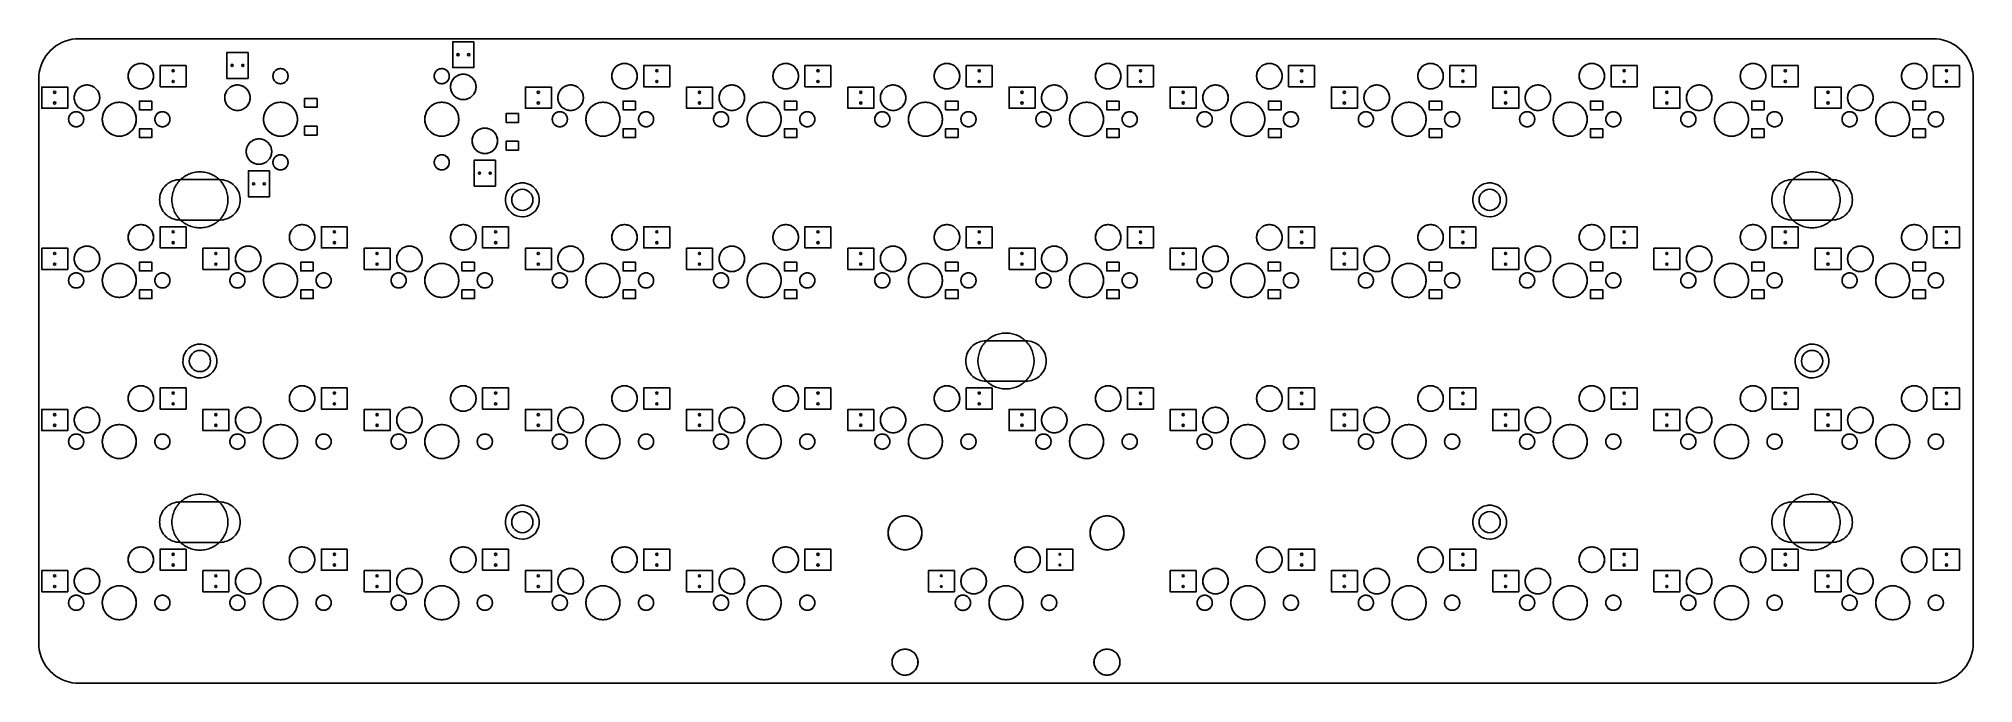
# Model space of a CAD drawing. Header units: millimetres. Extents: x 10 to 238, y 10 to 86.
import ezdxf

# ---------------------------------------------------------------- set-up
doc = ezdxf.new("R2010")
doc.units = ezdxf.units.MM

msp = doc.modelspace()

# ---------------------------------------------------------------- linework, layer by layer
at = {"layer": '16_copper'}
for points in [[(60.79, 85.14), (58.29, 85.14), (58.29, 82.09), (60.79, 82.09)], [(26.87, 82.33), (23.82, 82.33), (23.82, 79.83), (26.87, 79.83)], [(34.17, 83.87), (31.67, 83.87), (31.67, 80.81), (34.17, 80.81)], [(83.87, 82.33), (80.81, 82.33), (80.81, 79.83), (83.87, 79.83)], [(102.87, 82.33), (99.81, 82.33), (99.81, 79.83), (102.87, 79.83)], [(121.87, 82.33), (118.82, 82.33), (118.82, 79.83), (121.87, 79.83)], [(140.87, 82.33), (137.81, 82.33), (137.81, 79.83), (140.87, 79.83)], [(159.87, 82.33), (156.81, 82.33), (156.81, 79.83), (159.87, 79.83)], [(178.87, 82.33), (175.81, 82.33), (175.81, 79.83), (178.87, 79.83)], [(197.87, 82.33), (194.81, 82.33), (194.81, 79.83), (197.87, 79.83)], [(216.87, 82.33), (213.81, 82.33), (213.81, 79.83), (216.87, 79.83)], [(235.87, 82.33), (232.81, 82.33), (232.81, 79.83), (235.87, 79.83)], [(12.92, 79.79), (9.86, 79.79), (9.86, 77.29), (12.92, 77.29)], [(22.85, 78.15), (21.38, 78.15), (21.38, 77.12), (22.85, 77.12)], [(42.3, 78.45), (40.83, 78.45), (40.83, 77.41), (42.3, 77.41)], [(69.92, 79.79), (66.86, 79.79), (66.86, 77.29), (69.92, 77.29)], [(79.85, 78.15), (78.38, 78.15), (78.38, 77.12), (79.85, 77.12)], [(88.92, 79.79), (85.86, 79.79), (85.86, 77.29), (88.92, 77.29)], [(98.85, 78.15), (97.38, 78.15), (97.38, 77.12), (98.85, 77.12)], [(107.92, 79.79), (104.86, 79.79), (104.86, 77.29), (107.92, 77.29)], [(117.85, 78.15), (116.38, 78.15), (116.38, 77.12), (117.85, 77.12)], [(126.92, 79.79), (123.86, 79.79), (123.86, 77.29), (126.92, 77.29)], [(136.85, 78.15), (135.38, 78.15), (135.38, 77.12), (136.85, 77.12)], [(145.92, 79.79), (142.86, 79.79), (142.86, 77.29), (145.92, 77.29)], [(155.93, 78.15), (154.45, 78.15), (154.45, 77.12), (155.93, 77.12)], [(164.92, 79.79), (161.86, 79.79), (161.86, 77.29), (164.92, 77.29)], [(174.85, 78.15), (173.38, 78.15), (173.38, 77.12), (174.85, 77.12)], [(183.92, 79.79), (180.86, 79.79), (180.86, 77.29), (183.92, 77.29)], [(193.85, 78.15), (192.38, 78.15), (192.38, 77.12), (193.85, 77.12)], [(202.92, 79.79), (199.86, 79.79), (199.86, 77.29), (202.92, 77.29)], [(212.85, 78.15), (211.38, 78.15), (211.38, 77.12), (212.85, 77.12)], [(221.92, 79.79), (218.86, 79.79), (218.86, 77.29), (221.92, 77.29)], [(231.85, 78.15), (230.38, 78.15), (230.38, 77.12), (231.85, 77.12)], [(66.05, 76.67), (64.58, 76.67), (64.58, 75.63), (66.05, 75.63)], [(22.85, 74.88), (21.38, 74.88), (21.38, 73.85), (22.85, 73.85)], [(42.3, 75.18), (40.83, 75.18), (40.83, 74.14), (42.3, 74.14)], [(66.05, 73.4), (64.58, 73.4), (64.58, 72.36), (66.05, 72.36)], [(79.85, 74.88), (78.38, 74.88), (78.38, 73.85), (79.85, 73.85)], [(98.85, 74.88), (97.38, 74.88), (97.38, 73.85), (98.85, 73.85)], [(117.85, 74.88), (116.38, 74.88), (116.38, 73.85), (117.85, 73.85)], [(136.85, 74.88), (135.38, 74.88), (135.38, 73.85), (136.85, 73.85)], [(155.93, 74.88), (154.45, 74.88), (154.45, 73.85), (155.93, 73.85)], [(174.85, 74.88), (173.38, 74.88), (173.38, 73.85), (174.85, 73.85)], [(193.85, 74.88), (192.38, 74.88), (192.38, 73.85), (193.85, 73.85)], [(212.85, 74.88), (211.38, 74.88), (211.38, 73.85), (212.85, 73.85)], [(231.85, 74.88), (230.38, 74.88), (230.38, 73.85), (231.85, 73.85)], [(63.33, 71.19), (60.83, 71.19), (60.83, 68.13), (63.33, 68.13)], [(36.71, 69.92), (34.21, 69.92), (34.21, 66.86), (36.71, 66.86)], [(26.87, 63.33), (23.82, 63.33), (23.82, 60.83), (26.87, 60.83)], [(45.87, 63.33), (42.82, 63.33), (42.82, 60.83), (45.87, 60.83)], [(64.87, 63.33), (61.82, 63.33), (61.82, 60.83), (64.87, 60.83)], [(83.87, 63.33), (80.81, 63.33), (80.81, 60.83), (83.87, 60.83)], [(102.87, 63.33), (99.81, 63.33), (99.81, 60.83), (102.87, 60.83)], [(121.87, 63.33), (118.82, 63.33), (118.82, 60.83), (121.87, 60.83)], [(140.87, 63.33), (137.81, 63.33), (137.81, 60.83), (140.87, 60.83)], [(159.87, 63.33), (156.81, 63.33), (156.81, 60.83), (159.87, 60.83)], [(178.87, 63.33), (175.81, 63.33), (175.81, 60.83), (178.87, 60.83)], [(197.87, 63.33), (194.81, 63.33), (194.81, 60.83), (197.87, 60.83)], [(216.87, 63.33), (213.81, 63.33), (213.81, 60.83), (216.87, 60.83)], [(235.87, 63.33), (232.81, 63.33), (232.81, 60.83), (235.87, 60.83)], [(12.92, 60.79), (9.86, 60.79), (9.86, 58.29), (12.92, 58.29)], [(31.92, 60.79), (28.86, 60.79), (28.86, 58.29), (31.92, 58.29)], [(50.91, 60.79), (47.86, 60.79), (47.86, 58.29), (50.91, 58.29)], [(69.92, 60.79), (66.86, 60.79), (66.86, 58.29), (69.92, 58.29)], [(88.92, 60.79), (85.86, 60.79), (85.86, 58.29), (88.92, 58.29)], [(107.92, 60.79), (104.86, 60.79), (104.86, 58.29), (107.92, 58.29)], [(126.92, 60.79), (123.86, 60.79), (123.86, 58.29), (126.92, 58.29)], [(145.92, 60.79), (142.86, 60.79), (142.86, 58.29), (145.92, 58.29)], [(164.92, 60.79), (161.86, 60.79), (161.86, 58.29), (164.92, 58.29)], [(183.92, 60.79), (180.86, 60.79), (180.86, 58.29), (183.92, 58.29)], [(202.92, 60.79), (199.86, 60.79), (199.86, 58.29), (202.92, 58.29)], [(221.92, 60.79), (218.86, 60.79), (218.86, 58.29), (221.92, 58.29)], [(22.85, 59.15), (21.38, 59.15), (21.38, 58.12), (22.85, 58.12)], [(41.85, 59.15), (40.38, 59.15), (40.38, 58.12), (41.85, 58.12)], [(60.85, 59.15), (59.38, 59.15), (59.38, 58.12), (60.85, 58.12)], [(79.85, 59.15), (78.38, 59.15), (78.38, 58.12), (79.85, 58.12)], [(98.85, 59.15), (97.38, 59.15), (97.38, 58.12), (98.85, 58.12)], [(117.85, 59.15), (116.38, 59.15), (116.38, 58.12), (117.85, 58.12)], [(136.85, 59.15), (135.38, 59.15), (135.38, 58.12), (136.85, 58.12)], [(155.85, 59.15), (154.38, 59.15), (154.38, 58.12), (155.85, 58.12)], [(174.85, 59.15), (173.38, 59.15), (173.38, 58.12), (174.85, 58.12)], [(193.85, 59.15), (192.38, 59.15), (192.38, 58.12), (193.85, 58.12)], [(212.85, 59.15), (211.38, 59.15), (211.38, 58.12), (212.85, 58.12)], [(231.85, 59.15), (230.38, 59.15), (230.38, 58.12), (231.85, 58.12)], [(22.85, 55.88), (21.38, 55.88), (21.38, 54.85), (22.85, 54.85)], [(41.85, 55.88), (40.38, 55.88), (40.38, 54.85), (41.85, 54.85)], [(60.85, 55.88), (59.38, 55.88), (59.38, 54.85), (60.85, 54.85)], [(79.85, 55.88), (78.38, 55.88), (78.38, 54.85), (79.85, 54.85)], [(98.85, 55.88), (97.38, 55.88), (97.38, 54.85), (98.85, 54.85)], [(117.85, 55.88), (116.38, 55.88), (116.38, 54.85), (117.85, 54.85)], [(136.85, 55.88), (135.38, 55.88), (135.38, 54.85), (136.85, 54.85)], [(155.85, 55.88), (154.38, 55.88), (154.38, 54.85), (155.85, 54.85)], [(174.85, 55.88), (173.38, 55.88), (173.38, 54.85), (174.85, 54.85)], [(193.85, 55.88), (192.38, 55.88), (192.38, 54.85), (193.85, 54.85)], [(212.85, 55.88), (211.38, 55.88), (211.38, 54.85), (212.85, 54.85)], [(231.85, 55.88), (230.38, 55.88), (230.38, 54.85), (231.85, 54.85)], [(26.87, 44.33), (23.82, 44.33), (23.82, 41.83), (26.87, 41.83)], [(45.87, 44.33), (42.82, 44.33), (42.82, 41.83), (45.87, 41.83)], [(64.87, 44.33), (61.82, 44.33), (61.82, 41.83), (64.87, 41.83)], [(83.87, 44.33), (80.81, 44.33), (80.81, 41.83), (83.87, 41.83)], [(102.87, 44.33), (99.81, 44.33), (99.81, 41.83), (102.87, 41.83)], [(121.87, 44.33), (118.82, 44.33), (118.82, 41.83), (121.87, 41.83)], [(140.87, 44.33), (137.81, 44.33), (137.81, 41.83), (140.87, 41.83)], [(159.87, 44.33), (156.81, 44.33), (156.81, 41.83), (159.87, 41.83)], [(178.87, 44.33), (175.81, 44.33), (175.81, 41.83), (178.87, 41.83)], [(197.87, 44.33), (194.81, 44.33), (194.81, 41.83), (197.87, 41.83)], [(216.87, 44.33), (213.81, 44.33), (213.81, 41.83), (216.87, 41.83)], [(235.87, 44.33), (232.81, 44.33), (232.81, 41.83), (235.87, 41.83)], [(12.92, 41.79), (9.86, 41.79), (9.86, 39.29), (12.92, 39.29)], [(31.92, 41.79), (28.86, 41.79), (28.86, 39.29), (31.92, 39.29)], [(50.91, 41.79), (47.86, 41.79), (47.86, 39.29), (50.91, 39.29)], [(69.92, 41.79), (66.86, 41.79), (66.86, 39.29), (69.92, 39.29)], [(88.92, 41.79), (85.86, 41.79), (85.86, 39.29), (88.92, 39.29)], [(107.92, 41.79), (104.86, 41.79), (104.86, 39.29), (107.92, 39.29)], [(126.92, 41.79), (123.86, 41.79), (123.86, 39.29), (126.92, 39.29)], [(145.92, 41.79), (142.86, 41.79), (142.86, 39.29), (145.92, 39.29)], [(164.92, 41.79), (161.86, 41.79), (161.86, 39.29), (164.92, 39.29)], [(183.92, 41.79), (180.86, 41.79), (180.86, 39.29), (183.92, 39.29)], [(202.92, 41.79), (199.86, 41.79), (199.86, 39.29), (202.92, 39.29)], [(221.92, 41.79), (218.86, 41.79), (218.86, 39.29), (221.92, 39.29)], [(26.87, 25.33), (23.82, 25.33), (23.82, 22.83), (26.87, 22.83)], [(45.87, 25.33), (42.82, 25.33), (42.82, 22.83), (45.87, 22.83)], [(64.87, 25.33), (61.82, 25.33), (61.82, 22.83), (64.87, 22.83)], [(83.87, 25.33), (80.81, 25.33), (80.81, 22.83), (83.87, 22.83)], [(102.87, 25.33), (99.81, 25.33), (99.81, 22.83), (102.87, 22.83)], [(131.37, 25.33), (128.31, 25.33), (128.31, 22.83), (131.37, 22.83)], [(159.87, 25.33), (156.81, 25.33), (156.81, 22.83), (159.87, 22.83)], [(178.87, 25.33), (175.81, 25.33), (175.81, 22.83), (178.87, 22.83)], [(197.87, 25.33), (194.81, 25.33), (194.81, 22.83), (197.87, 22.83)], [(216.87, 25.33), (213.81, 25.33), (213.81, 22.83), (216.87, 22.83)], [(235.87, 25.33), (232.81, 25.33), (232.81, 22.83), (235.87, 22.83)], [(12.92, 22.79), (9.86, 22.79), (9.86, 20.29), (12.92, 20.29)], [(31.92, 22.79), (28.86, 22.79), (28.86, 20.29), (31.92, 20.29)], [(50.91, 22.79), (47.86, 22.79), (47.86, 20.29), (50.91, 20.29)], [(69.92, 22.79), (66.86, 22.79), (66.86, 20.29), (69.92, 20.29)], [(88.92, 22.79), (85.86, 22.79), (85.86, 20.29), (88.92, 20.29)], [(117.42, 22.79), (114.36, 22.79), (114.36, 20.29), (117.42, 20.29)], [(145.92, 22.79), (142.86, 22.79), (142.86, 20.29), (145.92, 20.29)], [(164.92, 22.79), (161.86, 22.79), (161.86, 20.29), (164.92, 20.29)], [(183.92, 22.79), (180.86, 22.79), (180.86, 20.29), (183.92, 20.29)], [(202.92, 22.79), (199.86, 22.79), (199.86, 20.29), (202.92, 20.29)], [(221.92, 22.79), (218.86, 22.79), (218.86, 20.29), (221.92, 20.29)]]:
    msp.add_lwpolyline(points, close=True, dxfattribs=at)
for points in [[(66.68, 64.51, 1), (66.32, 68.49), (66.2, 68.48, 0.941339), (66.56, 64.5)], [(180.68, 64.51, 1), (180.32, 68.49), (180.2, 68.48, 0.941339), (180.56, 64.5)], [(28.68, 45.51, 1), (28.32, 49.49), (28.2, 49.48, 0.941339), (28.56, 45.5)], [(218.68, 45.51, 1), (218.32, 49.49), (218.2, 49.48, 0.941339), (218.56, 45.5)], [(66.68, 26.51, 1), (66.32, 30.49), (66.2, 30.48, 0.941339), (66.56, 26.5)], [(180.68, 26.51, 1), (180.32, 30.49), (180.2, 30.48, 0.941339), (180.56, 26.5)]]:
    msp.add_lwpolyline(points, format="xyb", close=True, dxfattribs=at)
at = {"layer": '1_copper'}
for points in [[(66.68, 64.51, 1), (66.32, 68.49), (66.2, 68.48, 0.941339), (66.56, 64.5)], [(180.68, 64.51, 1), (180.32, 68.49), (180.2, 68.48, 0.941339), (180.56, 64.5)], [(28.68, 45.51, 1), (28.32, 49.49), (28.2, 49.48, 0.941339), (28.56, 45.5)], [(218.68, 45.51, 1), (218.32, 49.49), (218.2, 49.48, 0.941339), (218.56, 45.5)], [(66.68, 26.51, 1), (66.32, 30.49), (66.2, 30.48, 0.941339), (66.56, 26.5)], [(180.68, 26.51, 1), (180.32, 30.49), (180.2, 30.48, 0.941339), (180.56, 26.5)]]:
    msp.add_lwpolyline(points, format="xyb", close=True, dxfattribs=at)
at = {"layer": 'drills_NPTH'}
for centre, radius in [((21.54, 81.08), 1.5), ((78.54, 81.08), 1.5), ((97.54, 81.08), 1.5), ((116.54, 81.08), 1.5), ((135.54, 81.08), 1.5), ((154.54, 81.08), 1.5), ((173.54, 81.08), 1.5), ((192.54, 81.08), 1.5), ((211.54, 81.08), 1.5), ((230.54, 81.08), 1.5), ((15.19, 78.54), 1.5), ((32.92, 78.54), 1.5), ((38, 81.08), 0.889), ((57, 81.08), 0.889), ((59.54, 79.81), 1.5), ((72.19, 78.54), 1.5), ((91.19, 78.54), 1.5), ((110.19, 78.54), 1.5), ((129.19, 78.54), 1.5), ((148.19, 78.54), 1.5), ((167.19, 78.54), 1.5), ((186.19, 78.54), 1.5), ((205.19, 78.54), 1.5), ((224.19, 78.54), 1.5), ((19, 76), 2), ((38, 76), 2), ((57, 76), 2), ((76, 76), 2), ((95, 76), 2), ((114, 76), 2), ((133, 76), 2), ((152, 76), 2), ((171, 76), 2), ((190, 76), 2), ((209, 76), 2), ((228, 76), 2), ((13.92, 76), 0.889), ((24.08, 76), 0.889), ((70.92, 76), 0.889), ((81.08, 76), 0.889), ((89.92, 76), 0.889), ((100.08, 76), 0.889), ((108.92, 76), 0.889), ((119.08, 76), 0.889), ((127.92, 76), 0.889), ((138.08, 76), 0.889), ((146.92, 76), 0.889), ((157.08, 76), 0.889), ((165.92, 76), 0.889), ((176.08, 76), 0.889), ((184.92, 76), 0.889), ((195.08, 76), 0.889), ((203.92, 76), 0.889), ((214.08, 76), 0.889), ((222.92, 76), 0.889), ((233.08, 76), 0.889), ((35.46, 72.19), 1.5), ((62.08, 73.46), 1.5), ((38, 70.92), 0.889), ((57, 70.92), 0.889), ((21.54, 62.08), 1.5), ((40.54, 62.08), 1.5), ((59.54, 62.08), 1.5), ((78.54, 62.08), 1.5), ((97.54, 62.08), 1.5), ((116.54, 62.08), 1.5), ((135.54, 62.08), 1.5), ((154.54, 62.08), 1.5), ((173.54, 62.08), 1.5), ((192.54, 62.08), 1.5), ((211.54, 62.08), 1.5), ((230.54, 62.08), 1.5), ((15.19, 59.54), 1.5), ((34.19, 59.54), 1.5), ((53.19, 59.54), 1.5), ((72.19, 59.54), 1.5), ((91.19, 59.54), 1.5), ((110.19, 59.54), 1.5), ((129.19, 59.54), 1.5), ((148.19, 59.54), 1.5), ((167.19, 59.54), 1.5), ((186.19, 59.54), 1.5), ((205.19, 59.54), 1.5), ((224.19, 59.54), 1.5), ((13.92, 57), 0.889), ((19, 57), 2), ((24.08, 57), 0.889), ((32.92, 57), 0.889), ((38, 57), 2), ((43.08, 57), 0.889), ((51.92, 57), 0.889), ((57, 57), 2), ((62.08, 57), 0.889), ((70.92, 57), 0.889), ((76, 57), 2), ((81.08, 57), 0.889), ((89.92, 57), 0.889), ((95, 57), 2), ((100.08, 57), 0.889), ((108.92, 57), 0.889), ((114, 57), 2), ((119.08, 57), 0.889), ((127.92, 57), 0.889), ((133, 57), 2), ((138.08, 57), 0.889), ((146.92, 57), 0.889), ((152, 57), 2), ((157.08, 57), 0.889), ((165.92, 57), 0.889), ((171, 57), 2), ((176.08, 57), 0.889), ((184.92, 57), 0.889), ((190, 57), 2), ((195.08, 57), 0.889), ((203.92, 57), 0.889), ((209, 57), 2), ((214.08, 57), 0.889), ((222.92, 57), 0.889), ((228, 57), 2), ((233.08, 57), 0.889), ((21.54, 43.08), 1.5), ((40.54, 43.08), 1.5), ((59.54, 43.08), 1.5), ((78.54, 43.08), 1.5), ((97.54, 43.08), 1.5), ((116.54, 43.08), 1.5), ((135.54, 43.08), 1.5), ((154.54, 43.08), 1.5), ((173.54, 43.08), 1.5), ((192.54, 43.08), 1.5), ((211.54, 43.08), 1.5), ((230.54, 43.08), 1.5), ((15.19, 40.54), 1.5), ((34.19, 40.54), 1.5), ((53.19, 40.54), 1.5), ((72.19, 40.54), 1.5), ((91.19, 40.54), 1.5), ((110.19, 40.54), 1.5), ((129.19, 40.54), 1.5), ((148.19, 40.54), 1.5), ((167.19, 40.54), 1.5), ((186.19, 40.54), 1.5), ((205.19, 40.54), 1.5), ((224.19, 40.54), 1.5), ((13.92, 38), 0.889), ((19, 38), 2), ((24.08, 38), 0.889), ((32.92, 38), 0.889), ((38, 38), 2), ((43.08, 38), 0.889), ((51.92, 38), 0.889), ((57, 38), 2), ((62.08, 38), 0.889), ((70.92, 38), 0.889), ((76, 38), 2), ((81.08, 38), 0.889), ((89.92, 38), 0.889), ((95, 38), 2), ((100.08, 38), 0.889), ((108.92, 38), 0.889), ((114, 38), 2), ((119.08, 38), 0.889), ((127.92, 38), 0.889), ((133, 38), 2), ((138.08, 38), 0.889), ((146.92, 38), 0.889), ((152, 38), 2), ((157.08, 38), 0.889), ((165.92, 38), 0.889), ((171, 38), 2), ((176.08, 38), 0.889), ((184.92, 38), 0.889), ((190, 38), 2), ((195.08, 38), 0.889), ((203.92, 38), 0.889), ((209, 38), 2), ((214.08, 38), 0.889), ((222.92, 38), 0.889), ((228, 38), 2), ((233.08, 38), 0.889), ((111.6, 27.24), 2), ((135.4, 27.24), 2), ((21.54, 24.08), 1.5), ((40.54, 24.08), 1.5), ((59.54, 24.08), 1.5), ((78.54, 24.08), 1.5), ((97.54, 24.08), 1.5), ((126.04, 24.08), 1.5), ((154.54, 24.08), 1.5), ((173.54, 24.08), 1.5), ((192.54, 24.08), 1.5), ((211.54, 24.08), 1.5), ((230.54, 24.08), 1.5), ((15.19, 21.54), 1.5), ((34.19, 21.54), 1.5), ((53.19, 21.54), 1.5), ((72.19, 21.54), 1.5), ((91.19, 21.54), 1.5), ((119.69, 21.54), 1.5), ((148.19, 21.54), 1.5), ((167.19, 21.54), 1.5), ((186.19, 21.54), 1.5), ((205.19, 21.54), 1.5), ((224.19, 21.54), 1.5), ((19, 19), 2), ((38, 19), 2), ((57, 19), 2), ((76, 19), 2), ((95, 19), 2), ((123.5, 19), 2), ((152, 19), 2), ((171, 19), 2), ((190, 19), 2), ((209, 19), 2), ((228, 19), 2), ((13.92, 19), 0.889), ((24.08, 19), 0.889), ((32.92, 19), 0.889), ((43.08, 19), 0.889), ((51.92, 19), 0.889), ((62.08, 19), 0.889), ((70.92, 19), 0.889), ((81.08, 19), 0.889), ((89.92, 19), 0.889), ((100.08, 19), 0.889), ((118.42, 19), 0.901), ((128.58, 19), 0.901), ((146.92, 19), 0.889), ((157.08, 19), 0.889), ((165.92, 19), 0.889), ((176.08, 19), 0.889), ((184.92, 19), 0.889), ((195.08, 19), 0.889), ((203.92, 19), 0.889), ((214.08, 19), 0.889), ((222.92, 19), 0.889), ((233.08, 19), 0.889), ((111.6, 12), 1.53), ((135.4, 12), 1.53)]:
    msp.add_circle(centre, radius, dxfattribs=at)
at = {"layer": 'drills_PTH'}
for centre, radius in [((32.29, 82.35), 0.125), ((33.55, 82.35), 0.125), ((58.91, 83.62), 0.125), ((60.18, 83.62), 0.125), ((25.35, 81.72), 0.125), ((25.35, 80.45), 0.125), ((82.35, 81.72), 0.125), ((82.35, 80.45), 0.125), ((101.35, 81.72), 0.125), ((101.35, 80.45), 0.125), ((120.35, 81.72), 0.125), ((120.35, 80.45), 0.125), ((139.35, 81.72), 0.125), ((139.35, 80.45), 0.125), ((158.35, 81.72), 0.125), ((158.35, 80.45), 0.125), ((177.35, 81.72), 0.125), ((177.35, 80.45), 0.125), ((196.35, 81.72), 0.125), ((196.35, 80.45), 0.125), ((215.35, 81.72), 0.125), ((215.35, 80.45), 0.125), ((234.35, 81.72), 0.125), ((234.35, 80.45), 0.125), ((11.38, 79.17), 0.125), ((11.38, 77.91), 0.125), ((68.38, 79.17), 0.125), ((68.38, 77.91), 0.125), ((87.38, 79.17), 0.125), ((87.38, 77.91), 0.125), ((106.38, 79.17), 0.125), ((106.38, 77.91), 0.125), ((125.38, 79.17), 0.125), ((125.38, 77.91), 0.125), ((144.38, 79.17), 0.125), ((144.38, 77.91), 0.125), ((163.38, 79.17), 0.125), ((163.38, 77.91), 0.125), ((182.38, 79.17), 0.125), ((182.38, 77.91), 0.125), ((201.38, 79.17), 0.125), ((201.38, 77.91), 0.125), ((220.38, 79.17), 0.125), ((220.38, 77.91), 0.125), ((34.83, 68.38), 0.125), ((36.09, 68.38), 0.125), ((61.45, 69.65), 0.125), ((62.72, 69.65), 0.125), ((25.35, 62.72), 0.125), ((25.35, 61.45), 0.125), ((44.35, 62.72), 0.125), ((44.35, 61.45), 0.125), ((63.35, 62.72), 0.125), ((63.35, 61.45), 0.125), ((82.35, 62.72), 0.125), ((82.35, 61.45), 0.125), ((101.35, 62.72), 0.125), ((101.35, 61.45), 0.125), ((120.35, 62.72), 0.125), ((120.35, 61.45), 0.125), ((139.35, 62.72), 0.125), ((139.35, 61.45), 0.125), ((158.35, 62.72), 0.125), ((158.35, 61.45), 0.125), ((177.35, 62.72), 0.125), ((177.35, 61.45), 0.125), ((196.35, 62.72), 0.125), ((196.35, 61.45), 0.125), ((215.35, 62.72), 0.125), ((215.35, 61.45), 0.125), ((234.35, 62.72), 0.125), ((234.35, 61.45), 0.125), ((11.38, 60.18), 0.125), ((30.38, 60.18), 0.125), ((49.38, 60.18), 0.125), ((68.38, 60.18), 0.125), ((87.38, 60.18), 0.125), ((106.38, 60.18), 0.125), ((125.38, 60.18), 0.125), ((144.38, 60.18), 0.125), ((163.38, 60.18), 0.125), ((182.38, 60.18), 0.125), ((201.38, 60.18), 0.125), ((220.38, 60.18), 0.125), ((11.38, 58.91), 0.125), ((30.38, 58.91), 0.125), ((49.38, 58.91), 0.125), ((68.38, 58.91), 0.125), ((87.38, 58.91), 0.125), ((106.38, 58.91), 0.125), ((125.38, 58.91), 0.125), ((144.38, 58.91), 0.125), ((163.38, 58.91), 0.125), ((182.38, 58.91), 0.125), ((201.38, 58.91), 0.125), ((220.38, 58.91), 0.125), ((25.35, 43.72), 0.125), ((44.35, 43.72), 0.125), ((63.35, 43.72), 0.125), ((82.35, 43.72), 0.125), ((101.35, 43.72), 0.125), ((120.35, 43.72), 0.125), ((139.35, 43.72), 0.125), ((158.35, 43.72), 0.125), ((177.35, 43.72), 0.125), ((196.35, 43.72), 0.125), ((215.35, 43.72), 0.125), ((234.35, 43.72), 0.125), ((11.38, 41.18), 0.125), ((25.35, 42.45), 0.125), ((30.38, 41.18), 0.125), ((44.35, 42.45), 0.125), ((49.38, 41.18), 0.125), ((63.35, 42.45), 0.125), ((68.38, 41.18), 0.125), ((82.35, 42.45), 0.125), ((87.38, 41.18), 0.125), ((101.35, 42.45), 0.125), ((106.38, 41.18), 0.125), ((120.35, 42.45), 0.125), ((125.38, 41.18), 0.125), ((139.35, 42.45), 0.125), ((144.38, 41.18), 0.125), ((158.35, 42.45), 0.125), ((163.38, 41.18), 0.125), ((177.35, 42.45), 0.125), ((182.38, 41.18), 0.125), ((196.35, 42.45), 0.125), ((201.38, 41.18), 0.125), ((215.35, 42.45), 0.125), ((220.38, 41.18), 0.125), ((234.35, 42.45), 0.125), ((11.38, 39.91), 0.125), ((30.38, 39.91), 0.125), ((49.38, 39.91), 0.125), ((68.38, 39.91), 0.125), ((87.38, 39.91), 0.125), ((106.38, 39.91), 0.125), ((125.38, 39.91), 0.125), ((144.38, 39.91), 0.125), ((163.38, 39.91), 0.125), ((182.38, 39.91), 0.125), ((201.38, 39.91), 0.125), ((220.38, 39.91), 0.125), ((25.35, 24.71), 0.125), ((25.35, 23.45), 0.125), ((44.35, 24.71), 0.125), ((44.35, 23.45), 0.125), ((63.35, 24.71), 0.125), ((63.35, 23.45), 0.125), ((82.35, 24.71), 0.125), ((82.35, 23.45), 0.125), ((101.35, 24.71), 0.125), ((101.35, 23.45), 0.125), ((129.85, 24.71), 0.1), ((129.85, 23.45), 0.1), ((158.35, 24.71), 0.125), ((158.35, 23.45), 0.125), ((177.35, 24.71), 0.125), ((177.35, 23.45), 0.125), ((196.35, 24.71), 0.125), ((196.35, 23.45), 0.125), ((215.35, 24.71), 0.125), ((215.35, 23.45), 0.125), ((234.35, 24.71), 0.125), ((234.35, 23.45), 0.125), ((11.38, 22.18), 0.125), ((11.38, 20.91), 0.125), ((30.38, 22.18), 0.125), ((30.38, 20.91), 0.125), ((49.38, 22.18), 0.125), ((49.38, 20.91), 0.125), ((68.38, 22.18), 0.125), ((68.38, 20.91), 0.125), ((87.38, 22.18), 0.125), ((87.38, 20.91), 0.125), ((115.88, 22.18), 0.1), ((115.88, 20.91), 0.1), ((144.38, 22.18), 0.125), ((144.38, 20.91), 0.125), ((163.38, 22.18), 0.125), ((163.38, 20.91), 0.125), ((182.38, 22.18), 0.125), ((182.38, 20.91), 0.125), ((201.38, 22.18), 0.125), ((201.38, 20.91), 0.125), ((220.38, 22.18), 0.125), ((220.38, 20.91), 0.125)]:
    msp.add_circle(centre, radius, dxfattribs=at)
at = {"layer": 'drills_via_1_16'}
for centre in [(66.5, 66.5), (180.5, 66.5), (28.5, 47.5), (218.5, 47.5), (66.5, 28.5), (180.5, 28.5)]:
    msp.add_circle(centre, 1.25, dxfattribs=at)
at = {"layer": 'holes'}
for points in [[(20.04, 81.03), (20.05, 80.92), (20.06, 80.81), (20.09, 80.71), (20.12, 80.61), (20.15, 80.51), (20.2, 80.41), (20.25, 80.31), (20.31, 80.22), (20.37, 80.14), (20.44, 80.06), (20.52, 79.98), (20.6, 79.91), (20.68, 79.85), (20.77, 79.79), (20.87, 79.74), (20.97, 79.69), (21.07, 79.66), (21.17, 79.63), (21.27, 79.6), (21.38, 79.59), (21.49, 79.58), (21.59, 79.58), (21.7, 79.59), (21.81, 79.6), (21.91, 79.63), (22.01, 79.66), (22.11, 79.69), (22.21, 79.74), (22.31, 79.79), (22.4, 79.85), (22.48, 79.91), (22.56, 79.98), (22.64, 80.06), (22.71, 80.14), (22.77, 80.22), (22.83, 80.31), (22.88, 80.41), (22.93, 80.51), (22.96, 80.61), (22.99, 80.71), (23.02, 80.81), (23.03, 80.92), (23.04, 81.03), (23.04, 81.13), (23.03, 81.24), (23.02, 81.35), (22.99, 81.45), (22.96, 81.55), (22.93, 81.65), (22.88, 81.75), (22.83, 81.85), (22.77, 81.94), (22.71, 82.02), (22.64, 82.1), (22.56, 82.18), (22.48, 82.25), (22.4, 82.31), (22.31, 82.37), (22.21, 82.42), (22.11, 82.47), (22.01, 82.5), (21.91, 82.53), (21.81, 82.56), (21.7, 82.57), (21.59, 82.58), (21.49, 82.58), (21.38, 82.57), (21.27, 82.56), (21.17, 82.53), (21.07, 82.5), (20.97, 82.47), (20.87, 82.42), (20.77, 82.37), (20.68, 82.31), (20.6, 82.25), (20.52, 82.18), (20.44, 82.1), (20.37, 82.02), (20.31, 81.94), (20.25, 81.85), (20.2, 81.75), (20.15, 81.65), (20.12, 81.55), (20.09, 81.45), (20.06, 81.35), (20.05, 81.24), (20.04, 81.13), (20.04, 81.03)], [(77.04, 81.03), (77.05, 80.92), (77.06, 80.81), (77.09, 80.71), (77.12, 80.61), (77.15, 80.51), (77.2, 80.41), (77.25, 80.31), (77.31, 80.22), (77.37, 80.14), (77.44, 80.06), (77.52, 79.98), (77.6, 79.91), (77.68, 79.85), (77.77, 79.79), (77.87, 79.74), (77.97, 79.69), (78.07, 79.66), (78.17, 79.63), (78.27, 79.6), (78.38, 79.59), (78.49, 79.58), (78.59, 79.58), (78.7, 79.59), (78.81, 79.6), (78.91, 79.63), (79.01, 79.66), (79.11, 79.69), (79.21, 79.74), (79.31, 79.79), (79.4, 79.85), (79.48, 79.91), (79.56, 79.98), (79.64, 80.06), (79.71, 80.14), (79.77, 80.22), (79.83, 80.31), (79.88, 80.41), (79.93, 80.51), (79.96, 80.61), (79.99, 80.71), (80.02, 80.81), (80.03, 80.92), (80.04, 81.03), (80.04, 81.13), (80.03, 81.24), (80.02, 81.35), (79.99, 81.45), (79.96, 81.55), (79.93, 81.65), (79.88, 81.75), (79.83, 81.85), (79.77, 81.94), (79.71, 82.02), (79.64, 82.1), (79.56, 82.18), (79.48, 82.25), (79.4, 82.31), (79.31, 82.37), (79.21, 82.42), (79.11, 82.47), (79.01, 82.5), (78.91, 82.53), (78.81, 82.56), (78.7, 82.57), (78.59, 82.58), (78.49, 82.58), (78.38, 82.57), (78.27, 82.56), (78.17, 82.53), (78.07, 82.5), (77.97, 82.47), (77.87, 82.42), (77.77, 82.37), (77.68, 82.31), (77.6, 82.25), (77.52, 82.18), (77.44, 82.1), (77.37, 82.02), (77.31, 81.94), (77.25, 81.85), (77.2, 81.75), (77.15, 81.65), (77.12, 81.55), (77.09, 81.45), (77.06, 81.35), (77.05, 81.24), (77.04, 81.13), (77.04, 81.03)], [(96.04, 81.03), (96.05, 80.92), (96.06, 80.81), (96.09, 80.71), (96.12, 80.61), (96.15, 80.51), (96.2, 80.41), (96.25, 80.31), (96.31, 80.22), (96.37, 80.14), (96.44, 80.06), (96.52, 79.98), (96.6, 79.91), (96.68, 79.85), (96.77, 79.79), (96.87, 79.74), (96.97, 79.69), (97.07, 79.66), (97.17, 79.63), (97.27, 79.6), (97.38, 79.59), (97.49, 79.58), (97.59, 79.58), (97.7, 79.59), (97.81, 79.6), (97.91, 79.63), (98.01, 79.66), (98.11, 79.69), (98.21, 79.74), (98.31, 79.79), (98.4, 79.85), (98.48, 79.91), (98.56, 79.98), (98.64, 80.06), (98.71, 80.14), (98.77, 80.22), (98.83, 80.31), (98.88, 80.41), (98.93, 80.51), (98.96, 80.61), (98.99, 80.71), (99.02, 80.81), (99.03, 80.92), (99.04, 81.03), (99.04, 81.13), (99.03, 81.24), (99.02, 81.35), (98.99, 81.45), (98.96, 81.55), (98.93, 81.65), (98.88, 81.75), (98.83, 81.85), (98.77, 81.94), (98.71, 82.02), (98.64, 82.1), (98.56, 82.18), (98.48, 82.25), (98.4, 82.31), (98.31, 82.37), (98.21, 82.42), (98.11, 82.47), (98.01, 82.5), (97.91, 82.53), (97.81, 82.56), (97.7, 82.57), (97.59, 82.58), (97.49, 82.58), (97.38, 82.57), (97.27, 82.56), (97.17, 82.53), (97.07, 82.5), (96.97, 82.47), (96.87, 82.42), (96.77, 82.37), (96.68, 82.31), (96.6, 82.25), (96.52, 82.18), (96.44, 82.1), (96.37, 82.02), (96.31, 81.94), (96.25, 81.85), (96.2, 81.75), (96.15, 81.65), (96.12, 81.55), (96.09, 81.45), (96.06, 81.35), (96.05, 81.24), (96.04, 81.13), (96.04, 81.03)], [(115.04, 81.03), (115.05, 80.92), (115.06, 80.81), (115.09, 80.71), (115.12, 80.61), (115.15, 80.51), (115.2, 80.41), (115.25, 80.31), (115.31, 80.22), (115.37, 80.14), (115.44, 80.06), (115.52, 79.98), (115.6, 79.91), (115.68, 79.85), (115.77, 79.79), (115.87, 79.74), (115.97, 79.69), (116.07, 79.66), (116.17, 79.63), (116.27, 79.6), (116.38, 79.59), (116.49, 79.58), (116.59, 79.58), (116.7, 79.59), (116.81, 79.6), (116.91, 79.63), (117.01, 79.66), (117.11, 79.69), (117.21, 79.74), (117.31, 79.79), (117.4, 79.85), (117.48, 79.91), (117.56, 79.98), (117.64, 80.06), (117.71, 80.14), (117.77, 80.22), (117.83, 80.31), (117.88, 80.41), (117.93, 80.51), (117.96, 80.61), (117.99, 80.71), (118.02, 80.81), (118.03, 80.92), (118.04, 81.03), (118.04, 81.13), (118.03, 81.24), (118.02, 81.35), (117.99, 81.45), (117.96, 81.55), (117.93, 81.65), (117.88, 81.75), (117.83, 81.85), (117.77, 81.94), (117.71, 82.02), (117.64, 82.1), (117.56, 82.18), (117.48, 82.25), (117.4, 82.31), (117.31, 82.37), (117.21, 82.42), (117.11, 82.47), (117.01, 82.5), (116.91, 82.53), (116.81, 82.56), (116.7, 82.57), (116.59, 82.58), (116.49, 82.58), (116.38, 82.57), (116.27, 82.56), (116.17, 82.53), (116.07, 82.5), (115.97, 82.47), (115.87, 82.42), (115.77, 82.37), (115.68, 82.31), (115.6, 82.25), (115.52, 82.18), (115.44, 82.1), (115.37, 82.02), (115.31, 81.94), (115.25, 81.85), (115.2, 81.75), (115.15, 81.65), (115.12, 81.55), (115.09, 81.45), (115.06, 81.35), (115.05, 81.24), (115.04, 81.13), (115.04, 81.03)], [(134.04, 81.03), (134.05, 80.92), (134.06, 80.81), (134.09, 80.71), (134.12, 80.61), (134.15, 80.51), (134.2, 80.41), (134.25, 80.31), (134.31, 80.22), (134.37, 80.14), (134.44, 80.06), (134.52, 79.98), (134.6, 79.91), (134.68, 79.85), (134.77, 79.79), (134.87, 79.74), (134.97, 79.69), (135.07, 79.66), (135.17, 79.63), (135.27, 79.6), (135.38, 79.59), (135.49, 79.58), (135.59, 79.58), (135.7, 79.59), (135.81, 79.6), (135.91, 79.63), (136.01, 79.66), (136.11, 79.69), (136.21, 79.74), (136.31, 79.79), (136.4, 79.85), (136.48, 79.91), (136.56, 79.98), (136.64, 80.06), (136.71, 80.14), (136.77, 80.22), (136.83, 80.31), (136.88, 80.41), (136.93, 80.51), (136.96, 80.61), (136.99, 80.71), (137.02, 80.81), (137.03, 80.92), (137.04, 81.03), (137.04, 81.13), (137.03, 81.24), (137.02, 81.35), (136.99, 81.45), (136.96, 81.55), (136.93, 81.65), (136.88, 81.75), (136.83, 81.85), (136.77, 81.94), (136.71, 82.02), (136.64, 82.1), (136.56, 82.18), (136.48, 82.25), (136.4, 82.31), (136.31, 82.37), (136.21, 82.42), (136.11, 82.47), (136.01, 82.5), (135.91, 82.53), (135.81, 82.56), (135.7, 82.57), (135.59, 82.58), (135.49, 82.58), (135.38, 82.57), (135.27, 82.56), (135.17, 82.53), (135.07, 82.5), (134.97, 82.47), (134.87, 82.42), (134.77, 82.37), (134.68, 82.31), (134.6, 82.25), (134.52, 82.18), (134.44, 82.1), (134.37, 82.02), (134.31, 81.94), (134.25, 81.85), (134.2, 81.75), (134.15, 81.65), (134.12, 81.55), (134.09, 81.45), (134.06, 81.35), (134.05, 81.24), (134.04, 81.13), (134.04, 81.03)], [(153.04, 81.03), (153.05, 80.92), (153.06, 80.81), (153.09, 80.71), (153.12, 80.61), (153.15, 80.51), (153.2, 80.41), (153.25, 80.31), (153.31, 80.22), (153.37, 80.14), (153.44, 80.06), (153.52, 79.98), (153.6, 79.91), (153.68, 79.85), (153.77, 79.79), (153.87, 79.74), (153.97, 79.69), (154.07, 79.66), (154.17, 79.63), (154.27, 79.6), (154.38, 79.59), (154.49, 79.58), (154.59, 79.58), (154.7, 79.59), (154.81, 79.6), (154.91, 79.63), (155.01, 79.66), (155.11, 79.69), (155.21, 79.74), (155.31, 79.79), (155.4, 79.85), (155.48, 79.91), (155.56, 79.98), (155.64, 80.06), (155.71, 80.14), (155.77, 80.22), (155.83, 80.31), (155.88, 80.41), (155.93, 80.51), (155.96, 80.61), (155.99, 80.71), (156.02, 80.81), (156.03, 80.92), (156.04, 81.03), (156.04, 81.13), (156.03, 81.24), (156.02, 81.35), (155.99, 81.45), (155.96, 81.55), (155.93, 81.65), (155.88, 81.75), (155.83, 81.85), (155.77, 81.94), (155.71, 82.02), (155.64, 82.1), (155.56, 82.18), (155.48, 82.25), (155.4, 82.31), (155.31, 82.37), (155.21, 82.42), (155.11, 82.47), (155.01, 82.5), (154.91, 82.53), (154.81, 82.56), (154.7, 82.57), (154.59, 82.58), (154.49, 82.58), (154.38, 82.57), (154.27, 82.56), (154.17, 82.53), (154.07, 82.5), (153.97, 82.47), (153.87, 82.42), (153.77, 82.37), (153.68, 82.31), (153.6, 82.25), (153.52, 82.18), (153.44, 82.1), (153.37, 82.02), (153.31, 81.94), (153.25, 81.85), (153.2, 81.75), (153.15, 81.65), (153.12, 81.55), (153.09, 81.45), (153.06, 81.35), (153.05, 81.24), (153.04, 81.13), (153.04, 81.03)], [(172.04, 81.03), (172.05, 80.92), (172.06, 80.81), (172.09, 80.71), (172.12, 80.61), (172.15, 80.51), (172.2, 80.41), (172.25, 80.31), (172.31, 80.22), (172.37, 80.14), (172.44, 80.06), (172.52, 79.98), (172.6, 79.91), (172.68, 79.85), (172.77, 79.79), (172.87, 79.74), (172.97, 79.69), (173.07, 79.66), (173.17, 79.63), (173.27, 79.6), (173.38, 79.59), (173.49, 79.58), (173.59, 79.58), (173.7, 79.59), (173.81, 79.6), (173.91, 79.63), (174.01, 79.66), (174.11, 79.69), (174.21, 79.74), (174.31, 79.79), (174.4, 79.85), (174.48, 79.91), (174.56, 79.98), (174.64, 80.06), (174.71, 80.14), (174.77, 80.22), (174.83, 80.31), (174.88, 80.41), (174.93, 80.51), (174.96, 80.61), (174.99, 80.71), (175.02, 80.81), (175.03, 80.92), (175.04, 81.03), (175.04, 81.13), (175.03, 81.24), (175.02, 81.35), (174.99, 81.45), (174.96, 81.55), (174.93, 81.65), (174.88, 81.75), (174.83, 81.85), (174.77, 81.94), (174.71, 82.02), (174.64, 82.1), (174.56, 82.18), (174.48, 82.25), (174.4, 82.31), (174.31, 82.37), (174.21, 82.42), (174.11, 82.47), (174.01, 82.5), (173.91, 82.53), (173.81, 82.56), (173.7, 82.57), (173.59, 82.58), (173.49, 82.58), (173.38, 82.57), (173.27, 82.56), (173.17, 82.53), (173.07, 82.5), (172.97, 82.47), (172.87, 82.42), (172.77, 82.37), (172.68, 82.31), (172.6, 82.25), (172.52, 82.18), (172.44, 82.1), (172.37, 82.02), (172.31, 81.94), (172.25, 81.85), (172.2, 81.75), (172.15, 81.65), (172.12, 81.55), (172.09, 81.45), (172.06, 81.35), (172.05, 81.24), (172.04, 81.13), (172.04, 81.03)], [(191.04, 81.03), (191.05, 80.92), (191.06, 80.81), (191.09, 80.71), (191.12, 80.61), (191.15, 80.51), (191.2, 80.41), (191.25, 80.31), (191.31, 80.22), (191.37, 80.14), (191.44, 80.06), (191.52, 79.98), (191.6, 79.91), (191.68, 79.85), (191.77, 79.79), (191.87, 79.74), (191.97, 79.69), (192.07, 79.66), (192.17, 79.63), (192.27, 79.6), (192.38, 79.59), (192.49, 79.58), (192.59, 79.58), (192.7, 79.59), (192.81, 79.6), (192.91, 79.63), (193.01, 79.66), (193.11, 79.69), (193.21, 79.74), (193.31, 79.79), (193.4, 79.85), (193.48, 79.91), (193.56, 79.98), (193.64, 80.06), (193.71, 80.14), (193.77, 80.22), (193.83, 80.31), (193.88, 80.41), (193.93, 80.51), (193.96, 80.61), (193.99, 80.71), (194.02, 80.81), (194.03, 80.92), (194.04, 81.03), (194.04, 81.13), (194.03, 81.24), (194.02, 81.35), (193.99, 81.45), (193.96, 81.55), (193.93, 81.65), (193.88, 81.75), (193.83, 81.85), (193.77, 81.94), (193.71, 82.02), (193.64, 82.1), (193.56, 82.18), (193.48, 82.25), (193.4, 82.31), (193.31, 82.37), (193.21, 82.42), (193.11, 82.47), (193.01, 82.5), (192.91, 82.53), (192.81, 82.56), (192.7, 82.57), (192.59, 82.58), (192.49, 82.58), (192.38, 82.57), (192.27, 82.56), (192.17, 82.53), (192.07, 82.5), (191.97, 82.47), (191.87, 82.42), (191.77, 82.37), (191.68, 82.31), (191.6, 82.25), (191.52, 82.18), (191.44, 82.1), (191.37, 82.02), (191.31, 81.94), (191.25, 81.85), (191.2, 81.75), (191.15, 81.65), (191.12, 81.55), (191.09, 81.45), (191.06, 81.35), (191.05, 81.24), (191.04, 81.13), (191.04, 81.03)], [(210.04, 81.03), (210.05, 80.92), (210.06, 80.81), (210.09, 80.71), (210.12, 80.61), (210.15, 80.51), (210.2, 80.41), (210.25, 80.31), (210.31, 80.22), (210.37, 80.14), (210.44, 80.06), (210.52, 79.98), (210.6, 79.91), (210.68, 79.85), (210.77, 79.79), (210.87, 79.74), (210.97, 79.69), (211.07, 79.66), (211.17, 79.63), (211.27, 79.6), (211.38, 79.59), (211.49, 79.58), (211.59, 79.58), (211.7, 79.59), (211.81, 79.6), (211.91, 79.63), (212.01, 79.66), (212.11, 79.69), (212.21, 79.74), (212.31, 79.79), (212.4, 79.85), (212.48, 79.91), (212.56, 79.98), (212.64, 80.06), (212.71, 80.14), (212.77, 80.22), (212.83, 80.31), (212.88, 80.41), (212.93, 80.51), (212.96, 80.61), (212.99, 80.71), (213.02, 80.81), (213.03, 80.92), (213.04, 81.03), (213.04, 81.13), (213.03, 81.24), (213.02, 81.35), (212.99, 81.45), (212.96, 81.55), (212.93, 81.65), (212.88, 81.75), (212.83, 81.85), (212.77, 81.94), (212.71, 82.02), (212.64, 82.1), (212.56, 82.18), (212.48, 82.25), (212.4, 82.31), (212.31, 82.37), (212.21, 82.42), (212.11, 82.47), (212.01, 82.5), (211.91, 82.53), (211.81, 82.56), (211.7, 82.57), (211.59, 82.58), (211.49, 82.58), (211.38, 82.57), (211.27, 82.56), (211.17, 82.53), (211.07, 82.5), (210.97, 82.47), (210.87, 82.42), (210.77, 82.37), (210.68, 82.31), (210.6, 82.25), (210.52, 82.18), (210.44, 82.1), (210.37, 82.02), (210.31, 81.94), (210.25, 81.85), (210.2, 81.75), (210.15, 81.65), (210.12, 81.55), (210.09, 81.45), (210.06, 81.35), (210.05, 81.24), (210.04, 81.13), (210.04, 81.03)], [(229.04, 81.03), (229.05, 80.92), (229.06, 80.81), (229.09, 80.71), (229.12, 80.61), (229.15, 80.51), (229.2, 80.41), (229.25, 80.31), (229.31, 80.22), (229.37, 80.14), (229.44, 80.06), (229.52, 79.98), (229.6, 79.91), (229.68, 79.85), (229.77, 79.79), (229.87, 79.74), (229.97, 79.69), (230.07, 79.66), (230.17, 79.63), (230.27, 79.6), (230.38, 79.59), (230.49, 79.58), (230.59, 79.58), (230.7, 79.59), (230.81, 79.6), (230.91, 79.63), (231.01, 79.66), (231.11, 79.69), (231.21, 79.74), (231.31, 79.79), (231.4, 79.85), (231.48, 79.91), (231.56, 79.98), (231.64, 80.06), (231.71, 80.14), (231.77, 80.22), (231.83, 80.31), (231.88, 80.41), (231.93, 80.51), (231.96, 80.61), (231.99, 80.71), (232.02, 80.81), (232.03, 80.92), (232.04, 81.03), (232.04, 81.13), (232.03, 81.24), (232.02, 81.35), (231.99, 81.45), (231.96, 81.55), (231.93, 81.65), (231.88, 81.75), (231.83, 81.85), (231.77, 81.94), (231.71, 82.02), (231.64, 82.1), (231.56, 82.18), (231.48, 82.25), (231.4, 82.31), (231.31, 82.37), (231.21, 82.42), (231.11, 82.47), (231.01, 82.5), (230.91, 82.53), (230.81, 82.56), (230.7, 82.57), (230.59, 82.58), (230.49, 82.58), (230.38, 82.57), (230.27, 82.56), (230.17, 82.53), (230.07, 82.5), (229.97, 82.47), (229.87, 82.42), (229.77, 82.37), (229.68, 82.31), (229.6, 82.25), (229.52, 82.18), (229.44, 82.1), (229.37, 82.02), (229.31, 81.94), (229.25, 81.85), (229.2, 81.75), (229.15, 81.65), (229.12, 81.55), (229.09, 81.45), (229.06, 81.35), (229.05, 81.24), (229.04, 81.13), (229.04, 81.03)], [(13.69, 78.49), (13.7, 78.38), (13.71, 78.27), (13.74, 78.17), (13.77, 78.07), (13.8, 77.97), (13.85, 77.87), (13.9, 77.77), (13.96, 77.68), (14.02, 77.6), (14.09, 77.52), (14.17, 77.44), (14.25, 77.37), (14.33, 77.31), (14.42, 77.25), (14.52, 77.2), (14.62, 77.15), (14.72, 77.12), (14.82, 77.09), (14.92, 77.06), (15.03, 77.05), (15.14, 77.04), (15.24, 77.04), (15.35, 77.05), (15.46, 77.06), (15.56, 77.09), (15.66, 77.12), (15.76, 77.15), (15.86, 77.2), (15.96, 77.25), (16.05, 77.31), (16.13, 77.37), (16.21, 77.44), (16.29, 77.52), (16.36, 77.6), (16.42, 77.68), (16.48, 77.77), (16.53, 77.87), (16.58, 77.97), (16.61, 78.07), (16.64, 78.17), (16.67, 78.27), (16.68, 78.38), (16.69, 78.49), (16.69, 78.59), (16.68, 78.7), (16.67, 78.81), (16.64, 78.91), (16.61, 79.01), (16.58, 79.11), (16.53, 79.21), (16.48, 79.31), (16.42, 79.4), (16.36, 79.48), (16.29, 79.56), (16.21, 79.64), (16.13, 79.71), (16.05, 79.77), (15.96, 79.83), (15.86, 79.88), (15.76, 79.93), (15.66, 79.96), (15.56, 79.99), (15.46, 80.02), (15.35, 80.03), (15.24, 80.04), (15.14, 80.04), (15.03, 80.03), (14.92, 80.02), (14.82, 79.99), (14.72, 79.96), (14.62, 79.93), (14.52, 79.88), (14.42, 79.83), (14.33, 79.77), (14.25, 79.71), (14.17, 79.64), (14.09, 79.56), (14.02, 79.48), (13.96, 79.4), (13.9, 79.31), (13.85, 79.21), (13.8, 79.11), (13.77, 79.01), (13.74, 78.91), (13.71, 78.81), (13.7, 78.7), (13.69, 78.59), (13.69, 78.49)], [(32.97, 77.04), (33.08, 77.05), (33.19, 77.06), (33.29, 77.09), (33.39, 77.12), (33.49, 77.15), (33.59, 77.2), (33.69, 77.25), (33.78, 77.31), (33.86, 77.37), (33.94, 77.44), (34.02, 77.52), (34.09, 77.6), (34.15, 77.68), (34.21, 77.77), (34.26, 77.87), (34.31, 77.97), (34.34, 78.07), (34.37, 78.17), (34.4, 78.27), (34.41, 78.38), (34.42, 78.49), (34.42, 78.59), (34.41, 78.7), (34.4, 78.81), (34.37, 78.91), (34.34, 79.01), (34.31, 79.11), (34.26, 79.21), (34.21, 79.31), (34.15, 79.4), (34.09, 79.48), (34.02, 79.56), (33.94, 79.64), (33.86, 79.71), (33.78, 79.77), (33.69, 79.83), (33.59, 79.88), (33.49, 79.93), (33.39, 79.96), (33.29, 79.99), (33.19, 80.02), (33.08, 80.03), (32.97, 80.04), (32.87, 80.04), (32.76, 80.03), (32.65, 80.02), (32.55, 79.99), (32.45, 79.96), (32.35, 79.93), (32.25, 79.88), (32.15, 79.83), (32.06, 79.77), (31.98, 79.71), (31.9, 79.64), (31.82, 79.56), (31.75, 79.48), (31.69, 79.4), (31.63, 79.31), (31.58, 79.21), (31.53, 79.11), (31.5, 79.01), (31.47, 78.91), (31.44, 78.81), (31.43, 78.7), (31.42, 78.59), (31.42, 78.49), (31.43, 78.38), (31.44, 78.27), (31.47, 78.17), (31.5, 78.07), (31.53, 77.97), (31.58, 77.87), (31.63, 77.77), (31.69, 77.68), (31.75, 77.6), (31.82, 77.52), (31.9, 77.44), (31.98, 77.37), (32.06, 77.31), (32.15, 77.25), (32.25, 77.2), (32.35, 77.15), (32.45, 77.12), (32.55, 77.09), (32.65, 77.06), (32.76, 77.05), (32.87, 77.04), (32.97, 77.04)], [(38.04, 80.19), (38.12, 80.2), (38.19, 80.21), (38.27, 80.23), (38.34, 80.26), (38.41, 80.29), (38.48, 80.33), (38.54, 80.37), (38.6, 80.42), (38.66, 80.48), (38.71, 80.54), (38.75, 80.6), (38.79, 80.67), (38.82, 80.74), (38.85, 80.81), (38.87, 80.89), (38.88, 80.96), (38.89, 81.04), (38.89, 81.12), (38.88, 81.2), (38.87, 81.27), (38.85, 81.35), (38.82, 81.42), (38.79, 81.49), (38.75, 81.56), (38.71, 81.62), (38.66, 81.68), (38.6, 81.74), (38.54, 81.79), (38.48, 81.83), (38.41, 81.87), (38.34, 81.9), (38.27, 81.93), (38.19, 81.95), (38.12, 81.96), (38.04, 81.97), (37.96, 81.97), (37.88, 81.96), (37.81, 81.95), (37.73, 81.93), (37.66, 81.9), (37.59, 81.87), (37.52, 81.83), (37.46, 81.79), (37.4, 81.74), (37.34, 81.68), (37.29, 81.62), (37.25, 81.56), (37.21, 81.49), (37.18, 81.42), (37.15, 81.35), (37.13, 81.27), (37.12, 81.2), (37.11, 81.12), (37.11, 81.04), (37.12, 80.96), (37.13, 80.89), (37.15, 80.81), (37.18, 80.74), (37.21, 80.67), (37.25, 80.6), (37.29, 80.54), (37.34, 80.48), (37.4, 80.42), (37.46, 80.37), (37.52, 80.33), (37.59, 80.29), (37.66, 80.26), (37.73, 80.23), (37.81, 80.21), (37.88, 80.2), (37.96, 80.19), (38.04, 80.19)], [(56.96, 81.97), (56.88, 81.96), (56.81, 81.95), (56.73, 81.93), (56.66, 81.9), (56.59, 81.87), (56.52, 81.83), (56.46, 81.79), (56.4, 81.74), (56.34, 81.68), (56.29, 81.62), (56.25, 81.56), (56.21, 81.49), (56.18, 81.42), (56.15, 81.35), (56.13, 81.27), (56.12, 81.2), (56.11, 81.12), (56.11, 81.04), (56.12, 80.96), (56.13, 80.89), (56.15, 80.81), (56.18, 80.74), (56.21, 80.67), (56.25, 80.6), (56.29, 80.54), (56.34, 80.48), (56.4, 80.42), (56.46, 80.37), (56.52, 80.33), (56.59, 80.29), (56.66, 80.26), (56.73, 80.23), (56.81, 80.21), (56.88, 80.2), (56.96, 80.19), (57.04, 80.19), (57.12, 80.2), (57.19, 80.21), (57.27, 80.23), (57.34, 80.26), (57.41, 80.29), (57.48, 80.33), (57.54, 80.37), (57.6, 80.42), (57.66, 80.48), (57.71, 80.54), (57.75, 80.6), (57.79, 80.67), (57.82, 80.74), (57.85, 80.81), (57.87, 80.89), (57.88, 80.96), (57.89, 81.04), (57.89, 81.12), (57.88, 81.2), (57.87, 81.27), (57.85, 81.35), (57.82, 81.42), (57.79, 81.49), (57.75, 81.56), (57.71, 81.62), (57.66, 81.68), (57.6, 81.74), (57.54, 81.79), (57.48, 81.83), (57.41, 81.87), (57.34, 81.9), (57.27, 81.93), (57.19, 81.95), (57.12, 81.96), (57.04, 81.97), (56.96, 81.97)], [(59.49, 81.31), (59.38, 81.3), (59.27, 81.29), (59.17, 81.26), (59.07, 81.23), (58.97, 81.2), (58.87, 81.15), (58.77, 81.1), (58.68, 81.04), (58.6, 80.98), (58.52, 80.91), (58.44, 80.83), (58.37, 80.75), (58.31, 80.67), (58.25, 80.58), (58.2, 80.48), (58.15, 80.38), (58.12, 80.28), (58.09, 80.18), (58.06, 80.08), (58.05, 79.97), (58.04, 79.86), (58.04, 79.76), (58.05, 79.65), (58.06, 79.54), (58.09, 79.44), (58.12, 79.34), (58.15, 79.24), (58.2, 79.14), (58.25, 79.04), (58.31, 78.95), (58.37, 78.87), (58.44, 78.79), (58.52, 78.71), (58.6, 78.64), (58.68, 78.58), (58.77, 78.52), (58.87, 78.47), (58.97, 78.42), (59.07, 78.39), (59.17, 78.36), (59.27, 78.33), (59.38, 78.32), (59.49, 78.31), (59.59, 78.31), (59.7, 78.32), (59.81, 78.33), (59.91, 78.36), (60.01, 78.39), (60.11, 78.42), (60.21, 78.47), (60.31, 78.52), (60.4, 78.58), (60.48, 78.64), (60.56, 78.71), (60.64, 78.79), (60.71, 78.87), (60.77, 78.95), (60.83, 79.04), (60.88, 79.14), (60.93, 79.24), (60.96, 79.34), (60.99, 79.44), (61.02, 79.54), (61.03, 79.65), (61.04, 79.76), (61.04, 79.86), (61.03, 79.97), (61.02, 80.08), (60.99, 80.18), (60.96, 80.28), (60.93, 80.38), (60.88, 80.48), (60.83, 80.58), (60.77, 80.67), (60.71, 80.75), (60.64, 80.83), (60.56, 80.91), (60.48, 80.98), (60.4, 81.04), (60.31, 81.1), (60.21, 81.15), (60.11, 81.2), (60.01, 81.23), (59.91, 81.26), (59.81, 81.29), (59.7, 81.3), (59.59, 81.31), (59.49, 81.31)], [(70.69, 78.49), (70.7, 78.38), (70.71, 78.27), (70.74, 78.17), (70.77, 78.07), (70.8, 77.97), (70.85, 77.87), (70.9, 77.77), (70.96, 77.68), (71.02, 77.6), (71.09, 77.52), (71.17, 77.44), (71.25, 77.37), (71.33, 77.31), (71.42, 77.25), (71.52, 77.2), (71.62, 77.15), (71.72, 77.12), (71.82, 77.09), (71.92, 77.06), (72.03, 77.05), (72.14, 77.04), (72.24, 77.04), (72.35, 77.05), (72.46, 77.06), (72.56, 77.09), (72.66, 77.12), (72.76, 77.15), (72.86, 77.2), (72.96, 77.25), (73.05, 77.31), (73.13, 77.37), (73.21, 77.44), (73.29, 77.52), (73.36, 77.6), (73.42, 77.68), (73.48, 77.77), (73.53, 77.87), (73.58, 77.97), (73.61, 78.07), (73.64, 78.17), (73.67, 78.27), (73.68, 78.38), (73.69, 78.49), (73.69, 78.59), (73.68, 78.7), (73.67, 78.81), (73.64, 78.91), (73.61, 79.01), (73.58, 79.11), (73.53, 79.21), (73.48, 79.31), (73.42, 79.4), (73.36, 79.48), (73.29, 79.56), (73.21, 79.64), (73.13, 79.71), (73.05, 79.77), (72.96, 79.83), (72.86, 79.88), (72.76, 79.93), (72.66, 79.96), (72.56, 79.99), (72.46, 80.02), (72.35, 80.03), (72.24, 80.04), (72.14, 80.04), (72.03, 80.03), (71.92, 80.02), (71.82, 79.99), (71.72, 79.96), (71.62, 79.93), (71.52, 79.88), (71.42, 79.83), (71.33, 79.77), (71.25, 79.71), (71.17, 79.64), (71.09, 79.56), (71.02, 79.48), (70.96, 79.4), (70.9, 79.31), (70.85, 79.21), (70.8, 79.11), (70.77, 79.01), (70.74, 78.91), (70.71, 78.81), (70.7, 78.7), (70.69, 78.59), (70.69, 78.49)], [(89.69, 78.49), (89.7, 78.38), (89.71, 78.27), (89.74, 78.17), (89.77, 78.07), (89.8, 77.97), (89.85, 77.87), (89.9, 77.77), (89.96, 77.68), (90.02, 77.6), (90.09, 77.52), (90.17, 77.44), (90.25, 77.37), (90.33, 77.31), (90.42, 77.25), (90.52, 77.2), (90.62, 77.15), (90.72, 77.12), (90.82, 77.09), (90.92, 77.06), (91.03, 77.05), (91.14, 77.04), (91.24, 77.04), (91.35, 77.05), (91.46, 77.06), (91.56, 77.09), (91.66, 77.12), (91.76, 77.15), (91.86, 77.2), (91.96, 77.25), (92.05, 77.31), (92.13, 77.37), (92.21, 77.44), (92.29, 77.52), (92.36, 77.6), (92.42, 77.68), (92.48, 77.77), (92.53, 77.87), (92.58, 77.97), (92.61, 78.07), (92.64, 78.17), (92.67, 78.27), (92.68, 78.38), (92.69, 78.49), (92.69, 78.59), (92.68, 78.7), (92.67, 78.81), (92.64, 78.91), (92.61, 79.01), (92.58, 79.11), (92.53, 79.21), (92.48, 79.31), (92.42, 79.4), (92.36, 79.48), (92.29, 79.56), (92.21, 79.64), (92.13, 79.71), (92.05, 79.77), (91.96, 79.83), (91.86, 79.88), (91.76, 79.93), (91.66, 79.96), (91.56, 79.99), (91.46, 80.02), (91.35, 80.03), (91.24, 80.04), (91.14, 80.04), (91.03, 80.03), (90.92, 80.02), (90.82, 79.99), (90.72, 79.96), (90.62, 79.93), (90.52, 79.88), (90.42, 79.83), (90.33, 79.77), (90.25, 79.71), (90.17, 79.64), (90.09, 79.56), (90.02, 79.48), (89.96, 79.4), (89.9, 79.31), (89.85, 79.21), (89.8, 79.11), (89.77, 79.01), (89.74, 78.91), (89.71, 78.81), (89.7, 78.7), (89.69, 78.59), (89.69, 78.49)], [(108.69, 78.49), (108.7, 78.38), (108.71, 78.27), (108.74, 78.17), (108.77, 78.07), (108.8, 77.97), (108.85, 77.87), (108.9, 77.77), (108.96, 77.68), (109.02, 77.6), (109.09, 77.52), (109.17, 77.44), (109.25, 77.37), (109.33, 77.31), (109.42, 77.25), (109.52, 77.2), (109.62, 77.15), (109.72, 77.12), (109.82, 77.09), (109.92, 77.06), (110.03, 77.05), (110.14, 77.04), (110.24, 77.04), (110.35, 77.05), (110.46, 77.06), (110.56, 77.09), (110.66, 77.12), (110.76, 77.15), (110.86, 77.2), (110.96, 77.25), (111.05, 77.31), (111.13, 77.37), (111.21, 77.44), (111.29, 77.52), (111.36, 77.6), (111.42, 77.68), (111.48, 77.77), (111.53, 77.87), (111.58, 77.97), (111.61, 78.07), (111.64, 78.17), (111.67, 78.27), (111.68, 78.38), (111.69, 78.49), (111.69, 78.59), (111.68, 78.7), (111.67, 78.81), (111.64, 78.91), (111.61, 79.01), (111.58, 79.11), (111.53, 79.21), (111.48, 79.31), (111.42, 79.4), (111.36, 79.48), (111.29, 79.56), (111.21, 79.64), (111.13, 79.71), (111.05, 79.77), (110.96, 79.83), (110.86, 79.88), (110.76, 79.93), (110.66, 79.96), (110.56, 79.99), (110.46, 80.02), (110.35, 80.03), (110.24, 80.04), (110.14, 80.04), (110.03, 80.03), (109.92, 80.02), (109.82, 79.99), (109.72, 79.96), (109.62, 79.93), (109.52, 79.88), (109.42, 79.83), (109.33, 79.77), (109.25, 79.71), (109.17, 79.64), (109.09, 79.56), (109.02, 79.48), (108.96, 79.4), (108.9, 79.31), (108.85, 79.21), (108.8, 79.11), (108.77, 79.01), (108.74, 78.91), (108.71, 78.81), (108.7, 78.7), (108.69, 78.59), (108.69, 78.49)], [(127.69, 78.49), (127.7, 78.38), (127.71, 78.27), (127.74, 78.17), (127.77, 78.07), (127.8, 77.97), (127.85, 77.87), (127.9, 77.77), (127.96, 77.68), (128.02, 77.6), (128.09, 77.52), (128.17, 77.44), (128.25, 77.37), (128.33, 77.31), (128.42, 77.25), (128.52, 77.2), (128.62, 77.15), (128.72, 77.12), (128.82, 77.09), (128.92, 77.06), (129.03, 77.05), (129.14, 77.04), (129.24, 77.04), (129.35, 77.05), (129.46, 77.06), (129.56, 77.09), (129.66, 77.12), (129.76, 77.15), (129.86, 77.2), (129.96, 77.25), (130.05, 77.31), (130.13, 77.37), (130.21, 77.44), (130.29, 77.52), (130.36, 77.6), (130.42, 77.68), (130.48, 77.77), (130.53, 77.87), (130.58, 77.97), (130.61, 78.07), (130.64, 78.17), (130.67, 78.27), (130.68, 78.38), (130.69, 78.49), (130.69, 78.59), (130.68, 78.7), (130.67, 78.81), (130.64, 78.91), (130.61, 79.01), (130.58, 79.11), (130.53, 79.21), (130.48, 79.31), (130.42, 79.4), (130.36, 79.48), (130.29, 79.56), (130.21, 79.64), (130.13, 79.71), (130.05, 79.77), (129.96, 79.83), (129.86, 79.88), (129.76, 79.93), (129.66, 79.96), (129.56, 79.99), (129.46, 80.02), (129.35, 80.03), (129.24, 80.04), (129.14, 80.04), (129.03, 80.03), (128.92, 80.02), (128.82, 79.99), (128.72, 79.96), (128.62, 79.93), (128.52, 79.88), (128.42, 79.83), (128.33, 79.77), (128.25, 79.71), (128.17, 79.64), (128.09, 79.56), (128.02, 79.48), (127.96, 79.4), (127.9, 79.31), (127.85, 79.21), (127.8, 79.11), (127.77, 79.01), (127.74, 78.91), (127.71, 78.81), (127.7, 78.7), (127.69, 78.59), (127.69, 78.49)], [(146.69, 78.49), (146.7, 78.38), (146.71, 78.27), (146.74, 78.17), (146.77, 78.07), (146.8, 77.97), (146.85, 77.87), (146.9, 77.77), (146.96, 77.68), (147.02, 77.6), (147.09, 77.52), (147.17, 77.44), (147.25, 77.37), (147.33, 77.31), (147.42, 77.25), (147.52, 77.2), (147.62, 77.15), (147.72, 77.12), (147.82, 77.09), (147.92, 77.06), (148.03, 77.05), (148.14, 77.04), (148.24, 77.04), (148.35, 77.05), (148.46, 77.06), (148.56, 77.09), (148.66, 77.12), (148.76, 77.15), (148.86, 77.2), (148.96, 77.25), (149.05, 77.31), (149.13, 77.37), (149.21, 77.44), (149.29, 77.52), (149.36, 77.6), (149.42, 77.68), (149.48, 77.77), (149.53, 77.87), (149.58, 77.97), (149.61, 78.07), (149.64, 78.17), (149.67, 78.27), (149.68, 78.38), (149.69, 78.49), (149.69, 78.59), (149.68, 78.7), (149.67, 78.81), (149.64, 78.91), (149.61, 79.01), (149.58, 79.11), (149.53, 79.21), (149.48, 79.31), (149.42, 79.4), (149.36, 79.48), (149.29, 79.56), (149.21, 79.64), (149.13, 79.71), (149.05, 79.77), (148.96, 79.83), (148.86, 79.88), (148.76, 79.93), (148.66, 79.96), (148.56, 79.99), (148.46, 80.02), (148.35, 80.03), (148.24, 80.04), (148.14, 80.04), (148.03, 80.03), (147.92, 80.02), (147.82, 79.99), (147.72, 79.96), (147.62, 79.93), (147.52, 79.88), (147.42, 79.83), (147.33, 79.77), (147.25, 79.71), (147.17, 79.64), (147.09, 79.56), (147.02, 79.48), (146.96, 79.4), (146.9, 79.31), (146.85, 79.21), (146.8, 79.11), (146.77, 79.01), (146.74, 78.91), (146.71, 78.81), (146.7, 78.7), (146.69, 78.59), (146.69, 78.49)], [(165.69, 78.49), (165.7, 78.38), (165.71, 78.27), (165.74, 78.17), (165.77, 78.07), (165.8, 77.97), (165.85, 77.87), (165.9, 77.77), (165.96, 77.68), (166.02, 77.6), (166.09, 77.52), (166.17, 77.44), (166.25, 77.37), (166.33, 77.31), (166.42, 77.25), (166.52, 77.2), (166.62, 77.15), (166.72, 77.12), (166.82, 77.09), (166.92, 77.06), (167.03, 77.05), (167.14, 77.04), (167.24, 77.04), (167.35, 77.05), (167.46, 77.06), (167.56, 77.09), (167.66, 77.12), (167.76, 77.15), (167.86, 77.2), (167.96, 77.25), (168.05, 77.31), (168.13, 77.37), (168.21, 77.44), (168.29, 77.52), (168.36, 77.6), (168.42, 77.68), (168.48, 77.77), (168.53, 77.87), (168.58, 77.97), (168.61, 78.07), (168.64, 78.17), (168.67, 78.27), (168.68, 78.38), (168.69, 78.49), (168.69, 78.59), (168.68, 78.7), (168.67, 78.81), (168.64, 78.91), (168.61, 79.01), (168.58, 79.11), (168.53, 79.21), (168.48, 79.31), (168.42, 79.4), (168.36, 79.48), (168.29, 79.56), (168.21, 79.64), (168.13, 79.71), (168.05, 79.77), (167.96, 79.83), (167.86, 79.88), (167.76, 79.93), (167.66, 79.96), (167.56, 79.99), (167.46, 80.02), (167.35, 80.03), (167.24, 80.04), (167.14, 80.04), (167.03, 80.03), (166.92, 80.02), (166.82, 79.99), (166.72, 79.96), (166.62, 79.93), (166.52, 79.88), (166.42, 79.83), (166.33, 79.77), (166.25, 79.71), (166.17, 79.64), (166.09, 79.56), (166.02, 79.48), (165.96, 79.4), (165.9, 79.31), (165.85, 79.21), (165.8, 79.11), (165.77, 79.01), (165.74, 78.91), (165.71, 78.81), (165.7, 78.7), (165.69, 78.59), (165.69, 78.49)], [(184.69, 78.49), (184.7, 78.38), (184.71, 78.27), (184.74, 78.17), (184.77, 78.07), (184.8, 77.97), (184.85, 77.87), (184.9, 77.77), (184.96, 77.68), (185.02, 77.6), (185.09, 77.52), (185.17, 77.44), (185.25, 77.37), (185.33, 77.31), (185.42, 77.25), (185.52, 77.2), (185.62, 77.15), (185.72, 77.12), (185.82, 77.09), (185.92, 77.06), (186.03, 77.05), (186.14, 77.04), (186.24, 77.04), (186.35, 77.05), (186.46, 77.06), (186.56, 77.09), (186.66, 77.12), (186.76, 77.15), (186.86, 77.2), (186.96, 77.25), (187.05, 77.31), (187.13, 77.37), (187.21, 77.44), (187.29, 77.52), (187.36, 77.6), (187.42, 77.68), (187.48, 77.77), (187.53, 77.87), (187.58, 77.97), (187.61, 78.07), (187.64, 78.17), (187.67, 78.27), (187.68, 78.38), (187.69, 78.49), (187.69, 78.59), (187.68, 78.7), (187.67, 78.81), (187.64, 78.91), (187.61, 79.01), (187.58, 79.11), (187.53, 79.21), (187.48, 79.31), (187.42, 79.4), (187.36, 79.48), (187.29, 79.56), (187.21, 79.64), (187.13, 79.71), (187.05, 79.77), (186.96, 79.83), (186.86, 79.88), (186.76, 79.93), (186.66, 79.96), (186.56, 79.99), (186.46, 80.02), (186.35, 80.03), (186.24, 80.04), (186.14, 80.04), (186.03, 80.03), (185.92, 80.02), (185.82, 79.99), (185.72, 79.96), (185.62, 79.93), (185.52, 79.88), (185.42, 79.83), (185.33, 79.77), (185.25, 79.71), (185.17, 79.64), (185.09, 79.56), (185.02, 79.48), (184.96, 79.4), (184.9, 79.31), (184.85, 79.21), (184.8, 79.11), (184.77, 79.01), (184.74, 78.91), (184.71, 78.81), (184.7, 78.7), (184.69, 78.59), (184.69, 78.49)], [(203.69, 78.49), (203.7, 78.38), (203.71, 78.27), (203.74, 78.17), (203.77, 78.07), (203.8, 77.97), (203.85, 77.87), (203.9, 77.77), (203.96, 77.68), (204.02, 77.6), (204.09, 77.52), (204.17, 77.44), (204.25, 77.37), (204.33, 77.31), (204.42, 77.25), (204.52, 77.2), (204.62, 77.15), (204.72, 77.12), (204.82, 77.09), (204.92, 77.06), (205.03, 77.05), (205.14, 77.04), (205.24, 77.04), (205.35, 77.05), (205.46, 77.06), (205.56, 77.09), (205.66, 77.12), (205.76, 77.15), (205.86, 77.2), (205.96, 77.25), (206.05, 77.31), (206.13, 77.37), (206.21, 77.44), (206.29, 77.52), (206.36, 77.6), (206.42, 77.68), (206.48, 77.77), (206.53, 77.87), (206.58, 77.97), (206.61, 78.07), (206.64, 78.17), (206.67, 78.27), (206.68, 78.38), (206.69, 78.49), (206.69, 78.59), (206.68, 78.7), (206.67, 78.81), (206.64, 78.91), (206.61, 79.01), (206.58, 79.11), (206.53, 79.21), (206.48, 79.31), (206.42, 79.4), (206.36, 79.48), (206.29, 79.56), (206.21, 79.64), (206.13, 79.71), (206.05, 79.77), (205.96, 79.83), (205.86, 79.88), (205.76, 79.93), (205.66, 79.96), (205.56, 79.99), (205.46, 80.02), (205.35, 80.03), (205.24, 80.04), (205.14, 80.04), (205.03, 80.03), (204.92, 80.02), (204.82, 79.99), (204.72, 79.96), (204.62, 79.93), (204.52, 79.88), (204.42, 79.83), (204.33, 79.77), (204.25, 79.71), (204.17, 79.64), (204.09, 79.56), (204.02, 79.48), (203.96, 79.4), (203.9, 79.31), (203.85, 79.21), (203.8, 79.11), (203.77, 79.01), (203.74, 78.91), (203.71, 78.81), (203.7, 78.7), (203.69, 78.59), (203.69, 78.49)], [(222.69, 78.49), (222.7, 78.38), (222.71, 78.27), (222.74, 78.17), (222.77, 78.07), (222.8, 77.97), (222.85, 77.87), (222.9, 77.77), (222.96, 77.68), (223.02, 77.6), (223.09, 77.52), (223.17, 77.44), (223.25, 77.37), (223.33, 77.31), (223.42, 77.25), (223.52, 77.2), (223.62, 77.15), (223.72, 77.12), (223.82, 77.09), (223.92, 77.06), (224.03, 77.05), (224.14, 77.04), (224.24, 77.04), (224.35, 77.05), (224.46, 77.06), (224.56, 77.09), (224.66, 77.12), (224.76, 77.15), (224.86, 77.2), (224.96, 77.25), (225.05, 77.31), (225.13, 77.37), (225.21, 77.44), (225.29, 77.52), (225.36, 77.6), (225.42, 77.68), (225.48, 77.77), (225.53, 77.87), (225.58, 77.97), (225.61, 78.07), (225.64, 78.17), (225.67, 78.27), (225.68, 78.38), (225.69, 78.49), (225.69, 78.59), (225.68, 78.7), (225.67, 78.81), (225.64, 78.91), (225.61, 79.01), (225.58, 79.11), (225.53, 79.21), (225.48, 79.31), (225.42, 79.4), (225.36, 79.48), (225.29, 79.56), (225.21, 79.64), (225.13, 79.71), (225.05, 79.77), (224.96, 79.83), (224.86, 79.88), (224.76, 79.93), (224.66, 79.96), (224.56, 79.99), (224.46, 80.02), (224.35, 80.03), (224.24, 80.04), (224.14, 80.04), (224.03, 80.03), (223.92, 80.02), (223.82, 79.99), (223.72, 79.96), (223.62, 79.93), (223.52, 79.88), (223.42, 79.83), (223.33, 79.77), (223.25, 79.71), (223.17, 79.64), (223.09, 79.56), (223.02, 79.48), (222.96, 79.4), (222.9, 79.31), (222.85, 79.21), (222.8, 79.11), (222.77, 79.01), (222.74, 78.91), (222.71, 78.81), (222.7, 78.7), (222.69, 78.59), (222.69, 78.49)], [(17, 75.94), (17.01, 75.82), (17.02, 75.7), (17.04, 75.58), (17.07, 75.46), (17.11, 75.35), (17.15, 75.23), (17.2, 75.12), (17.26, 75.02), (17.32, 74.91), (17.39, 74.81), (17.46, 74.72), (17.54, 74.63), (17.63, 74.54), (17.72, 74.46), (17.81, 74.39), (17.91, 74.32), (18.02, 74.26), (18.12, 74.2), (18.23, 74.15), (18.35, 74.11), (18.46, 74.07), (18.58, 74.04), (18.7, 74.02), (18.82, 74.01), (18.94, 74), (19.06, 74), (19.18, 74.01), (19.3, 74.02), (19.42, 74.04), (19.54, 74.07), (19.65, 74.11), (19.77, 74.15), (19.88, 74.2), (19.98, 74.26), (20.09, 74.32), (20.19, 74.39), (20.28, 74.46), (20.37, 74.54), (20.46, 74.63), (20.54, 74.72), (20.61, 74.81), (20.68, 74.91), (20.74, 75.02), (20.8, 75.12), (20.85, 75.23), (20.89, 75.35), (20.93, 75.46), (20.96, 75.58), (20.98, 75.7), (20.99, 75.82), (21, 75.94), (21, 76.06), (20.99, 76.18), (20.98, 76.3), (20.96, 76.42), (20.93, 76.54), (20.89, 76.65), (20.85, 76.77), (20.8, 76.88), (20.74, 76.98), (20.68, 77.09), (20.61, 77.19), (20.54, 77.28), (20.46, 77.37), (20.37, 77.46), (20.28, 77.54), (20.19, 77.61), (20.09, 77.68), (19.98, 77.74), (19.88, 77.8), (19.77, 77.85), (19.65, 77.89), (19.54, 77.93), (19.42, 77.96), (19.3, 77.98), (19.18, 77.99), (19.06, 78), (18.94, 78), (18.82, 77.99), (18.7, 77.98), (18.58, 77.96), (18.46, 77.93), (18.35, 77.89), (18.23, 77.85), (18.12, 77.8), (18.02, 77.74), (17.91, 77.68), (17.81, 77.61), (17.72, 77.54), (17.63, 77.46), (17.54, 77.37), (17.46, 77.28), (17.39, 77.19), (17.32, 77.09), (17.26, 76.98), (17.2, 76.88), (17.15, 76.77), (17.11, 76.65), (17.07, 76.54), (17.04, 76.42), (17.02, 76.3), (17.01, 76.18), (17, 76.06), (17, 75.94)], [(38.06, 74), (38.18, 74.01), (38.3, 74.02), (38.42, 74.04), (38.54, 74.07), (38.65, 74.11), (38.77, 74.15), (38.88, 74.2), (38.98, 74.26), (39.09, 74.32), (39.19, 74.39), (39.28, 74.46), (39.37, 74.54), (39.46, 74.63), (39.54, 74.72), (39.61, 74.81), (39.68, 74.91), (39.74, 75.02), (39.8, 75.12), (39.85, 75.23), (39.89, 75.35), (39.93, 75.46), (39.96, 75.58), (39.98, 75.7), (39.99, 75.82), (40, 75.94), (40, 76.06), (39.99, 76.18), (39.98, 76.3), (39.96, 76.42), (39.93, 76.54), (39.89, 76.65), (39.85, 76.77), (39.8, 76.88), (39.74, 76.98), (39.68, 77.09), (39.61, 77.19), (39.54, 77.28), (39.46, 77.37), (39.37, 77.46), (39.28, 77.54), (39.19, 77.61), (39.09, 77.68), (38.98, 77.74), (38.88, 77.8), (38.77, 77.85), (38.65, 77.89), (38.54, 77.93), (38.42, 77.96), (38.3, 77.98), (38.18, 77.99), (38.06, 78), (37.94, 78), (37.82, 77.99), (37.7, 77.98), (37.58, 77.96), (37.46, 77.93), (37.35, 77.89), (37.23, 77.85), (37.12, 77.8), (37.02, 77.74), (36.91, 77.68), (36.81, 77.61), (36.72, 77.54), (36.63, 77.46), (36.54, 77.37), (36.46, 77.28), (36.39, 77.19), (36.32, 77.09), (36.26, 76.98), (36.2, 76.88), (36.15, 76.77), (36.11, 76.65), (36.07, 76.54), (36.04, 76.42), (36.02, 76.3), (36.01, 76.18), (36, 76.06), (36, 75.94), (36.01, 75.82), (36.02, 75.7), (36.04, 75.58), (36.07, 75.46), (36.11, 75.35), (36.15, 75.23), (36.2, 75.12), (36.26, 75.02), (36.32, 74.91), (36.39, 74.81), (36.46, 74.72), (36.54, 74.63), (36.63, 74.54), (36.72, 74.46), (36.81, 74.39), (36.91, 74.32), (37.02, 74.26), (37.12, 74.2), (37.23, 74.15), (37.35, 74.11), (37.46, 74.07), (37.58, 74.04), (37.7, 74.02), (37.82, 74.01), (37.94, 74), (38.06, 74)], [(56.94, 78), (56.82, 77.99), (56.7, 77.98), (56.58, 77.96), (56.46, 77.93), (56.35, 77.89), (56.23, 77.85), (56.12, 77.8), (56.02, 77.74), (55.91, 77.68), (55.81, 77.61), (55.72, 77.54), (55.63, 77.46), (55.54, 77.37), (55.46, 77.28), (55.39, 77.19), (55.32, 77.09), (55.26, 76.98), (55.2, 76.88), (55.15, 76.77), (55.11, 76.65), (55.07, 76.54), (55.04, 76.42), (55.02, 76.3), (55.01, 76.18), (55, 76.06), (55, 75.94), (55.01, 75.82), (55.02, 75.7), (55.04, 75.58), (55.07, 75.46), (55.11, 75.35), (55.15, 75.23), (55.2, 75.12), (55.26, 75.02), (55.32, 74.91), (55.39, 74.81), (55.46, 74.72), (55.54, 74.63), (55.63, 74.54), (55.72, 74.46), (55.81, 74.39), (55.91, 74.32), (56.02, 74.26), (56.12, 74.2), (56.23, 74.15), (56.35, 74.11), (56.46, 74.07), (56.58, 74.04), (56.7, 74.02), (56.82, 74.01), (56.94, 74), (57.06, 74), (57.18, 74.01), (57.3, 74.02), (57.42, 74.04), (57.54, 74.07), (57.65, 74.11), (57.77, 74.15), (57.88, 74.2), (57.98, 74.26), (58.09, 74.32), (58.19, 74.39), (58.28, 74.46), (58.37, 74.54), (58.46, 74.63), (58.54, 74.72), (58.61, 74.81), (58.68, 74.91), (58.74, 75.02), (58.8, 75.12), (58.85, 75.23), (58.89, 75.35), (58.93, 75.46), (58.96, 75.58), (58.98, 75.7), (58.99, 75.82), (59, 75.94), (59, 76.06), (58.99, 76.18), (58.98, 76.3), (58.96, 76.42), (58.93, 76.54), (58.89, 76.65), (58.85, 76.77), (58.8, 76.88), (58.74, 76.98), (58.68, 77.09), (58.61, 77.19), (58.54, 77.28), (58.46, 77.37), (58.37, 77.46), (58.28, 77.54), (58.19, 77.61), (58.09, 77.68), (57.98, 77.74), (57.88, 77.8), (57.77, 77.85), (57.65, 77.89), (57.54, 77.93), (57.42, 77.96), (57.3, 77.98), (57.18, 77.99), (57.06, 78), (56.94, 78)], [(74, 75.94), (74.01, 75.82), (74.02, 75.7), (74.04, 75.58), (74.07, 75.46), (74.11, 75.35), (74.15, 75.23), (74.2, 75.12), (74.26, 75.02), (74.32, 74.91), (74.39, 74.81), (74.46, 74.72), (74.54, 74.63), (74.63, 74.54), (74.72, 74.46), (74.81, 74.39), (74.91, 74.32), (75.02, 74.26), (75.12, 74.2), (75.23, 74.15), (75.35, 74.11), (75.46, 74.07), (75.58, 74.04), (75.7, 74.02), (75.82, 74.01), (75.94, 74), (76.06, 74), (76.18, 74.01), (76.3, 74.02), (76.42, 74.04), (76.54, 74.07), (76.65, 74.11), (76.77, 74.15), (76.88, 74.2), (76.98, 74.26), (77.09, 74.32), (77.19, 74.39), (77.28, 74.46), (77.37, 74.54), (77.46, 74.63), (77.54, 74.72), (77.61, 74.81), (77.68, 74.91), (77.74, 75.02), (77.8, 75.12), (77.85, 75.23), (77.89, 75.35), (77.93, 75.46), (77.96, 75.58), (77.98, 75.7), (77.99, 75.82), (78, 75.94), (78, 76.06), (77.99, 76.18), (77.98, 76.3), (77.96, 76.42), (77.93, 76.54), (77.89, 76.65), (77.85, 76.77), (77.8, 76.88), (77.74, 76.98), (77.68, 77.09), (77.61, 77.19), (77.54, 77.28), (77.46, 77.37), (77.37, 77.46), (77.28, 77.54), (77.19, 77.61), (77.09, 77.68), (76.98, 77.74), (76.88, 77.8), (76.77, 77.85), (76.65, 77.89), (76.54, 77.93), (76.42, 77.96), (76.3, 77.98), (76.18, 77.99), (76.06, 78), (75.94, 78), (75.82, 77.99), (75.7, 77.98), (75.58, 77.96), (75.46, 77.93), (75.35, 77.89), (75.23, 77.85), (75.12, 77.8), (75.02, 77.74), (74.91, 77.68), (74.81, 77.61), (74.72, 77.54), (74.63, 77.46), (74.54, 77.37), (74.46, 77.28), (74.39, 77.19), (74.32, 77.09), (74.26, 76.98), (74.2, 76.88), (74.15, 76.77), (74.11, 76.65), (74.07, 76.54), (74.04, 76.42), (74.02, 76.3), (74.01, 76.18), (74, 76.06), (74, 75.94)], [(93, 75.94), (93.01, 75.82), (93.02, 75.7), (93.04, 75.58), (93.07, 75.46), (93.11, 75.35), (93.15, 75.23), (93.2, 75.12), (93.26, 75.02), (93.32, 74.91), (93.39, 74.81), (93.46, 74.72), (93.54, 74.63), (93.63, 74.54), (93.72, 74.46), (93.81, 74.39), (93.91, 74.32), (94.02, 74.26), (94.12, 74.2), (94.23, 74.15), (94.35, 74.11), (94.46, 74.07), (94.58, 74.04), (94.7, 74.02), (94.82, 74.01), (94.94, 74), (95.06, 74), (95.18, 74.01), (95.3, 74.02), (95.42, 74.04), (95.54, 74.07), (95.65, 74.11), (95.77, 74.15), (95.88, 74.2), (95.98, 74.26), (96.09, 74.32), (96.19, 74.39), (96.28, 74.46), (96.37, 74.54), (96.46, 74.63), (96.54, 74.72), (96.61, 74.81), (96.68, 74.91), (96.74, 75.02), (96.8, 75.12), (96.85, 75.23), (96.89, 75.35), (96.93, 75.46), (96.96, 75.58), (96.98, 75.7), (96.99, 75.82), (97, 75.94), (97, 76.06), (96.99, 76.18), (96.98, 76.3), (96.96, 76.42), (96.93, 76.54), (96.89, 76.65), (96.85, 76.77), (96.8, 76.88), (96.74, 76.98), (96.68, 77.09), (96.61, 77.19), (96.54, 77.28), (96.46, 77.37), (96.37, 77.46), (96.28, 77.54), (96.19, 77.61), (96.09, 77.68), (95.98, 77.74), (95.88, 77.8), (95.77, 77.85), (95.65, 77.89), (95.54, 77.93), (95.42, 77.96), (95.3, 77.98), (95.18, 77.99), (95.06, 78), (94.94, 78), (94.82, 77.99), (94.7, 77.98), (94.58, 77.96), (94.46, 77.93), (94.35, 77.89), (94.23, 77.85), (94.12, 77.8), (94.02, 77.74), (93.91, 77.68), (93.81, 77.61), (93.72, 77.54), (93.63, 77.46), (93.54, 77.37), (93.46, 77.28), (93.39, 77.19), (93.32, 77.09), (93.26, 76.98), (93.2, 76.88), (93.15, 76.77), (93.11, 76.65), (93.07, 76.54), (93.04, 76.42), (93.02, 76.3), (93.01, 76.18), (93, 76.06), (93, 75.94)], [(112, 75.94), (112.01, 75.82), (112.02, 75.7), (112.04, 75.58), (112.07, 75.46), (112.11, 75.35), (112.15, 75.23), (112.2, 75.12), (112.26, 75.02), (112.32, 74.91), (112.39, 74.81), (112.46, 74.72), (112.54, 74.63), (112.63, 74.54), (112.72, 74.46), (112.81, 74.39), (112.91, 74.32), (113.02, 74.26), (113.12, 74.2), (113.23, 74.15), (113.35, 74.11), (113.46, 74.07), (113.58, 74.04), (113.7, 74.02), (113.82, 74.01), (113.94, 74), (114.06, 74), (114.18, 74.01), (114.3, 74.02), (114.42, 74.04), (114.54, 74.07), (114.65, 74.11), (114.77, 74.15), (114.88, 74.2), (114.98, 74.26), (115.09, 74.32), (115.19, 74.39), (115.28, 74.46), (115.37, 74.54), (115.46, 74.63), (115.54, 74.72), (115.61, 74.81), (115.68, 74.91), (115.74, 75.02), (115.8, 75.12), (115.85, 75.23), (115.89, 75.35), (115.93, 75.46), (115.96, 75.58), (115.98, 75.7), (115.99, 75.82), (116, 75.94), (116, 76.06), (115.99, 76.18), (115.98, 76.3), (115.96, 76.42), (115.93, 76.54), (115.89, 76.65), (115.85, 76.77), (115.8, 76.88), (115.74, 76.98), (115.68, 77.09), (115.61, 77.19), (115.54, 77.28), (115.46, 77.37), (115.37, 77.46), (115.28, 77.54), (115.19, 77.61), (115.09, 77.68), (114.98, 77.74), (114.88, 77.8), (114.77, 77.85), (114.65, 77.89), (114.54, 77.93), (114.42, 77.96), (114.3, 77.98), (114.18, 77.99), (114.06, 78), (113.94, 78), (113.82, 77.99), (113.7, 77.98), (113.58, 77.96), (113.46, 77.93), (113.35, 77.89), (113.23, 77.85), (113.12, 77.8), (113.02, 77.74), (112.91, 77.68), (112.81, 77.61), (112.72, 77.54), (112.63, 77.46), (112.54, 77.37), (112.46, 77.28), (112.39, 77.19), (112.32, 77.09), (112.26, 76.98), (112.2, 76.88), (112.15, 76.77), (112.11, 76.65), (112.07, 76.54), (112.04, 76.42), (112.02, 76.3), (112.01, 76.18), (112, 76.06), (112, 75.94)], [(131, 75.94), (131.01, 75.82), (131.02, 75.7), (131.04, 75.58), (131.07, 75.46), (131.11, 75.35), (131.15, 75.23), (131.2, 75.12), (131.26, 75.02), (131.32, 74.91), (131.39, 74.81), (131.46, 74.72), (131.54, 74.63), (131.63, 74.54), (131.72, 74.46), (131.81, 74.39), (131.91, 74.32), (132.02, 74.26), (132.12, 74.2), (132.23, 74.15), (132.35, 74.11), (132.46, 74.07), (132.58, 74.04), (132.7, 74.02), (132.82, 74.01), (132.94, 74), (133.06, 74), (133.18, 74.01), (133.3, 74.02), (133.42, 74.04), (133.54, 74.07), (133.65, 74.11), (133.77, 74.15), (133.88, 74.2), (133.98, 74.26), (134.09, 74.32), (134.19, 74.39), (134.28, 74.46), (134.37, 74.54), (134.46, 74.63), (134.54, 74.72), (134.61, 74.81), (134.68, 74.91), (134.74, 75.02), (134.8, 75.12), (134.85, 75.23), (134.89, 75.35), (134.93, 75.46), (134.96, 75.58), (134.98, 75.7), (134.99, 75.82), (135, 75.94), (135, 76.06), (134.99, 76.18), (134.98, 76.3), (134.96, 76.42), (134.93, 76.54), (134.89, 76.65), (134.85, 76.77), (134.8, 76.88), (134.74, 76.98), (134.68, 77.09), (134.61, 77.19), (134.54, 77.28), (134.46, 77.37), (134.37, 77.46), (134.28, 77.54), (134.19, 77.61), (134.09, 77.68), (133.98, 77.74), (133.88, 77.8), (133.77, 77.85), (133.65, 77.89), (133.54, 77.93), (133.42, 77.96), (133.3, 77.98), (133.18, 77.99), (133.06, 78), (132.94, 78), (132.82, 77.99), (132.7, 77.98), (132.58, 77.96), (132.46, 77.93), (132.35, 77.89), (132.23, 77.85), (132.12, 77.8), (132.02, 77.74), (131.91, 77.68), (131.81, 77.61), (131.72, 77.54), (131.63, 77.46), (131.54, 77.37), (131.46, 77.28), (131.39, 77.19), (131.32, 77.09), (131.26, 76.98), (131.2, 76.88), (131.15, 76.77), (131.11, 76.65), (131.07, 76.54), (131.04, 76.42), (131.02, 76.3), (131.01, 76.18), (131, 76.06), (131, 75.94)], [(150, 75.94), (150.01, 75.82), (150.02, 75.7), (150.04, 75.58), (150.07, 75.46), (150.11, 75.35), (150.15, 75.23), (150.2, 75.12), (150.26, 75.02), (150.32, 74.91), (150.39, 74.81), (150.46, 74.72), (150.54, 74.63), (150.63, 74.54), (150.72, 74.46), (150.81, 74.39), (150.91, 74.32), (151.02, 74.26), (151.12, 74.2), (151.23, 74.15), (151.35, 74.11), (151.46, 74.07), (151.58, 74.04), (151.7, 74.02), (151.82, 74.01), (151.94, 74), (152.06, 74), (152.18, 74.01), (152.3, 74.02), (152.42, 74.04), (152.54, 74.07), (152.65, 74.11), (152.77, 74.15), (152.88, 74.2), (152.98, 74.26), (153.09, 74.32), (153.19, 74.39), (153.28, 74.46), (153.37, 74.54), (153.46, 74.63), (153.54, 74.72), (153.61, 74.81), (153.68, 74.91), (153.74, 75.02), (153.8, 75.12), (153.85, 75.23), (153.89, 75.35), (153.93, 75.46), (153.96, 75.58), (153.98, 75.7), (153.99, 75.82), (154, 75.94), (154, 76.06), (153.99, 76.18), (153.98, 76.3), (153.96, 76.42), (153.93, 76.54), (153.89, 76.65), (153.85, 76.77), (153.8, 76.88), (153.74, 76.98), (153.68, 77.09), (153.61, 77.19), (153.54, 77.28), (153.46, 77.37), (153.37, 77.46), (153.28, 77.54), (153.19, 77.61), (153.09, 77.68), (152.98, 77.74), (152.88, 77.8), (152.77, 77.85), (152.65, 77.89), (152.54, 77.93), (152.42, 77.96), (152.3, 77.98), (152.18, 77.99), (152.06, 78), (151.94, 78), (151.82, 77.99), (151.7, 77.98), (151.58, 77.96), (151.46, 77.93), (151.35, 77.89), (151.23, 77.85), (151.12, 77.8), (151.02, 77.74), (150.91, 77.68), (150.81, 77.61), (150.72, 77.54), (150.63, 77.46), (150.54, 77.37), (150.46, 77.28), (150.39, 77.19), (150.32, 77.09), (150.26, 76.98), (150.2, 76.88), (150.15, 76.77), (150.11, 76.65), (150.07, 76.54), (150.04, 76.42), (150.02, 76.3), (150.01, 76.18), (150, 76.06), (150, 75.94)], [(169, 75.94), (169.01, 75.82), (169.02, 75.7), (169.04, 75.58), (169.07, 75.46), (169.11, 75.35), (169.15, 75.23), (169.2, 75.12), (169.26, 75.02), (169.32, 74.91), (169.39, 74.81), (169.46, 74.72), (169.54, 74.63), (169.63, 74.54), (169.72, 74.46), (169.81, 74.39), (169.91, 74.32), (170.02, 74.26), (170.12, 74.2), (170.23, 74.15), (170.35, 74.11), (170.46, 74.07), (170.58, 74.04), (170.7, 74.02), (170.82, 74.01), (170.94, 74), (171.06, 74), (171.18, 74.01), (171.3, 74.02), (171.42, 74.04), (171.54, 74.07), (171.65, 74.11), (171.77, 74.15), (171.88, 74.2), (171.98, 74.26), (172.09, 74.32), (172.19, 74.39), (172.28, 74.46), (172.37, 74.54), (172.46, 74.63), (172.54, 74.72), (172.61, 74.81), (172.68, 74.91), (172.74, 75.02), (172.8, 75.12), (172.85, 75.23), (172.89, 75.35), (172.93, 75.46), (172.96, 75.58), (172.98, 75.7), (172.99, 75.82), (173, 75.94), (173, 76.06), (172.99, 76.18), (172.98, 76.3), (172.96, 76.42), (172.93, 76.54), (172.89, 76.65), (172.85, 76.77), (172.8, 76.88), (172.74, 76.98), (172.68, 77.09), (172.61, 77.19), (172.54, 77.28), (172.46, 77.37), (172.37, 77.46), (172.28, 77.54), (172.19, 77.61), (172.09, 77.68), (171.98, 77.74), (171.88, 77.8), (171.77, 77.85), (171.65, 77.89), (171.54, 77.93), (171.42, 77.96), (171.3, 77.98), (171.18, 77.99), (171.06, 78), (170.94, 78), (170.82, 77.99), (170.7, 77.98), (170.58, 77.96), (170.46, 77.93), (170.35, 77.89), (170.23, 77.85), (170.12, 77.8), (170.02, 77.74), (169.91, 77.68), (169.81, 77.61), (169.72, 77.54), (169.63, 77.46), (169.54, 77.37), (169.46, 77.28), (169.39, 77.19), (169.32, 77.09), (169.26, 76.98), (169.2, 76.88), (169.15, 76.77), (169.11, 76.65), (169.07, 76.54), (169.04, 76.42), (169.02, 76.3), (169.01, 76.18), (169, 76.06), (169, 75.94)], [(188, 75.94), (188.01, 75.82), (188.02, 75.7), (188.04, 75.58), (188.07, 75.46), (188.11, 75.35), (188.15, 75.23), (188.2, 75.12), (188.26, 75.02), (188.32, 74.91), (188.39, 74.81), (188.46, 74.72), (188.54, 74.63), (188.63, 74.54), (188.72, 74.46), (188.81, 74.39), (188.91, 74.32), (189.02, 74.26), (189.12, 74.2), (189.23, 74.15), (189.35, 74.11), (189.46, 74.07), (189.58, 74.04), (189.7, 74.02), (189.82, 74.01), (189.94, 74), (190.06, 74), (190.18, 74.01), (190.3, 74.02), (190.42, 74.04), (190.54, 74.07), (190.65, 74.11), (190.77, 74.15), (190.88, 74.2), (190.98, 74.26), (191.09, 74.32), (191.19, 74.39), (191.28, 74.46), (191.37, 74.54), (191.46, 74.63), (191.54, 74.72), (191.61, 74.81), (191.68, 74.91), (191.74, 75.02), (191.8, 75.12), (191.85, 75.23), (191.89, 75.35), (191.93, 75.46), (191.96, 75.58), (191.98, 75.7), (191.99, 75.82), (192, 75.94), (192, 76.06), (191.99, 76.18), (191.98, 76.3), (191.96, 76.42), (191.93, 76.54), (191.89, 76.65), (191.85, 76.77), (191.8, 76.88), (191.74, 76.98), (191.68, 77.09), (191.61, 77.19), (191.54, 77.28), (191.46, 77.37), (191.37, 77.46), (191.28, 77.54), (191.19, 77.61), (191.09, 77.68), (190.98, 77.74), (190.88, 77.8), (190.77, 77.85), (190.65, 77.89), (190.54, 77.93), (190.42, 77.96), (190.3, 77.98), (190.18, 77.99), (190.06, 78), (189.94, 78), (189.82, 77.99), (189.7, 77.98), (189.58, 77.96), (189.46, 77.93), (189.35, 77.89), (189.23, 77.85), (189.12, 77.8), (189.02, 77.74), (188.91, 77.68), (188.81, 77.61), (188.72, 77.54), (188.63, 77.46), (188.54, 77.37), (188.46, 77.28), (188.39, 77.19), (188.32, 77.09), (188.26, 76.98), (188.2, 76.88), (188.15, 76.77), (188.11, 76.65), (188.07, 76.54), (188.04, 76.42), (188.02, 76.3), (188.01, 76.18), (188, 76.06), (188, 75.94)], [(207, 75.94), (207.01, 75.82), (207.02, 75.7), (207.04, 75.58), (207.07, 75.46), (207.11, 75.35), (207.15, 75.23), (207.2, 75.12), (207.26, 75.02), (207.32, 74.91), (207.39, 74.81), (207.46, 74.72), (207.54, 74.63), (207.63, 74.54), (207.72, 74.46), (207.81, 74.39), (207.91, 74.32), (208.02, 74.26), (208.12, 74.2), (208.23, 74.15), (208.35, 74.11), (208.46, 74.07), (208.58, 74.04), (208.7, 74.02), (208.82, 74.01), (208.94, 74), (209.06, 74), (209.18, 74.01), (209.3, 74.02), (209.42, 74.04), (209.54, 74.07), (209.65, 74.11), (209.77, 74.15), (209.88, 74.2), (209.98, 74.26), (210.09, 74.32), (210.19, 74.39), (210.28, 74.46), (210.37, 74.54), (210.46, 74.63), (210.54, 74.72), (210.61, 74.81), (210.68, 74.91), (210.74, 75.02), (210.8, 75.12), (210.85, 75.23), (210.89, 75.35), (210.93, 75.46), (210.96, 75.58), (210.98, 75.7), (210.99, 75.82), (211, 75.94), (211, 76.06), (210.99, 76.18), (210.98, 76.3), (210.96, 76.42), (210.93, 76.54), (210.89, 76.65), (210.85, 76.77), (210.8, 76.88), (210.74, 76.98), (210.68, 77.09), (210.61, 77.19), (210.54, 77.28), (210.46, 77.37), (210.37, 77.46), (210.28, 77.54), (210.19, 77.61), (210.09, 77.68), (209.98, 77.74), (209.88, 77.8), (209.77, 77.85), (209.65, 77.89), (209.54, 77.93), (209.42, 77.96), (209.3, 77.98), (209.18, 77.99), (209.06, 78), (208.94, 78), (208.82, 77.99), (208.7, 77.98), (208.58, 77.96), (208.46, 77.93), (208.35, 77.89), (208.23, 77.85), (208.12, 77.8), (208.02, 77.74), (207.91, 77.68), (207.81, 77.61), (207.72, 77.54), (207.63, 77.46), (207.54, 77.37), (207.46, 77.28), (207.39, 77.19), (207.32, 77.09), (207.26, 76.98), (207.2, 76.88), (207.15, 76.77), (207.11, 76.65), (207.07, 76.54), (207.04, 76.42), (207.02, 76.3), (207.01, 76.18), (207, 76.06), (207, 75.94)], [(226, 75.94), (226.01, 75.82), (226.02, 75.7), (226.04, 75.58), (226.07, 75.46), (226.11, 75.35), (226.15, 75.23), (226.2, 75.12), (226.26, 75.02), (226.32, 74.91), (226.39, 74.81), (226.46, 74.72), (226.54, 74.63), (226.63, 74.54), (226.72, 74.46), (226.81, 74.39), (226.91, 74.32), (227.02, 74.26), (227.12, 74.2), (227.23, 74.15), (227.35, 74.11), (227.46, 74.07), (227.58, 74.04), (227.7, 74.02), (227.82, 74.01), (227.94, 74), (228.06, 74), (228.18, 74.01), (228.3, 74.02), (228.42, 74.04), (228.54, 74.07), (228.65, 74.11), (228.77, 74.15), (228.88, 74.2), (228.98, 74.26), (229.09, 74.32), (229.19, 74.39), (229.28, 74.46), (229.37, 74.54), (229.46, 74.63), (229.54, 74.72), (229.61, 74.81), (229.68, 74.91), (229.74, 75.02), (229.8, 75.12), (229.85, 75.23), (229.89, 75.35), (229.93, 75.46), (229.96, 75.58), (229.98, 75.7), (229.99, 75.82), (230, 75.94), (230, 76.06), (229.99, 76.18), (229.98, 76.3), (229.96, 76.42), (229.93, 76.54), (229.89, 76.65), (229.85, 76.77), (229.8, 76.88), (229.74, 76.98), (229.68, 77.09), (229.61, 77.19), (229.54, 77.28), (229.46, 77.37), (229.37, 77.46), (229.28, 77.54), (229.19, 77.61), (229.09, 77.68), (228.98, 77.74), (228.88, 77.8), (228.77, 77.85), (228.65, 77.89), (228.54, 77.93), (228.42, 77.96), (228.3, 77.98), (228.18, 77.99), (228.06, 78), (227.94, 78), (227.82, 77.99), (227.7, 77.98), (227.58, 77.96), (227.46, 77.93), (227.35, 77.89), (227.23, 77.85), (227.12, 77.8), (227.02, 77.74), (226.91, 77.68), (226.81, 77.61), (226.72, 77.54), (226.63, 77.46), (226.54, 77.37), (226.46, 77.28), (226.39, 77.19), (226.32, 77.09), (226.26, 76.98), (226.2, 76.88), (226.15, 76.77), (226.11, 76.65), (226.07, 76.54), (226.04, 76.42), (226.02, 76.3), (226.01, 76.18), (226, 76.06), (226, 75.94)], [(13.03, 75.96), (13.04, 75.88), (13.05, 75.81), (13.07, 75.73), (13.1, 75.66), (13.13, 75.59), (13.17, 75.52), (13.21, 75.46), (13.26, 75.4), (13.32, 75.34), (13.38, 75.29), (13.44, 75.25), (13.51, 75.21), (13.58, 75.18), (13.65, 75.15), (13.73, 75.13), (13.8, 75.12), (13.88, 75.11), (13.96, 75.11), (14.04, 75.12), (14.11, 75.13), (14.19, 75.15), (14.26, 75.18), (14.33, 75.21), (14.4, 75.25), (14.46, 75.29), (14.52, 75.34), (14.58, 75.4), (14.63, 75.46), (14.67, 75.52), (14.71, 75.59), (14.74, 75.66), (14.77, 75.73), (14.79, 75.81), (14.8, 75.88), (14.81, 75.96), (14.81, 76.04), (14.8, 76.12), (14.79, 76.19), (14.77, 76.27), (14.74, 76.34), (14.71, 76.41), (14.67, 76.48), (14.63, 76.54), (14.58, 76.6), (14.52, 76.66), (14.46, 76.71), (14.4, 76.75), (14.33, 76.79), (14.26, 76.82), (14.19, 76.85), (14.11, 76.87), (14.04, 76.88), (13.96, 76.89), (13.88, 76.89), (13.8, 76.88), (13.73, 76.87), (13.65, 76.85), (13.58, 76.82), (13.51, 76.79), (13.44, 76.75), (13.38, 76.71), (13.32, 76.66), (13.26, 76.6), (13.21, 76.54), (13.17, 76.48), (13.13, 76.41), (13.1, 76.34), (13.07, 76.27), (13.05, 76.19), (13.04, 76.12), (13.03, 76.04), (13.03, 75.96)], [(23.19, 75.96), (23.2, 75.88), (23.21, 75.81), (23.23, 75.73), (23.26, 75.66), (23.29, 75.59), (23.33, 75.52), (23.37, 75.46), (23.42, 75.4), (23.48, 75.34), (23.54, 75.29), (23.6, 75.25), (23.67, 75.21), (23.74, 75.18), (23.81, 75.15), (23.89, 75.13), (23.96, 75.12), (24.04, 75.11), (24.12, 75.11), (24.2, 75.12), (24.27, 75.13), (24.35, 75.15), (24.42, 75.18), (24.49, 75.21), (24.56, 75.25), (24.62, 75.29), (24.68, 75.34), (24.74, 75.4), (24.79, 75.46), (24.83, 75.52), (24.87, 75.59), (24.9, 75.66), (24.93, 75.73), (24.95, 75.81), (24.96, 75.88), (24.97, 75.96), (24.97, 76.04), (24.96, 76.12), (24.95, 76.19), (24.93, 76.27), (24.9, 76.34), (24.87, 76.41), (24.83, 76.48), (24.79, 76.54), (24.74, 76.6), (24.68, 76.66), (24.62, 76.71), (24.56, 76.75), (24.49, 76.79), (24.42, 76.82), (24.35, 76.85), (24.27, 76.87), (24.2, 76.88), (24.12, 76.89), (24.04, 76.89), (23.96, 76.88), (23.89, 76.87), (23.81, 76.85), (23.74, 76.82), (23.67, 76.79), (23.6, 76.75), (23.54, 76.71), (23.48, 76.66), (23.42, 76.6), (23.37, 76.54), (23.33, 76.48), (23.29, 76.41), (23.26, 76.34), (23.23, 76.27), (23.21, 76.19), (23.2, 76.12), (23.19, 76.04), (23.19, 75.96)], [(70.03, 75.96), (70.04, 75.88), (70.05, 75.81), (70.07, 75.73), (70.1, 75.66), (70.13, 75.59), (70.17, 75.52), (70.21, 75.46), (70.26, 75.4), (70.32, 75.34), (70.38, 75.29), (70.44, 75.25), (70.51, 75.21), (70.58, 75.18), (70.65, 75.15), (70.73, 75.13), (70.8, 75.12), (70.88, 75.11), (70.96, 75.11), (71.04, 75.12), (71.11, 75.13), (71.19, 75.15), (71.26, 75.18), (71.33, 75.21), (71.4, 75.25), (71.46, 75.29), (71.52, 75.34), (71.58, 75.4), (71.63, 75.46), (71.67, 75.52), (71.71, 75.59), (71.74, 75.66), (71.77, 75.73), (71.79, 75.81), (71.8, 75.88), (71.81, 75.96), (71.81, 76.04), (71.8, 76.12), (71.79, 76.19), (71.77, 76.27), (71.74, 76.34), (71.71, 76.41), (71.67, 76.48), (71.63, 76.54), (71.58, 76.6), (71.52, 76.66), (71.46, 76.71), (71.4, 76.75), (71.33, 76.79), (71.26, 76.82), (71.19, 76.85), (71.11, 76.87), (71.04, 76.88), (70.96, 76.89), (70.88, 76.89), (70.8, 76.88), (70.73, 76.87), (70.65, 76.85), (70.58, 76.82), (70.51, 76.79), (70.44, 76.75), (70.38, 76.71), (70.32, 76.66), (70.26, 76.6), (70.21, 76.54), (70.17, 76.48), (70.13, 76.41), (70.1, 76.34), (70.07, 76.27), (70.05, 76.19), (70.04, 76.12), (70.03, 76.04), (70.03, 75.96)], [(80.19, 75.96), (80.2, 75.88), (80.21, 75.81), (80.23, 75.73), (80.26, 75.66), (80.29, 75.59), (80.33, 75.52), (80.37, 75.46), (80.42, 75.4), (80.48, 75.34), (80.54, 75.29), (80.6, 75.25), (80.67, 75.21), (80.74, 75.18), (80.81, 75.15), (80.89, 75.13), (80.96, 75.12), (81.04, 75.11), (81.12, 75.11), (81.2, 75.12), (81.27, 75.13), (81.35, 75.15), (81.42, 75.18), (81.49, 75.21), (81.56, 75.25), (81.62, 75.29), (81.68, 75.34), (81.74, 75.4), (81.79, 75.46), (81.83, 75.52), (81.87, 75.59), (81.9, 75.66), (81.93, 75.73), (81.95, 75.81), (81.96, 75.88), (81.97, 75.96), (81.97, 76.04), (81.96, 76.12), (81.95, 76.19), (81.93, 76.27), (81.9, 76.34), (81.87, 76.41), (81.83, 76.48), (81.79, 76.54), (81.74, 76.6), (81.68, 76.66), (81.62, 76.71), (81.56, 76.75), (81.49, 76.79), (81.42, 76.82), (81.35, 76.85), (81.27, 76.87), (81.2, 76.88), (81.12, 76.89), (81.04, 76.89), (80.96, 76.88), (80.89, 76.87), (80.81, 76.85), (80.74, 76.82), (80.67, 76.79), (80.6, 76.75), (80.54, 76.71), (80.48, 76.66), (80.42, 76.6), (80.37, 76.54), (80.33, 76.48), (80.29, 76.41), (80.26, 76.34), (80.23, 76.27), (80.21, 76.19), (80.2, 76.12), (80.19, 76.04), (80.19, 75.96)], [(89.03, 75.96), (89.04, 75.88), (89.05, 75.81), (89.07, 75.73), (89.1, 75.66), (89.13, 75.59), (89.17, 75.52), (89.21, 75.46), (89.26, 75.4), (89.32, 75.34), (89.38, 75.29), (89.44, 75.25), (89.51, 75.21), (89.58, 75.18), (89.65, 75.15), (89.73, 75.13), (89.8, 75.12), (89.88, 75.11), (89.96, 75.11), (90.04, 75.12), (90.11, 75.13), (90.19, 75.15), (90.26, 75.18), (90.33, 75.21), (90.4, 75.25), (90.46, 75.29), (90.52, 75.34), (90.58, 75.4), (90.63, 75.46), (90.67, 75.52), (90.71, 75.59), (90.74, 75.66), (90.77, 75.73), (90.79, 75.81), (90.8, 75.88), (90.81, 75.96), (90.81, 76.04), (90.8, 76.12), (90.79, 76.19), (90.77, 76.27), (90.74, 76.34), (90.71, 76.41), (90.67, 76.48), (90.63, 76.54), (90.58, 76.6), (90.52, 76.66), (90.46, 76.71), (90.4, 76.75), (90.33, 76.79), (90.26, 76.82), (90.19, 76.85), (90.11, 76.87), (90.04, 76.88), (89.96, 76.89), (89.88, 76.89), (89.8, 76.88), (89.73, 76.87), (89.65, 76.85), (89.58, 76.82), (89.51, 76.79), (89.44, 76.75), (89.38, 76.71), (89.32, 76.66), (89.26, 76.6), (89.21, 76.54), (89.17, 76.48), (89.13, 76.41), (89.1, 76.34), (89.07, 76.27), (89.05, 76.19), (89.04, 76.12), (89.03, 76.04), (89.03, 75.96)], [(99.19, 75.96), (99.2, 75.88), (99.21, 75.81), (99.23, 75.73), (99.26, 75.66), (99.29, 75.59), (99.33, 75.52), (99.37, 75.46), (99.42, 75.4), (99.48, 75.34), (99.54, 75.29), (99.6, 75.25), (99.67, 75.21), (99.74, 75.18), (99.81, 75.15), (99.89, 75.13), (99.96, 75.12), (100.04, 75.11), (100.12, 75.11), (100.2, 75.12), (100.27, 75.13), (100.35, 75.15), (100.42, 75.18), (100.49, 75.21), (100.56, 75.25), (100.62, 75.29), (100.68, 75.34), (100.74, 75.4), (100.79, 75.46), (100.83, 75.52), (100.87, 75.59), (100.9, 75.66), (100.93, 75.73), (100.95, 75.81), (100.96, 75.88), (100.97, 75.96), (100.97, 76.04), (100.96, 76.12), (100.95, 76.19), (100.93, 76.27), (100.9, 76.34), (100.87, 76.41), (100.83, 76.48), (100.79, 76.54), (100.74, 76.6), (100.68, 76.66), (100.62, 76.71), (100.56, 76.75), (100.49, 76.79), (100.42, 76.82), (100.35, 76.85), (100.27, 76.87), (100.2, 76.88), (100.12, 76.89), (100.04, 76.89), (99.96, 76.88), (99.89, 76.87), (99.81, 76.85), (99.74, 76.82), (99.67, 76.79), (99.6, 76.75), (99.54, 76.71), (99.48, 76.66), (99.42, 76.6), (99.37, 76.54), (99.33, 76.48), (99.29, 76.41), (99.26, 76.34), (99.23, 76.27), (99.21, 76.19), (99.2, 76.12), (99.19, 76.04), (99.19, 75.96)], [(108.03, 75.96), (108.04, 75.88), (108.05, 75.81), (108.07, 75.73), (108.1, 75.66), (108.13, 75.59), (108.17, 75.52), (108.21, 75.46), (108.26, 75.4), (108.32, 75.34), (108.38, 75.29), (108.44, 75.25), (108.51, 75.21), (108.58, 75.18), (108.65, 75.15), (108.73, 75.13), (108.8, 75.12), (108.88, 75.11), (108.96, 75.11), (109.04, 75.12), (109.11, 75.13), (109.19, 75.15), (109.26, 75.18), (109.33, 75.21), (109.4, 75.25), (109.46, 75.29), (109.52, 75.34), (109.58, 75.4), (109.63, 75.46), (109.67, 75.52), (109.71, 75.59), (109.74, 75.66), (109.77, 75.73), (109.79, 75.81), (109.8, 75.88), (109.81, 75.96), (109.81, 76.04), (109.8, 76.12), (109.79, 76.19), (109.77, 76.27), (109.74, 76.34), (109.71, 76.41), (109.67, 76.48), (109.63, 76.54), (109.58, 76.6), (109.52, 76.66), (109.46, 76.71), (109.4, 76.75), (109.33, 76.79), (109.26, 76.82), (109.19, 76.85), (109.11, 76.87), (109.04, 76.88), (108.96, 76.89), (108.88, 76.89), (108.8, 76.88), (108.73, 76.87), (108.65, 76.85), (108.58, 76.82), (108.51, 76.79), (108.44, 76.75), (108.38, 76.71), (108.32, 76.66), (108.26, 76.6), (108.21, 76.54), (108.17, 76.48), (108.13, 76.41), (108.1, 76.34), (108.07, 76.27), (108.05, 76.19), (108.04, 76.12), (108.03, 76.04), (108.03, 75.96)], [(118.19, 75.96), (118.2, 75.88), (118.21, 75.81), (118.23, 75.73), (118.26, 75.66), (118.29, 75.59), (118.33, 75.52), (118.37, 75.46), (118.42, 75.4), (118.48, 75.34), (118.54, 75.29), (118.6, 75.25), (118.67, 75.21), (118.74, 75.18), (118.81, 75.15), (118.89, 75.13), (118.96, 75.12), (119.04, 75.11), (119.12, 75.11), (119.2, 75.12), (119.27, 75.13), (119.35, 75.15), (119.42, 75.18), (119.49, 75.21), (119.56, 75.25), (119.62, 75.29), (119.68, 75.34), (119.74, 75.4), (119.79, 75.46), (119.83, 75.52), (119.87, 75.59), (119.9, 75.66), (119.93, 75.73), (119.95, 75.81), (119.96, 75.88), (119.97, 75.96), (119.97, 76.04), (119.96, 76.12), (119.95, 76.19), (119.93, 76.27), (119.9, 76.34), (119.87, 76.41), (119.83, 76.48), (119.79, 76.54), (119.74, 76.6), (119.68, 76.66), (119.62, 76.71), (119.56, 76.75), (119.49, 76.79), (119.42, 76.82), (119.35, 76.85), (119.27, 76.87), (119.2, 76.88), (119.12, 76.89), (119.04, 76.89), (118.96, 76.88), (118.89, 76.87), (118.81, 76.85), (118.74, 76.82), (118.67, 76.79), (118.6, 76.75), (118.54, 76.71), (118.48, 76.66), (118.42, 76.6), (118.37, 76.54), (118.33, 76.48), (118.29, 76.41), (118.26, 76.34), (118.23, 76.27), (118.21, 76.19), (118.2, 76.12), (118.19, 76.04), (118.19, 75.96)], [(127.03, 75.96), (127.04, 75.88), (127.05, 75.81), (127.07, 75.73), (127.1, 75.66), (127.13, 75.59), (127.17, 75.52), (127.21, 75.46), (127.26, 75.4), (127.32, 75.34), (127.38, 75.29), (127.44, 75.25), (127.51, 75.21), (127.58, 75.18), (127.65, 75.15), (127.73, 75.13), (127.8, 75.12), (127.88, 75.11), (127.96, 75.11), (128.04, 75.12), (128.11, 75.13), (128.19, 75.15), (128.26, 75.18), (128.33, 75.21), (128.4, 75.25), (128.46, 75.29), (128.52, 75.34), (128.58, 75.4), (128.63, 75.46), (128.67, 75.52), (128.71, 75.59), (128.74, 75.66), (128.77, 75.73), (128.79, 75.81), (128.8, 75.88), (128.81, 75.96), (128.81, 76.04), (128.8, 76.12), (128.79, 76.19), (128.77, 76.27), (128.74, 76.34), (128.71, 76.41), (128.67, 76.48), (128.63, 76.54), (128.58, 76.6), (128.52, 76.66), (128.46, 76.71), (128.4, 76.75), (128.33, 76.79), (128.26, 76.82), (128.19, 76.85), (128.11, 76.87), (128.04, 76.88), (127.96, 76.89), (127.88, 76.89), (127.8, 76.88), (127.73, 76.87), (127.65, 76.85), (127.58, 76.82), (127.51, 76.79), (127.44, 76.75), (127.38, 76.71), (127.32, 76.66), (127.26, 76.6), (127.21, 76.54), (127.17, 76.48), (127.13, 76.41), (127.1, 76.34), (127.07, 76.27), (127.05, 76.19), (127.04, 76.12), (127.03, 76.04), (127.03, 75.96)], [(137.19, 75.96), (137.2, 75.88), (137.21, 75.81), (137.23, 75.73), (137.26, 75.66), (137.29, 75.59), (137.33, 75.52), (137.37, 75.46), (137.42, 75.4), (137.48, 75.34), (137.54, 75.29), (137.6, 75.25), (137.67, 75.21), (137.74, 75.18), (137.81, 75.15), (137.89, 75.13), (137.96, 75.12), (138.04, 75.11), (138.12, 75.11), (138.2, 75.12), (138.27, 75.13), (138.35, 75.15), (138.42, 75.18), (138.49, 75.21), (138.56, 75.25), (138.62, 75.29), (138.68, 75.34), (138.74, 75.4), (138.79, 75.46), (138.83, 75.52), (138.87, 75.59), (138.9, 75.66), (138.93, 75.73), (138.95, 75.81), (138.96, 75.88), (138.97, 75.96), (138.97, 76.04), (138.96, 76.12), (138.95, 76.19), (138.93, 76.27), (138.9, 76.34), (138.87, 76.41), (138.83, 76.48), (138.79, 76.54), (138.74, 76.6), (138.68, 76.66), (138.62, 76.71), (138.56, 76.75), (138.49, 76.79), (138.42, 76.82), (138.35, 76.85), (138.27, 76.87), (138.2, 76.88), (138.12, 76.89), (138.04, 76.89), (137.96, 76.88), (137.89, 76.87), (137.81, 76.85), (137.74, 76.82), (137.67, 76.79), (137.6, 76.75), (137.54, 76.71), (137.48, 76.66), (137.42, 76.6), (137.37, 76.54), (137.33, 76.48), (137.29, 76.41), (137.26, 76.34), (137.23, 76.27), (137.21, 76.19), (137.2, 76.12), (137.19, 76.04), (137.19, 75.96)], [(146.03, 75.96), (146.04, 75.88), (146.05, 75.81), (146.07, 75.73), (146.1, 75.66), (146.13, 75.59), (146.17, 75.52), (146.21, 75.46), (146.26, 75.4), (146.32, 75.34), (146.38, 75.29), (146.44, 75.25), (146.51, 75.21), (146.58, 75.18), (146.65, 75.15), (146.73, 75.13), (146.8, 75.12), (146.88, 75.11), (146.96, 75.11), (147.04, 75.12), (147.11, 75.13), (147.19, 75.15), (147.26, 75.18), (147.33, 75.21), (147.4, 75.25), (147.46, 75.29), (147.52, 75.34), (147.58, 75.4), (147.63, 75.46), (147.67, 75.52), (147.71, 75.59), (147.74, 75.66), (147.77, 75.73), (147.79, 75.81), (147.8, 75.88), (147.81, 75.96), (147.81, 76.04), (147.8, 76.12), (147.79, 76.19), (147.77, 76.27), (147.74, 76.34), (147.71, 76.41), (147.67, 76.48), (147.63, 76.54), (147.58, 76.6), (147.52, 76.66), (147.46, 76.71), (147.4, 76.75), (147.33, 76.79), (147.26, 76.82), (147.19, 76.85), (147.11, 76.87), (147.04, 76.88), (146.96, 76.89), (146.88, 76.89), (146.8, 76.88), (146.73, 76.87), (146.65, 76.85), (146.58, 76.82), (146.51, 76.79), (146.44, 76.75), (146.38, 76.71), (146.32, 76.66), (146.26, 76.6), (146.21, 76.54), (146.17, 76.48), (146.13, 76.41), (146.1, 76.34), (146.07, 76.27), (146.05, 76.19), (146.04, 76.12), (146.03, 76.04), (146.03, 75.96)], [(156.19, 75.96), (156.2, 75.88), (156.21, 75.81), (156.23, 75.73), (156.26, 75.66), (156.29, 75.59), (156.33, 75.52), (156.37, 75.46), (156.42, 75.4), (156.48, 75.34), (156.54, 75.29), (156.6, 75.25), (156.67, 75.21), (156.74, 75.18), (156.81, 75.15), (156.89, 75.13), (156.96, 75.12), (157.04, 75.11), (157.12, 75.11), (157.2, 75.12), (157.27, 75.13), (157.35, 75.15), (157.42, 75.18), (157.49, 75.21), (157.56, 75.25), (157.62, 75.29), (157.68, 75.34), (157.74, 75.4), (157.79, 75.46), (157.83, 75.52), (157.87, 75.59), (157.9, 75.66), (157.93, 75.73), (157.95, 75.81), (157.96, 75.88), (157.97, 75.96), (157.97, 76.04), (157.96, 76.12), (157.95, 76.19), (157.93, 76.27), (157.9, 76.34), (157.87, 76.41), (157.83, 76.48), (157.79, 76.54), (157.74, 76.6), (157.68, 76.66), (157.62, 76.71), (157.56, 76.75), (157.49, 76.79), (157.42, 76.82), (157.35, 76.85), (157.27, 76.87), (157.2, 76.88), (157.12, 76.89), (157.04, 76.89), (156.96, 76.88), (156.89, 76.87), (156.81, 76.85), (156.74, 76.82), (156.67, 76.79), (156.6, 76.75), (156.54, 76.71), (156.48, 76.66), (156.42, 76.6), (156.37, 76.54), (156.33, 76.48), (156.29, 76.41), (156.26, 76.34), (156.23, 76.27), (156.21, 76.19), (156.2, 76.12), (156.19, 76.04), (156.19, 75.96)], [(165.03, 75.96), (165.04, 75.88), (165.05, 75.81), (165.07, 75.73), (165.1, 75.66), (165.13, 75.59), (165.17, 75.52), (165.21, 75.46), (165.26, 75.4), (165.32, 75.34), (165.38, 75.29), (165.44, 75.25), (165.51, 75.21), (165.58, 75.18), (165.65, 75.15), (165.73, 75.13), (165.8, 75.12), (165.88, 75.11), (165.96, 75.11), (166.04, 75.12), (166.11, 75.13), (166.19, 75.15), (166.26, 75.18), (166.33, 75.21), (166.4, 75.25), (166.46, 75.29), (166.52, 75.34), (166.58, 75.4), (166.63, 75.46), (166.67, 75.52), (166.71, 75.59), (166.74, 75.66), (166.77, 75.73), (166.79, 75.81), (166.8, 75.88), (166.81, 75.96), (166.81, 76.04), (166.8, 76.12), (166.79, 76.19), (166.77, 76.27), (166.74, 76.34), (166.71, 76.41), (166.67, 76.48), (166.63, 76.54), (166.58, 76.6), (166.52, 76.66), (166.46, 76.71), (166.4, 76.75), (166.33, 76.79), (166.26, 76.82), (166.19, 76.85), (166.11, 76.87), (166.04, 76.88), (165.96, 76.89), (165.88, 76.89), (165.8, 76.88), (165.73, 76.87), (165.65, 76.85), (165.58, 76.82), (165.51, 76.79), (165.44, 76.75), (165.38, 76.71), (165.32, 76.66), (165.26, 76.6), (165.21, 76.54), (165.17, 76.48), (165.13, 76.41), (165.1, 76.34), (165.07, 76.27), (165.05, 76.19), (165.04, 76.12), (165.03, 76.04), (165.03, 75.96)], [(175.19, 75.96), (175.2, 75.88), (175.21, 75.81), (175.23, 75.73), (175.26, 75.66), (175.29, 75.59), (175.33, 75.52), (175.37, 75.46), (175.42, 75.4), (175.48, 75.34), (175.54, 75.29), (175.6, 75.25), (175.67, 75.21), (175.74, 75.18), (175.81, 75.15), (175.89, 75.13), (175.96, 75.12), (176.04, 75.11), (176.12, 75.11), (176.2, 75.12), (176.27, 75.13), (176.35, 75.15), (176.42, 75.18), (176.49, 75.21), (176.56, 75.25), (176.62, 75.29), (176.68, 75.34), (176.74, 75.4), (176.79, 75.46), (176.83, 75.52), (176.87, 75.59), (176.9, 75.66), (176.93, 75.73), (176.95, 75.81), (176.96, 75.88), (176.97, 75.96), (176.97, 76.04), (176.96, 76.12), (176.95, 76.19), (176.93, 76.27), (176.9, 76.34), (176.87, 76.41), (176.83, 76.48), (176.79, 76.54), (176.74, 76.6), (176.68, 76.66), (176.62, 76.71), (176.56, 76.75), (176.49, 76.79), (176.42, 76.82), (176.35, 76.85), (176.27, 76.87), (176.2, 76.88), (176.12, 76.89), (176.04, 76.89), (175.96, 76.88), (175.89, 76.87), (175.81, 76.85), (175.74, 76.82), (175.67, 76.79), (175.6, 76.75), (175.54, 76.71), (175.48, 76.66), (175.42, 76.6), (175.37, 76.54), (175.33, 76.48), (175.29, 76.41), (175.26, 76.34), (175.23, 76.27), (175.21, 76.19), (175.2, 76.12), (175.19, 76.04), (175.19, 75.96)], [(184.03, 75.96), (184.04, 75.88), (184.05, 75.81), (184.07, 75.73), (184.1, 75.66), (184.13, 75.59), (184.17, 75.52), (184.21, 75.46), (184.26, 75.4), (184.32, 75.34), (184.38, 75.29), (184.44, 75.25), (184.51, 75.21), (184.58, 75.18), (184.65, 75.15), (184.73, 75.13), (184.8, 75.12), (184.88, 75.11), (184.96, 75.11), (185.04, 75.12), (185.11, 75.13), (185.19, 75.15), (185.26, 75.18), (185.33, 75.21), (185.4, 75.25), (185.46, 75.29), (185.52, 75.34), (185.58, 75.4), (185.63, 75.46), (185.67, 75.52), (185.71, 75.59), (185.74, 75.66), (185.77, 75.73), (185.79, 75.81), (185.8, 75.88), (185.81, 75.96), (185.81, 76.04), (185.8, 76.12), (185.79, 76.19), (185.77, 76.27), (185.74, 76.34), (185.71, 76.41), (185.67, 76.48), (185.63, 76.54), (185.58, 76.6), (185.52, 76.66), (185.46, 76.71), (185.4, 76.75), (185.33, 76.79), (185.26, 76.82), (185.19, 76.85), (185.11, 76.87), (185.04, 76.88), (184.96, 76.89), (184.88, 76.89), (184.8, 76.88), (184.73, 76.87), (184.65, 76.85), (184.58, 76.82), (184.51, 76.79), (184.44, 76.75), (184.38, 76.71), (184.32, 76.66), (184.26, 76.6), (184.21, 76.54), (184.17, 76.48), (184.13, 76.41), (184.1, 76.34), (184.07, 76.27), (184.05, 76.19), (184.04, 76.12), (184.03, 76.04), (184.03, 75.96)], [(194.19, 75.96), (194.2, 75.88), (194.21, 75.81), (194.23, 75.73), (194.26, 75.66), (194.29, 75.59), (194.33, 75.52), (194.37, 75.46), (194.42, 75.4), (194.48, 75.34), (194.54, 75.29), (194.6, 75.25), (194.67, 75.21), (194.74, 75.18), (194.81, 75.15), (194.89, 75.13), (194.96, 75.12), (195.04, 75.11), (195.12, 75.11), (195.2, 75.12), (195.27, 75.13), (195.35, 75.15), (195.42, 75.18), (195.49, 75.21), (195.56, 75.25), (195.62, 75.29), (195.68, 75.34), (195.74, 75.4), (195.79, 75.46), (195.83, 75.52), (195.87, 75.59), (195.9, 75.66), (195.93, 75.73), (195.95, 75.81), (195.96, 75.88), (195.97, 75.96), (195.97, 76.04), (195.96, 76.12), (195.95, 76.19), (195.93, 76.27), (195.9, 76.34), (195.87, 76.41), (195.83, 76.48), (195.79, 76.54), (195.74, 76.6), (195.68, 76.66), (195.62, 76.71), (195.56, 76.75), (195.49, 76.79), (195.42, 76.82), (195.35, 76.85), (195.27, 76.87), (195.2, 76.88), (195.12, 76.89), (195.04, 76.89), (194.96, 76.88), (194.89, 76.87), (194.81, 76.85), (194.74, 76.82), (194.67, 76.79), (194.6, 76.75), (194.54, 76.71), (194.48, 76.66), (194.42, 76.6), (194.37, 76.54), (194.33, 76.48), (194.29, 76.41), (194.26, 76.34), (194.23, 76.27), (194.21, 76.19), (194.2, 76.12), (194.19, 76.04), (194.19, 75.96)], [(203.03, 75.96), (203.04, 75.88), (203.05, 75.81), (203.07, 75.73), (203.1, 75.66), (203.13, 75.59), (203.17, 75.52), (203.21, 75.46), (203.26, 75.4), (203.32, 75.34), (203.38, 75.29), (203.44, 75.25), (203.51, 75.21), (203.58, 75.18), (203.65, 75.15), (203.73, 75.13), (203.8, 75.12), (203.88, 75.11), (203.96, 75.11), (204.04, 75.12), (204.11, 75.13), (204.19, 75.15), (204.26, 75.18), (204.33, 75.21), (204.4, 75.25), (204.46, 75.29), (204.52, 75.34), (204.58, 75.4), (204.63, 75.46), (204.67, 75.52), (204.71, 75.59), (204.74, 75.66), (204.77, 75.73), (204.79, 75.81), (204.8, 75.88), (204.81, 75.96), (204.81, 76.04), (204.8, 76.12), (204.79, 76.19), (204.77, 76.27), (204.74, 76.34), (204.71, 76.41), (204.67, 76.48), (204.63, 76.54), (204.58, 76.6), (204.52, 76.66), (204.46, 76.71), (204.4, 76.75), (204.33, 76.79), (204.26, 76.82), (204.19, 76.85), (204.11, 76.87), (204.04, 76.88), (203.96, 76.89), (203.88, 76.89), (203.8, 76.88), (203.73, 76.87), (203.65, 76.85), (203.58, 76.82), (203.51, 76.79), (203.44, 76.75), (203.38, 76.71), (203.32, 76.66), (203.26, 76.6), (203.21, 76.54), (203.17, 76.48), (203.13, 76.41), (203.1, 76.34), (203.07, 76.27), (203.05, 76.19), (203.04, 76.12), (203.03, 76.04), (203.03, 75.96)], [(213.19, 75.96), (213.2, 75.88), (213.21, 75.81), (213.23, 75.73), (213.26, 75.66), (213.29, 75.59), (213.33, 75.52), (213.37, 75.46), (213.42, 75.4), (213.48, 75.34), (213.54, 75.29), (213.6, 75.25), (213.67, 75.21), (213.74, 75.18), (213.81, 75.15), (213.89, 75.13), (213.96, 75.12), (214.04, 75.11), (214.12, 75.11), (214.2, 75.12), (214.27, 75.13), (214.35, 75.15), (214.42, 75.18), (214.49, 75.21), (214.56, 75.25), (214.62, 75.29), (214.68, 75.34), (214.74, 75.4), (214.79, 75.46), (214.83, 75.52), (214.87, 75.59), (214.9, 75.66), (214.93, 75.73), (214.95, 75.81), (214.96, 75.88), (214.97, 75.96), (214.97, 76.04), (214.96, 76.12), (214.95, 76.19), (214.93, 76.27), (214.9, 76.34), (214.87, 76.41), (214.83, 76.48), (214.79, 76.54), (214.74, 76.6), (214.68, 76.66), (214.62, 76.71), (214.56, 76.75), (214.49, 76.79), (214.42, 76.82), (214.35, 76.85), (214.27, 76.87), (214.2, 76.88), (214.12, 76.89), (214.04, 76.89), (213.96, 76.88), (213.89, 76.87), (213.81, 76.85), (213.74, 76.82), (213.67, 76.79), (213.6, 76.75), (213.54, 76.71), (213.48, 76.66), (213.42, 76.6), (213.37, 76.54), (213.33, 76.48), (213.29, 76.41), (213.26, 76.34), (213.23, 76.27), (213.21, 76.19), (213.2, 76.12), (213.19, 76.04), (213.19, 75.96)], [(222.03, 75.96), (222.04, 75.88), (222.05, 75.81), (222.07, 75.73), (222.1, 75.66), (222.13, 75.59), (222.17, 75.52), (222.21, 75.46), (222.26, 75.4), (222.32, 75.34), (222.38, 75.29), (222.44, 75.25), (222.51, 75.21), (222.58, 75.18), (222.65, 75.15), (222.73, 75.13), (222.8, 75.12), (222.88, 75.11), (222.96, 75.11), (223.04, 75.12), (223.11, 75.13), (223.19, 75.15), (223.26, 75.18), (223.33, 75.21), (223.4, 75.25), (223.46, 75.29), (223.52, 75.34), (223.58, 75.4), (223.63, 75.46), (223.67, 75.52), (223.71, 75.59), (223.74, 75.66), (223.77, 75.73), (223.79, 75.81), (223.8, 75.88), (223.81, 75.96), (223.81, 76.04), (223.8, 76.12), (223.79, 76.19), (223.77, 76.27), (223.74, 76.34), (223.71, 76.41), (223.67, 76.48), (223.63, 76.54), (223.58, 76.6), (223.52, 76.66), (223.46, 76.71), (223.4, 76.75), (223.33, 76.79), (223.26, 76.82), (223.19, 76.85), (223.11, 76.87), (223.04, 76.88), (222.96, 76.89), (222.88, 76.89), (222.8, 76.88), (222.73, 76.87), (222.65, 76.85), (222.58, 76.82), (222.51, 76.79), (222.44, 76.75), (222.38, 76.71), (222.32, 76.66), (222.26, 76.6), (222.21, 76.54), (222.17, 76.48), (222.13, 76.41), (222.1, 76.34), (222.07, 76.27), (222.05, 76.19), (222.04, 76.12), (222.03, 76.04), (222.03, 75.96)], [(232.19, 75.96), (232.2, 75.88), (232.21, 75.81), (232.23, 75.73), (232.26, 75.66), (232.29, 75.59), (232.33, 75.52), (232.37, 75.46), (232.42, 75.4), (232.48, 75.34), (232.54, 75.29), (232.6, 75.25), (232.67, 75.21), (232.74, 75.18), (232.81, 75.15), (232.89, 75.13), (232.96, 75.12), (233.04, 75.11), (233.12, 75.11), (233.2, 75.12), (233.27, 75.13), (233.35, 75.15), (233.42, 75.18), (233.49, 75.21), (233.56, 75.25), (233.62, 75.29), (233.68, 75.34), (233.74, 75.4), (233.79, 75.46), (233.83, 75.52), (233.87, 75.59), (233.9, 75.66), (233.93, 75.73), (233.95, 75.81), (233.96, 75.88), (233.97, 75.96), (233.97, 76.04), (233.96, 76.12), (233.95, 76.19), (233.93, 76.27), (233.9, 76.34), (233.87, 76.41), (233.83, 76.48), (233.79, 76.54), (233.74, 76.6), (233.68, 76.66), (233.62, 76.71), (233.56, 76.75), (233.49, 76.79), (233.42, 76.82), (233.35, 76.85), (233.27, 76.87), (233.2, 76.88), (233.12, 76.89), (233.04, 76.89), (232.96, 76.88), (232.89, 76.87), (232.81, 76.85), (232.74, 76.82), (232.67, 76.79), (232.6, 76.75), (232.54, 76.71), (232.48, 76.66), (232.42, 76.6), (232.37, 76.54), (232.33, 76.48), (232.29, 76.41), (232.26, 76.34), (232.23, 76.27), (232.21, 76.19), (232.2, 76.12), (232.19, 76.04), (232.19, 75.96)], [(35.51, 70.69), (35.62, 70.7), (35.73, 70.71), (35.83, 70.74), (35.93, 70.77), (36.03, 70.8), (36.13, 70.85), (36.23, 70.9), (36.32, 70.96), (36.4, 71.02), (36.48, 71.09), (36.56, 71.17), (36.63, 71.25), (36.69, 71.33), (36.75, 71.42), (36.8, 71.52), (36.85, 71.62), (36.88, 71.72), (36.91, 71.82), (36.94, 71.92), (36.95, 72.03), (36.96, 72.14), (36.96, 72.24), (36.95, 72.35), (36.94, 72.46), (36.91, 72.56), (36.88, 72.66), (36.85, 72.76), (36.8, 72.86), (36.75, 72.96), (36.69, 73.05), (36.63, 73.13), (36.56, 73.21), (36.48, 73.29), (36.4, 73.36), (36.32, 73.42), (36.23, 73.48), (36.13, 73.53), (36.03, 73.58), (35.93, 73.61), (35.83, 73.64), (35.73, 73.67), (35.62, 73.68), (35.51, 73.69), (35.41, 73.69), (35.3, 73.68), (35.19, 73.67), (35.09, 73.64), (34.99, 73.61), (34.89, 73.58), (34.79, 73.53), (34.69, 73.48), (34.6, 73.42), (34.52, 73.36), (34.44, 73.29), (34.36, 73.21), (34.29, 73.13), (34.23, 73.05), (34.17, 72.96), (34.12, 72.86), (34.07, 72.76), (34.04, 72.66), (34.01, 72.56), (33.98, 72.46), (33.97, 72.35), (33.96, 72.24), (33.96, 72.14), (33.97, 72.03), (33.98, 71.92), (34.01, 71.82), (34.04, 71.72), (34.07, 71.62), (34.12, 71.52), (34.17, 71.42), (34.23, 71.33), (34.29, 71.25), (34.36, 71.17), (34.44, 71.09), (34.52, 71.02), (34.6, 70.96), (34.69, 70.9), (34.79, 70.85), (34.89, 70.8), (34.99, 70.77), (35.09, 70.74), (35.19, 70.71), (35.3, 70.7), (35.41, 70.69), (35.51, 70.69)], [(62.03, 74.96), (61.92, 74.95), (61.81, 74.94), (61.71, 74.91), (61.61, 74.88), (61.51, 74.85), (61.41, 74.8), (61.31, 74.75), (61.22, 74.69), (61.14, 74.63), (61.06, 74.56), (60.98, 74.48), (60.91, 74.4), (60.85, 74.32), (60.79, 74.23), (60.74, 74.13), (60.69, 74.03), (60.66, 73.93), (60.63, 73.83), (60.6, 73.73), (60.59, 73.62), (60.58, 73.51), (60.58, 73.41), (60.59, 73.3), (60.6, 73.19), (60.63, 73.09), (60.66, 72.99), (60.69, 72.89), (60.74, 72.79), (60.79, 72.69), (60.85, 72.6), (60.91, 72.52), (60.98, 72.44), (61.06, 72.36), (61.14, 72.29), (61.22, 72.23), (61.31, 72.17), (61.41, 72.12), (61.51, 72.07), (61.61, 72.04), (61.71, 72.01), (61.81, 71.98), (61.92, 71.97), (62.03, 71.96), (62.13, 71.96), (62.24, 71.97), (62.35, 71.98), (62.45, 72.01), (62.55, 72.04), (62.65, 72.07), (62.75, 72.12), (62.85, 72.17), (62.94, 72.23), (63.02, 72.29), (63.1, 72.36), (63.18, 72.44), (63.25, 72.52), (63.31, 72.6), (63.37, 72.69), (63.42, 72.79), (63.47, 72.89), (63.5, 72.99), (63.53, 73.09), (63.56, 73.19), (63.57, 73.3), (63.58, 73.41), (63.58, 73.51), (63.57, 73.62), (63.56, 73.73), (63.53, 73.83), (63.5, 73.93), (63.47, 74.03), (63.42, 74.13), (63.37, 74.23), (63.31, 74.32), (63.25, 74.4), (63.18, 74.48), (63.1, 74.56), (63.02, 74.63), (62.94, 74.69), (62.85, 74.75), (62.75, 74.8), (62.65, 74.85), (62.55, 74.88), (62.45, 74.91), (62.35, 74.94), (62.24, 74.95), (62.13, 74.96), (62.03, 74.96)], [(38.04, 70.03), (38.12, 70.04), (38.19, 70.05), (38.27, 70.07), (38.34, 70.1), (38.41, 70.13), (38.48, 70.17), (38.54, 70.21), (38.6, 70.26), (38.66, 70.32), (38.71, 70.38), (38.75, 70.44), (38.79, 70.51), (38.82, 70.58), (38.85, 70.65), (38.87, 70.73), (38.88, 70.8), (38.89, 70.88), (38.89, 70.96), (38.88, 71.04), (38.87, 71.11), (38.85, 71.19), (38.82, 71.26), (38.79, 71.33), (38.75, 71.4), (38.71, 71.46), (38.66, 71.52), (38.6, 71.58), (38.54, 71.63), (38.48, 71.67), (38.41, 71.71), (38.34, 71.74), (38.27, 71.77), (38.19, 71.79), (38.12, 71.8), (38.04, 71.81), (37.96, 71.81), (37.88, 71.8), (37.81, 71.79), (37.73, 71.77), (37.66, 71.74), (37.59, 71.71), (37.52, 71.67), (37.46, 71.63), (37.4, 71.58), (37.34, 71.52), (37.29, 71.46), (37.25, 71.4), (37.21, 71.33), (37.18, 71.26), (37.15, 71.19), (37.13, 71.11), (37.12, 71.04), (37.11, 70.96), (37.11, 70.88), (37.12, 70.8), (37.13, 70.73), (37.15, 70.65), (37.18, 70.58), (37.21, 70.51), (37.25, 70.44), (37.29, 70.38), (37.34, 70.32), (37.4, 70.26), (37.46, 70.21), (37.52, 70.17), (37.59, 70.13), (37.66, 70.1), (37.73, 70.07), (37.81, 70.05), (37.88, 70.04), (37.96, 70.03), (38.04, 70.03)], [(56.96, 71.81), (56.88, 71.8), (56.81, 71.79), (56.73, 71.77), (56.66, 71.74), (56.59, 71.71), (56.52, 71.67), (56.46, 71.63), (56.4, 71.58), (56.34, 71.52), (56.29, 71.46), (56.25, 71.4), (56.21, 71.33), (56.18, 71.26), (56.15, 71.19), (56.13, 71.11), (56.12, 71.04), (56.11, 70.96), (56.11, 70.88), (56.12, 70.8), (56.13, 70.73), (56.15, 70.65), (56.18, 70.58), (56.21, 70.51), (56.25, 70.44), (56.29, 70.38), (56.34, 70.32), (56.4, 70.26), (56.46, 70.21), (56.52, 70.17), (56.59, 70.13), (56.66, 70.1), (56.73, 70.07), (56.81, 70.05), (56.88, 70.04), (56.96, 70.03), (57.04, 70.03), (57.12, 70.04), (57.19, 70.05), (57.27, 70.07), (57.34, 70.1), (57.41, 70.13), (57.48, 70.17), (57.54, 70.21), (57.6, 70.26), (57.66, 70.32), (57.71, 70.38), (57.75, 70.44), (57.79, 70.51), (57.82, 70.58), (57.85, 70.65), (57.87, 70.73), (57.88, 70.8), (57.89, 70.88), (57.89, 70.96), (57.88, 71.04), (57.87, 71.11), (57.85, 71.19), (57.82, 71.26), (57.79, 71.33), (57.75, 71.4), (57.71, 71.46), (57.66, 71.52), (57.6, 71.58), (57.54, 71.63), (57.48, 71.67), (57.41, 71.71), (57.34, 71.74), (57.27, 71.77), (57.19, 71.79), (57.12, 71.8), (57.04, 71.81), (56.96, 71.81)], [(23.75, 66.5), (23.76, 66.29), (23.79, 66.09), (23.83, 65.89), (23.89, 65.69), (23.97, 65.5), (24.07, 65.31), (24.18, 65.14), (24.31, 64.97), (24.45, 64.82), (24.6, 64.68), (24.76, 64.55), (24.94, 64.44), (25.12, 64.35), (25.31, 64.27), (25.51, 64.21), (25.71, 64.16), (25.92, 64.13), (26.12, 64.12), (30.88, 64.12), (31.08, 64.13), (31.29, 64.16), (31.49, 64.21), (31.69, 64.27), (31.88, 64.35), (32.06, 64.44), (32.24, 64.55), (32.4, 64.68), (32.55, 64.82), (32.69, 64.97), (32.82, 65.14), (32.93, 65.31), (33.03, 65.5), (33.11, 65.69), (33.17, 65.89), (33.21, 66.09), (33.24, 66.29), (33.25, 66.5), (33.24, 66.71), (33.21, 66.91), (33.17, 67.11), (33.11, 67.31), (33.03, 67.5), (32.93, 67.69), (32.82, 67.86), (32.69, 68.03), (32.55, 68.18), (32.4, 68.32), (32.24, 68.45), (32.06, 68.56), (31.88, 68.65), (31.69, 68.73), (31.49, 68.79), (31.29, 68.84), (31.08, 68.87), (30.88, 68.88), (26.12, 68.88), (25.92, 68.87), (25.71, 68.84), (25.51, 68.79), (25.31, 68.73), (25.12, 68.65), (24.94, 68.56), (24.76, 68.45), (24.6, 68.32), (24.45, 68.18), (24.31, 68.03), (24.18, 67.86), (24.07, 67.69), (23.97, 67.5), (23.89, 67.31), (23.83, 67.11), (23.79, 66.91), (23.76, 66.71), (23.75, 66.5)], [(31.8, 66.42), (31.8, 66.58), (31.79, 66.74), (31.78, 66.9), (31.75, 67.06), (31.72, 67.22), (31.68, 67.38), (31.63, 67.54), (31.58, 67.69), (31.52, 67.84), (31.45, 67.98), (31.37, 68.13), (31.29, 68.27), (31.2, 68.4), (31.1, 68.53), (31, 68.66), (30.89, 68.78), (30.78, 68.89), (30.66, 69), (30.53, 69.1), (30.4, 69.2), (30.27, 69.29), (30.13, 69.37), (29.98, 69.45), (29.84, 69.52), (29.69, 69.58), (29.54, 69.63), (29.38, 69.68), (29.22, 69.72), (29.06, 69.75), (28.9, 69.78), (28.74, 69.79), (28.58, 69.8), (28.42, 69.8), (28.26, 69.79), (28.1, 69.78), (27.94, 69.75), (27.78, 69.72), (27.62, 69.68), (27.46, 69.63), (27.31, 69.58), (27.16, 69.52), (27.02, 69.45), (26.87, 69.37), (26.73, 69.29), (26.6, 69.2), (26.47, 69.1), (26.34, 69), (26.22, 68.89), (26.11, 68.78), (26, 68.66), (25.9, 68.53), (25.8, 68.4), (25.71, 68.27), (25.63, 68.13), (25.55, 67.98), (25.48, 67.84), (25.42, 67.69), (25.37, 67.54), (25.32, 67.38), (25.28, 67.22), (25.25, 67.06), (25.22, 66.9), (25.21, 66.74), (25.2, 66.58), (25.2, 66.42), (25.21, 66.26), (25.22, 66.1), (25.25, 65.94), (25.28, 65.78), (25.32, 65.62), (25.37, 65.46), (25.42, 65.31), (25.48, 65.16), (25.55, 65.02), (25.63, 64.87), (25.71, 64.73), (25.8, 64.6), (25.9, 64.47), (26, 64.34), (26.11, 64.22), (26.22, 64.11), (26.34, 64), (26.47, 63.9), (26.6, 63.8), (26.73, 63.71), (26.87, 63.63), (27.02, 63.55), (27.16, 63.48), (27.31, 63.42), (27.46, 63.37), (27.62, 63.32), (27.78, 63.28), (27.94, 63.25), (28.1, 63.22), (28.26, 63.21), (28.42, 63.2), (28.58, 63.2), (28.74, 63.21), (28.9, 63.22), (29.06, 63.25), (29.22, 63.28), (29.38, 63.32), (29.54, 63.37), (29.69, 63.42), (29.84, 63.48), (29.98, 63.55), (30.13, 63.63), (30.27, 63.71), (30.4, 63.8), (30.53, 63.9), (30.66, 64), (30.78, 64.11), (30.89, 64.22), (31, 64.34), (31.1, 64.47), (31.2, 64.6), (31.29, 64.73), (31.37, 64.87), (31.45, 65.02), (31.52, 65.16), (31.58, 65.31), (31.63, 65.46), (31.68, 65.62), (31.72, 65.78), (31.75, 65.94), (31.78, 66.1), (31.79, 66.26), (31.8, 66.42)], [(213.75, 66.5), (213.76, 66.29), (213.79, 66.09), (213.83, 65.89), (213.89, 65.69), (213.97, 65.5), (214.07, 65.31), (214.18, 65.14), (214.31, 64.97), (214.45, 64.82), (214.6, 64.68), (214.76, 64.55), (214.94, 64.44), (215.12, 64.35), (215.31, 64.27), (215.51, 64.21), (215.71, 64.16), (215.92, 64.13), (216.12, 64.12), (220.88, 64.12), (221.08, 64.13), (221.29, 64.16), (221.49, 64.21), (221.69, 64.27), (221.88, 64.35), (222.06, 64.44), (222.24, 64.55), (222.4, 64.68), (222.55, 64.82), (222.69, 64.97), (222.82, 65.14), (222.93, 65.31), (223.03, 65.5), (223.11, 65.69), (223.17, 65.89), (223.21, 66.09), (223.24, 66.29), (223.25, 66.5), (223.24, 66.71), (223.21, 66.91), (223.17, 67.11), (223.11, 67.31), (223.03, 67.5), (222.93, 67.69), (222.82, 67.86), (222.69, 68.03), (222.55, 68.18), (222.4, 68.32), (222.24, 68.45), (222.06, 68.56), (221.88, 68.65), (221.69, 68.73), (221.49, 68.79), (221.29, 68.84), (221.08, 68.87), (220.88, 68.88), (216.12, 68.88), (215.92, 68.87), (215.71, 68.84), (215.51, 68.79), (215.31, 68.73), (215.12, 68.65), (214.94, 68.56), (214.76, 68.45), (214.6, 68.32), (214.45, 68.18), (214.31, 68.03), (214.18, 67.86), (214.07, 67.69), (213.97, 67.5), (213.89, 67.31), (213.83, 67.11), (213.79, 66.91), (213.76, 66.71), (213.75, 66.5)], [(221.8, 66.42), (221.8, 66.58), (221.79, 66.74), (221.78, 66.9), (221.75, 67.06), (221.72, 67.22), (221.68, 67.38), (221.63, 67.54), (221.58, 67.69), (221.52, 67.84), (221.45, 67.98), (221.37, 68.13), (221.29, 68.27), (221.2, 68.4), (221.1, 68.53), (221, 68.66), (220.89, 68.78), (220.78, 68.89), (220.66, 69), (220.53, 69.1), (220.4, 69.2), (220.27, 69.29), (220.13, 69.37), (219.98, 69.45), (219.84, 69.52), (219.69, 69.58), (219.54, 69.63), (219.38, 69.68), (219.22, 69.72), (219.06, 69.75), (218.9, 69.78), (218.74, 69.79), (218.58, 69.8), (218.42, 69.8), (218.26, 69.79), (218.1, 69.78), (217.94, 69.75), (217.78, 69.72), (217.62, 69.68), (217.46, 69.63), (217.31, 69.58), (217.16, 69.52), (217.02, 69.45), (216.87, 69.37), (216.73, 69.29), (216.6, 69.2), (216.47, 69.1), (216.34, 69), (216.22, 68.89), (216.11, 68.78), (216, 68.66), (215.9, 68.53), (215.8, 68.4), (215.71, 68.27), (215.63, 68.13), (215.55, 67.98), (215.48, 67.84), (215.42, 67.69), (215.37, 67.54), (215.32, 67.38), (215.28, 67.22), (215.25, 67.06), (215.22, 66.9), (215.21, 66.74), (215.2, 66.58), (215.2, 66.42), (215.21, 66.26), (215.22, 66.1), (215.25, 65.94), (215.28, 65.78), (215.32, 65.62), (215.37, 65.46), (215.42, 65.31), (215.48, 65.16), (215.55, 65.02), (215.63, 64.87), (215.71, 64.73), (215.8, 64.6), (215.9, 64.47), (216, 64.34), (216.11, 64.22), (216.22, 64.11), (216.34, 64), (216.47, 63.9), (216.6, 63.8), (216.73, 63.71), (216.87, 63.63), (217.02, 63.55), (217.16, 63.48), (217.31, 63.42), (217.46, 63.37), (217.62, 63.32), (217.78, 63.28), (217.94, 63.25), (218.1, 63.22), (218.26, 63.21), (218.42, 63.2), (218.58, 63.2), (218.74, 63.21), (218.9, 63.22), (219.06, 63.25), (219.22, 63.28), (219.38, 63.32), (219.54, 63.37), (219.69, 63.42), (219.84, 63.48), (219.98, 63.55), (220.13, 63.63), (220.27, 63.71), (220.4, 63.8), (220.53, 63.9), (220.66, 64), (220.78, 64.11), (220.89, 64.22), (221, 64.34), (221.1, 64.47), (221.2, 64.6), (221.29, 64.73), (221.37, 64.87), (221.45, 65.02), (221.52, 65.16), (221.58, 65.31), (221.63, 65.46), (221.68, 65.62), (221.72, 65.78), (221.75, 65.94), (221.78, 66.1), (221.79, 66.26), (221.8, 66.42)], [(20.04, 62.03), (20.05, 61.92), (20.06, 61.81), (20.09, 61.71), (20.12, 61.61), (20.15, 61.51), (20.2, 61.41), (20.25, 61.31), (20.31, 61.22), (20.37, 61.14), (20.44, 61.06), (20.52, 60.98), (20.6, 60.91), (20.68, 60.85), (20.77, 60.79), (20.87, 60.74), (20.97, 60.69), (21.07, 60.66), (21.17, 60.63), (21.27, 60.6), (21.38, 60.59), (21.49, 60.58), (21.59, 60.58), (21.7, 60.59), (21.81, 60.6), (21.91, 60.63), (22.01, 60.66), (22.11, 60.69), (22.21, 60.74), (22.31, 60.79), (22.4, 60.85), (22.48, 60.91), (22.56, 60.98), (22.64, 61.06), (22.71, 61.14), (22.77, 61.22), (22.83, 61.31), (22.88, 61.41), (22.93, 61.51), (22.96, 61.61), (22.99, 61.71), (23.02, 61.81), (23.03, 61.92), (23.04, 62.03), (23.04, 62.13), (23.03, 62.24), (23.02, 62.35), (22.99, 62.45), (22.96, 62.55), (22.93, 62.65), (22.88, 62.75), (22.83, 62.85), (22.77, 62.94), (22.71, 63.02), (22.64, 63.1), (22.56, 63.18), (22.48, 63.25), (22.4, 63.31), (22.31, 63.37), (22.21, 63.42), (22.11, 63.47), (22.01, 63.5), (21.91, 63.53), (21.81, 63.56), (21.7, 63.57), (21.59, 63.58), (21.49, 63.58), (21.38, 63.57), (21.27, 63.56), (21.17, 63.53), (21.07, 63.5), (20.97, 63.47), (20.87, 63.42), (20.77, 63.37), (20.68, 63.31), (20.6, 63.25), (20.52, 63.18), (20.44, 63.1), (20.37, 63.02), (20.31, 62.94), (20.25, 62.85), (20.2, 62.75), (20.15, 62.65), (20.12, 62.55), (20.09, 62.45), (20.06, 62.35), (20.05, 62.24), (20.04, 62.13), (20.04, 62.03)], [(39.04, 62.03), (39.05, 61.92), (39.06, 61.81), (39.09, 61.71), (39.12, 61.61), (39.15, 61.51), (39.2, 61.41), (39.25, 61.31), (39.31, 61.22), (39.37, 61.14), (39.44, 61.06), (39.52, 60.98), (39.6, 60.91), (39.68, 60.85), (39.77, 60.79), (39.87, 60.74), (39.97, 60.69), (40.07, 60.66), (40.17, 60.63), (40.27, 60.6), (40.38, 60.59), (40.49, 60.58), (40.59, 60.58), (40.7, 60.59), (40.81, 60.6), (40.91, 60.63), (41.01, 60.66), (41.11, 60.69), (41.21, 60.74), (41.31, 60.79), (41.4, 60.85), (41.48, 60.91), (41.56, 60.98), (41.64, 61.06), (41.71, 61.14), (41.77, 61.22), (41.83, 61.31), (41.88, 61.41), (41.93, 61.51), (41.96, 61.61), (41.99, 61.71), (42.02, 61.81), (42.03, 61.92), (42.04, 62.03), (42.04, 62.13), (42.03, 62.24), (42.02, 62.35), (41.99, 62.45), (41.96, 62.55), (41.93, 62.65), (41.88, 62.75), (41.83, 62.85), (41.77, 62.94), (41.71, 63.02), (41.64, 63.1), (41.56, 63.18), (41.48, 63.25), (41.4, 63.31), (41.31, 63.37), (41.21, 63.42), (41.11, 63.47), (41.01, 63.5), (40.91, 63.53), (40.81, 63.56), (40.7, 63.57), (40.59, 63.58), (40.49, 63.58), (40.38, 63.57), (40.27, 63.56), (40.17, 63.53), (40.07, 63.5), (39.97, 63.47), (39.87, 63.42), (39.77, 63.37), (39.68, 63.31), (39.6, 63.25), (39.52, 63.18), (39.44, 63.1), (39.37, 63.02), (39.31, 62.94), (39.25, 62.85), (39.2, 62.75), (39.15, 62.65), (39.12, 62.55), (39.09, 62.45), (39.06, 62.35), (39.05, 62.24), (39.04, 62.13), (39.04, 62.03)], [(58.04, 62.03), (58.05, 61.92), (58.06, 61.81), (58.09, 61.71), (58.12, 61.61), (58.15, 61.51), (58.2, 61.41), (58.25, 61.31), (58.31, 61.22), (58.37, 61.14), (58.44, 61.06), (58.52, 60.98), (58.6, 60.91), (58.68, 60.85), (58.77, 60.79), (58.87, 60.74), (58.97, 60.69), (59.07, 60.66), (59.17, 60.63), (59.27, 60.6), (59.38, 60.59), (59.49, 60.58), (59.59, 60.58), (59.7, 60.59), (59.81, 60.6), (59.91, 60.63), (60.01, 60.66), (60.11, 60.69), (60.21, 60.74), (60.31, 60.79), (60.4, 60.85), (60.48, 60.91), (60.56, 60.98), (60.64, 61.06), (60.71, 61.14), (60.77, 61.22), (60.83, 61.31), (60.88, 61.41), (60.93, 61.51), (60.96, 61.61), (60.99, 61.71), (61.02, 61.81), (61.03, 61.92), (61.04, 62.03), (61.04, 62.13), (61.03, 62.24), (61.02, 62.35), (60.99, 62.45), (60.96, 62.55), (60.93, 62.65), (60.88, 62.75), (60.83, 62.85), (60.77, 62.94), (60.71, 63.02), (60.64, 63.1), (60.56, 63.18), (60.48, 63.25), (60.4, 63.31), (60.31, 63.37), (60.21, 63.42), (60.11, 63.47), (60.01, 63.5), (59.91, 63.53), (59.81, 63.56), (59.7, 63.57), (59.59, 63.58), (59.49, 63.58), (59.38, 63.57), (59.27, 63.56), (59.17, 63.53), (59.07, 63.5), (58.97, 63.47), (58.87, 63.42), (58.77, 63.37), (58.68, 63.31), (58.6, 63.25), (58.52, 63.18), (58.44, 63.1), (58.37, 63.02), (58.31, 62.94), (58.25, 62.85), (58.2, 62.75), (58.15, 62.65), (58.12, 62.55), (58.09, 62.45), (58.06, 62.35), (58.05, 62.24), (58.04, 62.13), (58.04, 62.03)], [(77.04, 62.03), (77.05, 61.92), (77.06, 61.81), (77.09, 61.71), (77.12, 61.61), (77.15, 61.51), (77.2, 61.41), (77.25, 61.31), (77.31, 61.22), (77.37, 61.14), (77.44, 61.06), (77.52, 60.98), (77.6, 60.91), (77.68, 60.85), (77.77, 60.79), (77.87, 60.74), (77.97, 60.69), (78.07, 60.66), (78.17, 60.63), (78.27, 60.6), (78.38, 60.59), (78.49, 60.58), (78.59, 60.58), (78.7, 60.59), (78.81, 60.6), (78.91, 60.63), (79.01, 60.66), (79.11, 60.69), (79.21, 60.74), (79.31, 60.79), (79.4, 60.85), (79.48, 60.91), (79.56, 60.98), (79.64, 61.06), (79.71, 61.14), (79.77, 61.22), (79.83, 61.31), (79.88, 61.41), (79.93, 61.51), (79.96, 61.61), (79.99, 61.71), (80.02, 61.81), (80.03, 61.92), (80.04, 62.03), (80.04, 62.13), (80.03, 62.24), (80.02, 62.35), (79.99, 62.45), (79.96, 62.55), (79.93, 62.65), (79.88, 62.75), (79.83, 62.85), (79.77, 62.94), (79.71, 63.02), (79.64, 63.1), (79.56, 63.18), (79.48, 63.25), (79.4, 63.31), (79.31, 63.37), (79.21, 63.42), (79.11, 63.47), (79.01, 63.5), (78.91, 63.53), (78.81, 63.56), (78.7, 63.57), (78.59, 63.58), (78.49, 63.58), (78.38, 63.57), (78.27, 63.56), (78.17, 63.53), (78.07, 63.5), (77.97, 63.47), (77.87, 63.42), (77.77, 63.37), (77.68, 63.31), (77.6, 63.25), (77.52, 63.18), (77.44, 63.1), (77.37, 63.02), (77.31, 62.94), (77.25, 62.85), (77.2, 62.75), (77.15, 62.65), (77.12, 62.55), (77.09, 62.45), (77.06, 62.35), (77.05, 62.24), (77.04, 62.13), (77.04, 62.03)], [(96.04, 62.03), (96.05, 61.92), (96.06, 61.81), (96.09, 61.71), (96.12, 61.61), (96.15, 61.51), (96.2, 61.41), (96.25, 61.31), (96.31, 61.22), (96.37, 61.14), (96.44, 61.06), (96.52, 60.98), (96.6, 60.91), (96.68, 60.85), (96.77, 60.79), (96.87, 60.74), (96.97, 60.69), (97.07, 60.66), (97.17, 60.63), (97.27, 60.6), (97.38, 60.59), (97.49, 60.58), (97.59, 60.58), (97.7, 60.59), (97.81, 60.6), (97.91, 60.63), (98.01, 60.66), (98.11, 60.69), (98.21, 60.74), (98.31, 60.79), (98.4, 60.85), (98.48, 60.91), (98.56, 60.98), (98.64, 61.06), (98.71, 61.14), (98.77, 61.22), (98.83, 61.31), (98.88, 61.41), (98.93, 61.51), (98.96, 61.61), (98.99, 61.71), (99.02, 61.81), (99.03, 61.92), (99.04, 62.03), (99.04, 62.13), (99.03, 62.24), (99.02, 62.35), (98.99, 62.45), (98.96, 62.55), (98.93, 62.65), (98.88, 62.75), (98.83, 62.85), (98.77, 62.94), (98.71, 63.02), (98.64, 63.1), (98.56, 63.18), (98.48, 63.25), (98.4, 63.31), (98.31, 63.37), (98.21, 63.42), (98.11, 63.47), (98.01, 63.5), (97.91, 63.53), (97.81, 63.56), (97.7, 63.57), (97.59, 63.58), (97.49, 63.58), (97.38, 63.57), (97.27, 63.56), (97.17, 63.53), (97.07, 63.5), (96.97, 63.47), (96.87, 63.42), (96.77, 63.37), (96.68, 63.31), (96.6, 63.25), (96.52, 63.18), (96.44, 63.1), (96.37, 63.02), (96.31, 62.94), (96.25, 62.85), (96.2, 62.75), (96.15, 62.65), (96.12, 62.55), (96.09, 62.45), (96.06, 62.35), (96.05, 62.24), (96.04, 62.13), (96.04, 62.03)], [(115.04, 62.03), (115.05, 61.92), (115.06, 61.81), (115.09, 61.71), (115.12, 61.61), (115.15, 61.51), (115.2, 61.41), (115.25, 61.31), (115.31, 61.22), (115.37, 61.14), (115.44, 61.06), (115.52, 60.98), (115.6, 60.91), (115.68, 60.85), (115.77, 60.79), (115.87, 60.74), (115.97, 60.69), (116.07, 60.66), (116.17, 60.63), (116.27, 60.6), (116.38, 60.59), (116.49, 60.58), (116.59, 60.58), (116.7, 60.59), (116.81, 60.6), (116.91, 60.63), (117.01, 60.66), (117.11, 60.69), (117.21, 60.74), (117.31, 60.79), (117.4, 60.85), (117.48, 60.91), (117.56, 60.98), (117.64, 61.06), (117.71, 61.14), (117.77, 61.22), (117.83, 61.31), (117.88, 61.41), (117.93, 61.51), (117.96, 61.61), (117.99, 61.71), (118.02, 61.81), (118.03, 61.92), (118.04, 62.03), (118.04, 62.13), (118.03, 62.24), (118.02, 62.35), (117.99, 62.45), (117.96, 62.55), (117.93, 62.65), (117.88, 62.75), (117.83, 62.85), (117.77, 62.94), (117.71, 63.02), (117.64, 63.1), (117.56, 63.18), (117.48, 63.25), (117.4, 63.31), (117.31, 63.37), (117.21, 63.42), (117.11, 63.47), (117.01, 63.5), (116.91, 63.53), (116.81, 63.56), (116.7, 63.57), (116.59, 63.58), (116.49, 63.58), (116.38, 63.57), (116.27, 63.56), (116.17, 63.53), (116.07, 63.5), (115.97, 63.47), (115.87, 63.42), (115.77, 63.37), (115.68, 63.31), (115.6, 63.25), (115.52, 63.18), (115.44, 63.1), (115.37, 63.02), (115.31, 62.94), (115.25, 62.85), (115.2, 62.75), (115.15, 62.65), (115.12, 62.55), (115.09, 62.45), (115.06, 62.35), (115.05, 62.24), (115.04, 62.13), (115.04, 62.03)], [(134.04, 62.03), (134.05, 61.92), (134.06, 61.81), (134.09, 61.71), (134.12, 61.61), (134.15, 61.51), (134.2, 61.41), (134.25, 61.31), (134.31, 61.22), (134.37, 61.14), (134.44, 61.06), (134.52, 60.98), (134.6, 60.91), (134.68, 60.85), (134.77, 60.79), (134.87, 60.74), (134.97, 60.69), (135.07, 60.66), (135.17, 60.63), (135.27, 60.6), (135.38, 60.59), (135.49, 60.58), (135.59, 60.58), (135.7, 60.59), (135.81, 60.6), (135.91, 60.63), (136.01, 60.66), (136.11, 60.69), (136.21, 60.74), (136.31, 60.79), (136.4, 60.85), (136.48, 60.91), (136.56, 60.98), (136.64, 61.06), (136.71, 61.14), (136.77, 61.22), (136.83, 61.31), (136.88, 61.41), (136.93, 61.51), (136.96, 61.61), (136.99, 61.71), (137.02, 61.81), (137.03, 61.92), (137.04, 62.03), (137.04, 62.13), (137.03, 62.24), (137.02, 62.35), (136.99, 62.45), (136.96, 62.55), (136.93, 62.65), (136.88, 62.75), (136.83, 62.85), (136.77, 62.94), (136.71, 63.02), (136.64, 63.1), (136.56, 63.18), (136.48, 63.25), (136.4, 63.31), (136.31, 63.37), (136.21, 63.42), (136.11, 63.47), (136.01, 63.5), (135.91, 63.53), (135.81, 63.56), (135.7, 63.57), (135.59, 63.58), (135.49, 63.58), (135.38, 63.57), (135.27, 63.56), (135.17, 63.53), (135.07, 63.5), (134.97, 63.47), (134.87, 63.42), (134.77, 63.37), (134.68, 63.31), (134.6, 63.25), (134.52, 63.18), (134.44, 63.1), (134.37, 63.02), (134.31, 62.94), (134.25, 62.85), (134.2, 62.75), (134.15, 62.65), (134.12, 62.55), (134.09, 62.45), (134.06, 62.35), (134.05, 62.24), (134.04, 62.13), (134.04, 62.03)], [(153.04, 62.03), (153.05, 61.92), (153.06, 61.81), (153.09, 61.71), (153.12, 61.61), (153.15, 61.51), (153.2, 61.41), (153.25, 61.31), (153.31, 61.22), (153.37, 61.14), (153.44, 61.06), (153.52, 60.98), (153.6, 60.91), (153.68, 60.85), (153.77, 60.79), (153.87, 60.74), (153.97, 60.69), (154.07, 60.66), (154.17, 60.63), (154.27, 60.6), (154.38, 60.59), (154.49, 60.58), (154.59, 60.58), (154.7, 60.59), (154.81, 60.6), (154.91, 60.63), (155.01, 60.66), (155.11, 60.69), (155.21, 60.74), (155.31, 60.79), (155.4, 60.85), (155.48, 60.91), (155.56, 60.98), (155.64, 61.06), (155.71, 61.14), (155.77, 61.22), (155.83, 61.31), (155.88, 61.41), (155.93, 61.51), (155.96, 61.61), (155.99, 61.71), (156.02, 61.81), (156.03, 61.92), (156.04, 62.03), (156.04, 62.13), (156.03, 62.24), (156.02, 62.35), (155.99, 62.45), (155.96, 62.55), (155.93, 62.65), (155.88, 62.75), (155.83, 62.85), (155.77, 62.94), (155.71, 63.02), (155.64, 63.1), (155.56, 63.18), (155.48, 63.25), (155.4, 63.31), (155.31, 63.37), (155.21, 63.42), (155.11, 63.47), (155.01, 63.5), (154.91, 63.53), (154.81, 63.56), (154.7, 63.57), (154.59, 63.58), (154.49, 63.58), (154.38, 63.57), (154.27, 63.56), (154.17, 63.53), (154.07, 63.5), (153.97, 63.47), (153.87, 63.42), (153.77, 63.37), (153.68, 63.31), (153.6, 63.25), (153.52, 63.18), (153.44, 63.1), (153.37, 63.02), (153.31, 62.94), (153.25, 62.85), (153.2, 62.75), (153.15, 62.65), (153.12, 62.55), (153.09, 62.45), (153.06, 62.35), (153.05, 62.24), (153.04, 62.13), (153.04, 62.03)], [(172.04, 62.03), (172.05, 61.92), (172.06, 61.81), (172.09, 61.71), (172.12, 61.61), (172.15, 61.51), (172.2, 61.41), (172.25, 61.31), (172.31, 61.22), (172.37, 61.14), (172.44, 61.06), (172.52, 60.98), (172.6, 60.91), (172.68, 60.85), (172.77, 60.79), (172.87, 60.74), (172.97, 60.69), (173.07, 60.66), (173.17, 60.63), (173.27, 60.6), (173.38, 60.59), (173.49, 60.58), (173.59, 60.58), (173.7, 60.59), (173.81, 60.6), (173.91, 60.63), (174.01, 60.66), (174.11, 60.69), (174.21, 60.74), (174.31, 60.79), (174.4, 60.85), (174.48, 60.91), (174.56, 60.98), (174.64, 61.06), (174.71, 61.14), (174.77, 61.22), (174.83, 61.31), (174.88, 61.41), (174.93, 61.51), (174.96, 61.61), (174.99, 61.71), (175.02, 61.81), (175.03, 61.92), (175.04, 62.03), (175.04, 62.13), (175.03, 62.24), (175.02, 62.35), (174.99, 62.45), (174.96, 62.55), (174.93, 62.65), (174.88, 62.75), (174.83, 62.85), (174.77, 62.94), (174.71, 63.02), (174.64, 63.1), (174.56, 63.18), (174.48, 63.25), (174.4, 63.31), (174.31, 63.37), (174.21, 63.42), (174.11, 63.47), (174.01, 63.5), (173.91, 63.53), (173.81, 63.56), (173.7, 63.57), (173.59, 63.58), (173.49, 63.58), (173.38, 63.57), (173.27, 63.56), (173.17, 63.53), (173.07, 63.5), (172.97, 63.47), (172.87, 63.42), (172.77, 63.37), (172.68, 63.31), (172.6, 63.25), (172.52, 63.18), (172.44, 63.1), (172.37, 63.02), (172.31, 62.94), (172.25, 62.85), (172.2, 62.75), (172.15, 62.65), (172.12, 62.55), (172.09, 62.45), (172.06, 62.35), (172.05, 62.24), (172.04, 62.13), (172.04, 62.03)], [(191.04, 62.03), (191.05, 61.92), (191.06, 61.81), (191.09, 61.71), (191.12, 61.61), (191.15, 61.51), (191.2, 61.41), (191.25, 61.31), (191.31, 61.22), (191.37, 61.14), (191.44, 61.06), (191.52, 60.98), (191.6, 60.91), (191.68, 60.85), (191.77, 60.79), (191.87, 60.74), (191.97, 60.69), (192.07, 60.66), (192.17, 60.63), (192.27, 60.6), (192.38, 60.59), (192.49, 60.58), (192.59, 60.58), (192.7, 60.59), (192.81, 60.6), (192.91, 60.63), (193.01, 60.66), (193.11, 60.69), (193.21, 60.74), (193.31, 60.79), (193.4, 60.85), (193.48, 60.91), (193.56, 60.98), (193.64, 61.06), (193.71, 61.14), (193.77, 61.22), (193.83, 61.31), (193.88, 61.41), (193.93, 61.51), (193.96, 61.61), (193.99, 61.71), (194.02, 61.81), (194.03, 61.92), (194.04, 62.03), (194.04, 62.13), (194.03, 62.24), (194.02, 62.35), (193.99, 62.45), (193.96, 62.55), (193.93, 62.65), (193.88, 62.75), (193.83, 62.85), (193.77, 62.94), (193.71, 63.02), (193.64, 63.1), (193.56, 63.18), (193.48, 63.25), (193.4, 63.31), (193.31, 63.37), (193.21, 63.42), (193.11, 63.47), (193.01, 63.5), (192.91, 63.53), (192.81, 63.56), (192.7, 63.57), (192.59, 63.58), (192.49, 63.58), (192.38, 63.57), (192.27, 63.56), (192.17, 63.53), (192.07, 63.5), (191.97, 63.47), (191.87, 63.42), (191.77, 63.37), (191.68, 63.31), (191.6, 63.25), (191.52, 63.18), (191.44, 63.1), (191.37, 63.02), (191.31, 62.94), (191.25, 62.85), (191.2, 62.75), (191.15, 62.65), (191.12, 62.55), (191.09, 62.45), (191.06, 62.35), (191.05, 62.24), (191.04, 62.13), (191.04, 62.03)], [(210.04, 62.03), (210.05, 61.92), (210.06, 61.81), (210.09, 61.71), (210.12, 61.61), (210.15, 61.51), (210.2, 61.41), (210.25, 61.31), (210.31, 61.22), (210.37, 61.14), (210.44, 61.06), (210.52, 60.98), (210.6, 60.91), (210.68, 60.85), (210.77, 60.79), (210.87, 60.74), (210.97, 60.69), (211.07, 60.66), (211.17, 60.63), (211.27, 60.6), (211.38, 60.59), (211.49, 60.58), (211.59, 60.58), (211.7, 60.59), (211.81, 60.6), (211.91, 60.63), (212.01, 60.66), (212.11, 60.69), (212.21, 60.74), (212.31, 60.79), (212.4, 60.85), (212.48, 60.91), (212.56, 60.98), (212.64, 61.06), (212.71, 61.14), (212.77, 61.22), (212.83, 61.31), (212.88, 61.41), (212.93, 61.51), (212.96, 61.61), (212.99, 61.71), (213.02, 61.81), (213.03, 61.92), (213.04, 62.03), (213.04, 62.13), (213.03, 62.24), (213.02, 62.35), (212.99, 62.45), (212.96, 62.55), (212.93, 62.65), (212.88, 62.75), (212.83, 62.85), (212.77, 62.94), (212.71, 63.02), (212.64, 63.1), (212.56, 63.18), (212.48, 63.25), (212.4, 63.31), (212.31, 63.37), (212.21, 63.42), (212.11, 63.47), (212.01, 63.5), (211.91, 63.53), (211.81, 63.56), (211.7, 63.57), (211.59, 63.58), (211.49, 63.58), (211.38, 63.57), (211.27, 63.56), (211.17, 63.53), (211.07, 63.5), (210.97, 63.47), (210.87, 63.42), (210.77, 63.37), (210.68, 63.31), (210.6, 63.25), (210.52, 63.18), (210.44, 63.1), (210.37, 63.02), (210.31, 62.94), (210.25, 62.85), (210.2, 62.75), (210.15, 62.65), (210.12, 62.55), (210.09, 62.45), (210.06, 62.35), (210.05, 62.24), (210.04, 62.13), (210.04, 62.03)], [(229.04, 62.03), (229.05, 61.92), (229.06, 61.81), (229.09, 61.71), (229.12, 61.61), (229.15, 61.51), (229.2, 61.41), (229.25, 61.31), (229.31, 61.22), (229.37, 61.14), (229.44, 61.06), (229.52, 60.98), (229.6, 60.91), (229.68, 60.85), (229.77, 60.79), (229.87, 60.74), (229.97, 60.69), (230.07, 60.66), (230.17, 60.63), (230.27, 60.6), (230.38, 60.59), (230.49, 60.58), (230.59, 60.58), (230.7, 60.59), (230.81, 60.6), (230.91, 60.63), (231.01, 60.66), (231.11, 60.69), (231.21, 60.74), (231.31, 60.79), (231.4, 60.85), (231.48, 60.91), (231.56, 60.98), (231.64, 61.06), (231.71, 61.14), (231.77, 61.22), (231.83, 61.31), (231.88, 61.41), (231.93, 61.51), (231.96, 61.61), (231.99, 61.71), (232.02, 61.81), (232.03, 61.92), (232.04, 62.03), (232.04, 62.13), (232.03, 62.24), (232.02, 62.35), (231.99, 62.45), (231.96, 62.55), (231.93, 62.65), (231.88, 62.75), (231.83, 62.85), (231.77, 62.94), (231.71, 63.02), (231.64, 63.1), (231.56, 63.18), (231.48, 63.25), (231.4, 63.31), (231.31, 63.37), (231.21, 63.42), (231.11, 63.47), (231.01, 63.5), (230.91, 63.53), (230.81, 63.56), (230.7, 63.57), (230.59, 63.58), (230.49, 63.58), (230.38, 63.57), (230.27, 63.56), (230.17, 63.53), (230.07, 63.5), (229.97, 63.47), (229.87, 63.42), (229.77, 63.37), (229.68, 63.31), (229.6, 63.25), (229.52, 63.18), (229.44, 63.1), (229.37, 63.02), (229.31, 62.94), (229.25, 62.85), (229.2, 62.75), (229.15, 62.65), (229.12, 62.55), (229.09, 62.45), (229.06, 62.35), (229.05, 62.24), (229.04, 62.13), (229.04, 62.03)], [(13.69, 59.49), (13.7, 59.38), (13.71, 59.27), (13.74, 59.17), (13.77, 59.07), (13.8, 58.97), (13.85, 58.87), (13.9, 58.77), (13.96, 58.68), (14.02, 58.6), (14.09, 58.52), (14.17, 58.44), (14.25, 58.37), (14.33, 58.31), (14.42, 58.25), (14.52, 58.2), (14.62, 58.15), (14.72, 58.12), (14.82, 58.09), (14.92, 58.06), (15.03, 58.05), (15.14, 58.04), (15.24, 58.04), (15.35, 58.05), (15.46, 58.06), (15.56, 58.09), (15.66, 58.12), (15.76, 58.15), (15.86, 58.2), (15.96, 58.25), (16.05, 58.31), (16.13, 58.37), (16.21, 58.44), (16.29, 58.52), (16.36, 58.6), (16.42, 58.68), (16.48, 58.77), (16.53, 58.87), (16.58, 58.97), (16.61, 59.07), (16.64, 59.17), (16.67, 59.27), (16.68, 59.38), (16.69, 59.49), (16.69, 59.59), (16.68, 59.7), (16.67, 59.81), (16.64, 59.91), (16.61, 60.01), (16.58, 60.11), (16.53, 60.21), (16.48, 60.31), (16.42, 60.4), (16.36, 60.48), (16.29, 60.56), (16.21, 60.64), (16.13, 60.71), (16.05, 60.77), (15.96, 60.83), (15.86, 60.88), (15.76, 60.93), (15.66, 60.96), (15.56, 60.99), (15.46, 61.02), (15.35, 61.03), (15.24, 61.04), (15.14, 61.04), (15.03, 61.03), (14.92, 61.02), (14.82, 60.99), (14.72, 60.96), (14.62, 60.93), (14.52, 60.88), (14.42, 60.83), (14.33, 60.77), (14.25, 60.71), (14.17, 60.64), (14.09, 60.56), (14.02, 60.48), (13.96, 60.4), (13.9, 60.31), (13.85, 60.21), (13.8, 60.11), (13.77, 60.01), (13.74, 59.91), (13.71, 59.81), (13.7, 59.7), (13.69, 59.59), (13.69, 59.49)], [(32.69, 59.49), (32.7, 59.38), (32.71, 59.27), (32.74, 59.17), (32.77, 59.07), (32.8, 58.97), (32.85, 58.87), (32.9, 58.77), (32.96, 58.68), (33.02, 58.6), (33.09, 58.52), (33.17, 58.44), (33.25, 58.37), (33.33, 58.31), (33.42, 58.25), (33.52, 58.2), (33.62, 58.15), (33.72, 58.12), (33.82, 58.09), (33.92, 58.06), (34.03, 58.05), (34.14, 58.04), (34.24, 58.04), (34.35, 58.05), (34.46, 58.06), (34.56, 58.09), (34.66, 58.12), (34.76, 58.15), (34.86, 58.2), (34.96, 58.25), (35.05, 58.31), (35.13, 58.37), (35.21, 58.44), (35.29, 58.52), (35.36, 58.6), (35.42, 58.68), (35.48, 58.77), (35.53, 58.87), (35.58, 58.97), (35.61, 59.07), (35.64, 59.17), (35.67, 59.27), (35.68, 59.38), (35.69, 59.49), (35.69, 59.59), (35.68, 59.7), (35.67, 59.81), (35.64, 59.91), (35.61, 60.01), (35.58, 60.11), (35.53, 60.21), (35.48, 60.31), (35.42, 60.4), (35.36, 60.48), (35.29, 60.56), (35.21, 60.64), (35.13, 60.71), (35.05, 60.77), (34.96, 60.83), (34.86, 60.88), (34.76, 60.93), (34.66, 60.96), (34.56, 60.99), (34.46, 61.02), (34.35, 61.03), (34.24, 61.04), (34.14, 61.04), (34.03, 61.03), (33.92, 61.02), (33.82, 60.99), (33.72, 60.96), (33.62, 60.93), (33.52, 60.88), (33.42, 60.83), (33.33, 60.77), (33.25, 60.71), (33.17, 60.64), (33.09, 60.56), (33.02, 60.48), (32.96, 60.4), (32.9, 60.31), (32.85, 60.21), (32.8, 60.11), (32.77, 60.01), (32.74, 59.91), (32.71, 59.81), (32.7, 59.7), (32.69, 59.59), (32.69, 59.49)], [(51.69, 59.49), (51.7, 59.38), (51.71, 59.27), (51.74, 59.17), (51.77, 59.07), (51.8, 58.97), (51.85, 58.87), (51.9, 58.77), (51.96, 58.68), (52.02, 58.6), (52.09, 58.52), (52.17, 58.44), (52.25, 58.37), (52.33, 58.31), (52.42, 58.25), (52.52, 58.2), (52.62, 58.15), (52.72, 58.12), (52.82, 58.09), (52.92, 58.06), (53.03, 58.05), (53.14, 58.04), (53.24, 58.04), (53.35, 58.05), (53.46, 58.06), (53.56, 58.09), (53.66, 58.12), (53.76, 58.15), (53.86, 58.2), (53.96, 58.25), (54.05, 58.31), (54.13, 58.37), (54.21, 58.44), (54.29, 58.52), (54.36, 58.6), (54.42, 58.68), (54.48, 58.77), (54.53, 58.87), (54.58, 58.97), (54.61, 59.07), (54.64, 59.17), (54.67, 59.27), (54.68, 59.38), (54.69, 59.49), (54.69, 59.59), (54.68, 59.7), (54.67, 59.81), (54.64, 59.91), (54.61, 60.01), (54.58, 60.11), (54.53, 60.21), (54.48, 60.31), (54.42, 60.4), (54.36, 60.48), (54.29, 60.56), (54.21, 60.64), (54.13, 60.71), (54.05, 60.77), (53.96, 60.83), (53.86, 60.88), (53.76, 60.93), (53.66, 60.96), (53.56, 60.99), (53.46, 61.02), (53.35, 61.03), (53.24, 61.04), (53.14, 61.04), (53.03, 61.03), (52.92, 61.02), (52.82, 60.99), (52.72, 60.96), (52.62, 60.93), (52.52, 60.88), (52.42, 60.83), (52.33, 60.77), (52.25, 60.71), (52.17, 60.64), (52.09, 60.56), (52.02, 60.48), (51.96, 60.4), (51.9, 60.31), (51.85, 60.21), (51.8, 60.11), (51.77, 60.01), (51.74, 59.91), (51.71, 59.81), (51.7, 59.7), (51.69, 59.59), (51.69, 59.49)], [(70.69, 59.49), (70.7, 59.38), (70.71, 59.27), (70.74, 59.17), (70.77, 59.07), (70.8, 58.97), (70.85, 58.87), (70.9, 58.77), (70.96, 58.68), (71.02, 58.6), (71.09, 58.52), (71.17, 58.44), (71.25, 58.37), (71.33, 58.31), (71.42, 58.25), (71.52, 58.2), (71.62, 58.15), (71.72, 58.12), (71.82, 58.09), (71.92, 58.06), (72.03, 58.05), (72.14, 58.04), (72.24, 58.04), (72.35, 58.05), (72.46, 58.06), (72.56, 58.09), (72.66, 58.12), (72.76, 58.15), (72.86, 58.2), (72.96, 58.25), (73.05, 58.31), (73.13, 58.37), (73.21, 58.44), (73.29, 58.52), (73.36, 58.6), (73.42, 58.68), (73.48, 58.77), (73.53, 58.87), (73.58, 58.97), (73.61, 59.07), (73.64, 59.17), (73.67, 59.27), (73.68, 59.38), (73.69, 59.49), (73.69, 59.59), (73.68, 59.7), (73.67, 59.81), (73.64, 59.91), (73.61, 60.01), (73.58, 60.11), (73.53, 60.21), (73.48, 60.31), (73.42, 60.4), (73.36, 60.48), (73.29, 60.56), (73.21, 60.64), (73.13, 60.71), (73.05, 60.77), (72.96, 60.83), (72.86, 60.88), (72.76, 60.93), (72.66, 60.96), (72.56, 60.99), (72.46, 61.02), (72.35, 61.03), (72.24, 61.04), (72.14, 61.04), (72.03, 61.03), (71.92, 61.02), (71.82, 60.99), (71.72, 60.96), (71.62, 60.93), (71.52, 60.88), (71.42, 60.83), (71.33, 60.77), (71.25, 60.71), (71.17, 60.64), (71.09, 60.56), (71.02, 60.48), (70.96, 60.4), (70.9, 60.31), (70.85, 60.21), (70.8, 60.11), (70.77, 60.01), (70.74, 59.91), (70.71, 59.81), (70.7, 59.7), (70.69, 59.59), (70.69, 59.49)], [(89.69, 59.49), (89.7, 59.38), (89.71, 59.27), (89.74, 59.17), (89.77, 59.07), (89.8, 58.97), (89.85, 58.87), (89.9, 58.77), (89.96, 58.68), (90.02, 58.6), (90.09, 58.52), (90.17, 58.44), (90.25, 58.37), (90.33, 58.31), (90.42, 58.25), (90.52, 58.2), (90.62, 58.15), (90.72, 58.12), (90.82, 58.09), (90.92, 58.06), (91.03, 58.05), (91.14, 58.04), (91.24, 58.04), (91.35, 58.05), (91.46, 58.06), (91.56, 58.09), (91.66, 58.12), (91.76, 58.15), (91.86, 58.2), (91.96, 58.25), (92.05, 58.31), (92.13, 58.37), (92.21, 58.44), (92.29, 58.52), (92.36, 58.6), (92.42, 58.68), (92.48, 58.77), (92.53, 58.87), (92.58, 58.97), (92.61, 59.07), (92.64, 59.17), (92.67, 59.27), (92.68, 59.38), (92.69, 59.49), (92.69, 59.59), (92.68, 59.7), (92.67, 59.81), (92.64, 59.91), (92.61, 60.01), (92.58, 60.11), (92.53, 60.21), (92.48, 60.31), (92.42, 60.4), (92.36, 60.48), (92.29, 60.56), (92.21, 60.64), (92.13, 60.71), (92.05, 60.77), (91.96, 60.83), (91.86, 60.88), (91.76, 60.93), (91.66, 60.96), (91.56, 60.99), (91.46, 61.02), (91.35, 61.03), (91.24, 61.04), (91.14, 61.04), (91.03, 61.03), (90.92, 61.02), (90.82, 60.99), (90.72, 60.96), (90.62, 60.93), (90.52, 60.88), (90.42, 60.83), (90.33, 60.77), (90.25, 60.71), (90.17, 60.64), (90.09, 60.56), (90.02, 60.48), (89.96, 60.4), (89.9, 60.31), (89.85, 60.21), (89.8, 60.11), (89.77, 60.01), (89.74, 59.91), (89.71, 59.81), (89.7, 59.7), (89.69, 59.59), (89.69, 59.49)], [(108.69, 59.49), (108.7, 59.38), (108.71, 59.27), (108.74, 59.17), (108.77, 59.07), (108.8, 58.97), (108.85, 58.87), (108.9, 58.77), (108.96, 58.68), (109.02, 58.6), (109.09, 58.52), (109.17, 58.44), (109.25, 58.37), (109.33, 58.31), (109.42, 58.25), (109.52, 58.2), (109.62, 58.15), (109.72, 58.12), (109.82, 58.09), (109.92, 58.06), (110.03, 58.05), (110.14, 58.04), (110.24, 58.04), (110.35, 58.05), (110.46, 58.06), (110.56, 58.09), (110.66, 58.12), (110.76, 58.15), (110.86, 58.2), (110.96, 58.25), (111.05, 58.31), (111.13, 58.37), (111.21, 58.44), (111.29, 58.52), (111.36, 58.6), (111.42, 58.68), (111.48, 58.77), (111.53, 58.87), (111.58, 58.97), (111.61, 59.07), (111.64, 59.17), (111.67, 59.27), (111.68, 59.38), (111.69, 59.49), (111.69, 59.59), (111.68, 59.7), (111.67, 59.81), (111.64, 59.91), (111.61, 60.01), (111.58, 60.11), (111.53, 60.21), (111.48, 60.31), (111.42, 60.4), (111.36, 60.48), (111.29, 60.56), (111.21, 60.64), (111.13, 60.71), (111.05, 60.77), (110.96, 60.83), (110.86, 60.88), (110.76, 60.93), (110.66, 60.96), (110.56, 60.99), (110.46, 61.02), (110.35, 61.03), (110.24, 61.04), (110.14, 61.04), (110.03, 61.03), (109.92, 61.02), (109.82, 60.99), (109.72, 60.96), (109.62, 60.93), (109.52, 60.88), (109.42, 60.83), (109.33, 60.77), (109.25, 60.71), (109.17, 60.64), (109.09, 60.56), (109.02, 60.48), (108.96, 60.4), (108.9, 60.31), (108.85, 60.21), (108.8, 60.11), (108.77, 60.01), (108.74, 59.91), (108.71, 59.81), (108.7, 59.7), (108.69, 59.59), (108.69, 59.49)], [(127.69, 59.49), (127.7, 59.38), (127.71, 59.27), (127.74, 59.17), (127.77, 59.07), (127.8, 58.97), (127.85, 58.87), (127.9, 58.77), (127.96, 58.68), (128.02, 58.6), (128.09, 58.52), (128.17, 58.44), (128.25, 58.37), (128.33, 58.31), (128.42, 58.25), (128.52, 58.2), (128.62, 58.15), (128.72, 58.12), (128.82, 58.09), (128.92, 58.06), (129.03, 58.05), (129.14, 58.04), (129.24, 58.04), (129.35, 58.05), (129.46, 58.06), (129.56, 58.09), (129.66, 58.12), (129.76, 58.15), (129.86, 58.2), (129.96, 58.25), (130.05, 58.31), (130.13, 58.37), (130.21, 58.44), (130.29, 58.52), (130.36, 58.6), (130.42, 58.68), (130.48, 58.77), (130.53, 58.87), (130.58, 58.97), (130.61, 59.07), (130.64, 59.17), (130.67, 59.27), (130.68, 59.38), (130.69, 59.49), (130.69, 59.59), (130.68, 59.7), (130.67, 59.81), (130.64, 59.91), (130.61, 60.01), (130.58, 60.11), (130.53, 60.21), (130.48, 60.31), (130.42, 60.4), (130.36, 60.48), (130.29, 60.56), (130.21, 60.64), (130.13, 60.71), (130.05, 60.77), (129.96, 60.83), (129.86, 60.88), (129.76, 60.93), (129.66, 60.96), (129.56, 60.99), (129.46, 61.02), (129.35, 61.03), (129.24, 61.04), (129.14, 61.04), (129.03, 61.03), (128.92, 61.02), (128.82, 60.99), (128.72, 60.96), (128.62, 60.93), (128.52, 60.88), (128.42, 60.83), (128.33, 60.77), (128.25, 60.71), (128.17, 60.64), (128.09, 60.56), (128.02, 60.48), (127.96, 60.4), (127.9, 60.31), (127.85, 60.21), (127.8, 60.11), (127.77, 60.01), (127.74, 59.91), (127.71, 59.81), (127.7, 59.7), (127.69, 59.59), (127.69, 59.49)], [(146.69, 59.49), (146.7, 59.38), (146.71, 59.27), (146.74, 59.17), (146.77, 59.07), (146.8, 58.97), (146.85, 58.87), (146.9, 58.77), (146.96, 58.68), (147.02, 58.6), (147.09, 58.52), (147.17, 58.44), (147.25, 58.37), (147.33, 58.31), (147.42, 58.25), (147.52, 58.2), (147.62, 58.15), (147.72, 58.12), (147.82, 58.09), (147.92, 58.06), (148.03, 58.05), (148.14, 58.04), (148.24, 58.04), (148.35, 58.05), (148.46, 58.06), (148.56, 58.09), (148.66, 58.12), (148.76, 58.15), (148.86, 58.2), (148.96, 58.25), (149.05, 58.31), (149.13, 58.37), (149.21, 58.44), (149.29, 58.52), (149.36, 58.6), (149.42, 58.68), (149.48, 58.77), (149.53, 58.87), (149.58, 58.97), (149.61, 59.07), (149.64, 59.17), (149.67, 59.27), (149.68, 59.38), (149.69, 59.49), (149.69, 59.59), (149.68, 59.7), (149.67, 59.81), (149.64, 59.91), (149.61, 60.01), (149.58, 60.11), (149.53, 60.21), (149.48, 60.31), (149.42, 60.4), (149.36, 60.48), (149.29, 60.56), (149.21, 60.64), (149.13, 60.71), (149.05, 60.77), (148.96, 60.83), (148.86, 60.88), (148.76, 60.93), (148.66, 60.96), (148.56, 60.99), (148.46, 61.02), (148.35, 61.03), (148.24, 61.04), (148.14, 61.04), (148.03, 61.03), (147.92, 61.02), (147.82, 60.99), (147.72, 60.96), (147.62, 60.93), (147.52, 60.88), (147.42, 60.83), (147.33, 60.77), (147.25, 60.71), (147.17, 60.64), (147.09, 60.56), (147.02, 60.48), (146.96, 60.4), (146.9, 60.31), (146.85, 60.21), (146.8, 60.11), (146.77, 60.01), (146.74, 59.91), (146.71, 59.81), (146.7, 59.7), (146.69, 59.59), (146.69, 59.49)], [(165.69, 59.49), (165.7, 59.38), (165.71, 59.27), (165.74, 59.17), (165.77, 59.07), (165.8, 58.97), (165.85, 58.87), (165.9, 58.77), (165.96, 58.68), (166.02, 58.6), (166.09, 58.52), (166.17, 58.44), (166.25, 58.37), (166.33, 58.31), (166.42, 58.25), (166.52, 58.2), (166.62, 58.15), (166.72, 58.12), (166.82, 58.09), (166.92, 58.06), (167.03, 58.05), (167.14, 58.04), (167.24, 58.04), (167.35, 58.05), (167.46, 58.06), (167.56, 58.09), (167.66, 58.12), (167.76, 58.15), (167.86, 58.2), (167.96, 58.25), (168.05, 58.31), (168.13, 58.37), (168.21, 58.44), (168.29, 58.52), (168.36, 58.6), (168.42, 58.68), (168.48, 58.77), (168.53, 58.87), (168.58, 58.97), (168.61, 59.07), (168.64, 59.17), (168.67, 59.27), (168.68, 59.38), (168.69, 59.49), (168.69, 59.59), (168.68, 59.7), (168.67, 59.81), (168.64, 59.91), (168.61, 60.01), (168.58, 60.11), (168.53, 60.21), (168.48, 60.31), (168.42, 60.4), (168.36, 60.48), (168.29, 60.56), (168.21, 60.64), (168.13, 60.71), (168.05, 60.77), (167.96, 60.83), (167.86, 60.88), (167.76, 60.93), (167.66, 60.96), (167.56, 60.99), (167.46, 61.02), (167.35, 61.03), (167.24, 61.04), (167.14, 61.04), (167.03, 61.03), (166.92, 61.02), (166.82, 60.99), (166.72, 60.96), (166.62, 60.93), (166.52, 60.88), (166.42, 60.83), (166.33, 60.77), (166.25, 60.71), (166.17, 60.64), (166.09, 60.56), (166.02, 60.48), (165.96, 60.4), (165.9, 60.31), (165.85, 60.21), (165.8, 60.11), (165.77, 60.01), (165.74, 59.91), (165.71, 59.81), (165.7, 59.7), (165.69, 59.59), (165.69, 59.49)], [(184.69, 59.49), (184.7, 59.38), (184.71, 59.27), (184.74, 59.17), (184.77, 59.07), (184.8, 58.97), (184.85, 58.87), (184.9, 58.77), (184.96, 58.68), (185.02, 58.6), (185.09, 58.52), (185.17, 58.44), (185.25, 58.37), (185.33, 58.31), (185.42, 58.25), (185.52, 58.2), (185.62, 58.15), (185.72, 58.12), (185.82, 58.09), (185.92, 58.06), (186.03, 58.05), (186.14, 58.04), (186.24, 58.04), (186.35, 58.05), (186.46, 58.06), (186.56, 58.09), (186.66, 58.12), (186.76, 58.15), (186.86, 58.2), (186.96, 58.25), (187.05, 58.31), (187.13, 58.37), (187.21, 58.44), (187.29, 58.52), (187.36, 58.6), (187.42, 58.68), (187.48, 58.77), (187.53, 58.87), (187.58, 58.97), (187.61, 59.07), (187.64, 59.17), (187.67, 59.27), (187.68, 59.38), (187.69, 59.49), (187.69, 59.59), (187.68, 59.7), (187.67, 59.81), (187.64, 59.91), (187.61, 60.01), (187.58, 60.11), (187.53, 60.21), (187.48, 60.31), (187.42, 60.4), (187.36, 60.48), (187.29, 60.56), (187.21, 60.64), (187.13, 60.71), (187.05, 60.77), (186.96, 60.83), (186.86, 60.88), (186.76, 60.93), (186.66, 60.96), (186.56, 60.99), (186.46, 61.02), (186.35, 61.03), (186.24, 61.04), (186.14, 61.04), (186.03, 61.03), (185.92, 61.02), (185.82, 60.99), (185.72, 60.96), (185.62, 60.93), (185.52, 60.88), (185.42, 60.83), (185.33, 60.77), (185.25, 60.71), (185.17, 60.64), (185.09, 60.56), (185.02, 60.48), (184.96, 60.4), (184.9, 60.31), (184.85, 60.21), (184.8, 60.11), (184.77, 60.01), (184.74, 59.91), (184.71, 59.81), (184.7, 59.7), (184.69, 59.59), (184.69, 59.49)], [(203.69, 59.49), (203.7, 59.38), (203.71, 59.27), (203.74, 59.17), (203.77, 59.07), (203.8, 58.97), (203.85, 58.87), (203.9, 58.77), (203.96, 58.68), (204.02, 58.6), (204.09, 58.52), (204.17, 58.44), (204.25, 58.37), (204.33, 58.31), (204.42, 58.25), (204.52, 58.2), (204.62, 58.15), (204.72, 58.12), (204.82, 58.09), (204.92, 58.06), (205.03, 58.05), (205.14, 58.04), (205.24, 58.04), (205.35, 58.05), (205.46, 58.06), (205.56, 58.09), (205.66, 58.12), (205.76, 58.15), (205.86, 58.2), (205.96, 58.25), (206.05, 58.31), (206.13, 58.37), (206.21, 58.44), (206.29, 58.52), (206.36, 58.6), (206.42, 58.68), (206.48, 58.77), (206.53, 58.87), (206.58, 58.97), (206.61, 59.07), (206.64, 59.17), (206.67, 59.27), (206.68, 59.38), (206.69, 59.49), (206.69, 59.59), (206.68, 59.7), (206.67, 59.81), (206.64, 59.91), (206.61, 60.01), (206.58, 60.11), (206.53, 60.21), (206.48, 60.31), (206.42, 60.4), (206.36, 60.48), (206.29, 60.56), (206.21, 60.64), (206.13, 60.71), (206.05, 60.77), (205.96, 60.83), (205.86, 60.88), (205.76, 60.93), (205.66, 60.96), (205.56, 60.99), (205.46, 61.02), (205.35, 61.03), (205.24, 61.04), (205.14, 61.04), (205.03, 61.03), (204.92, 61.02), (204.82, 60.99), (204.72, 60.96), (204.62, 60.93), (204.52, 60.88), (204.42, 60.83), (204.33, 60.77), (204.25, 60.71), (204.17, 60.64), (204.09, 60.56), (204.02, 60.48), (203.96, 60.4), (203.9, 60.31), (203.85, 60.21), (203.8, 60.11), (203.77, 60.01), (203.74, 59.91), (203.71, 59.81), (203.7, 59.7), (203.69, 59.59), (203.69, 59.49)], [(222.69, 59.49), (222.7, 59.38), (222.71, 59.27), (222.74, 59.17), (222.77, 59.07), (222.8, 58.97), (222.85, 58.87), (222.9, 58.77), (222.96, 58.68), (223.02, 58.6), (223.09, 58.52), (223.17, 58.44), (223.25, 58.37), (223.33, 58.31), (223.42, 58.25), (223.52, 58.2), (223.62, 58.15), (223.72, 58.12), (223.82, 58.09), (223.92, 58.06), (224.03, 58.05), (224.14, 58.04), (224.24, 58.04), (224.35, 58.05), (224.46, 58.06), (224.56, 58.09), (224.66, 58.12), (224.76, 58.15), (224.86, 58.2), (224.96, 58.25), (225.05, 58.31), (225.13, 58.37), (225.21, 58.44), (225.29, 58.52), (225.36, 58.6), (225.42, 58.68), (225.48, 58.77), (225.53, 58.87), (225.58, 58.97), (225.61, 59.07), (225.64, 59.17), (225.67, 59.27), (225.68, 59.38), (225.69, 59.49), (225.69, 59.59), (225.68, 59.7), (225.67, 59.81), (225.64, 59.91), (225.61, 60.01), (225.58, 60.11), (225.53, 60.21), (225.48, 60.31), (225.42, 60.4), (225.36, 60.48), (225.29, 60.56), (225.21, 60.64), (225.13, 60.71), (225.05, 60.77), (224.96, 60.83), (224.86, 60.88), (224.76, 60.93), (224.66, 60.96), (224.56, 60.99), (224.46, 61.02), (224.35, 61.03), (224.24, 61.04), (224.14, 61.04), (224.03, 61.03), (223.92, 61.02), (223.82, 60.99), (223.72, 60.96), (223.62, 60.93), (223.52, 60.88), (223.42, 60.83), (223.33, 60.77), (223.25, 60.71), (223.17, 60.64), (223.09, 60.56), (223.02, 60.48), (222.96, 60.4), (222.9, 60.31), (222.85, 60.21), (222.8, 60.11), (222.77, 60.01), (222.74, 59.91), (222.71, 59.81), (222.7, 59.7), (222.69, 59.59), (222.69, 59.49)], [(13.03, 56.96), (13.04, 56.88), (13.05, 56.81), (13.07, 56.73), (13.1, 56.66), (13.13, 56.59), (13.17, 56.52), (13.21, 56.46), (13.26, 56.4), (13.32, 56.34), (13.38, 56.29), (13.44, 56.25), (13.51, 56.21), (13.58, 56.18), (13.65, 56.15), (13.73, 56.13), (13.8, 56.12), (13.88, 56.11), (13.96, 56.11), (14.04, 56.12), (14.11, 56.13), (14.19, 56.15), (14.26, 56.18), (14.33, 56.21), (14.4, 56.25), (14.46, 56.29), (14.52, 56.34), (14.58, 56.4), (14.63, 56.46), (14.67, 56.52), (14.71, 56.59), (14.74, 56.66), (14.77, 56.73), (14.79, 56.81), (14.8, 56.88), (14.81, 56.96), (14.81, 57.04), (14.8, 57.12), (14.79, 57.19), (14.77, 57.27), (14.74, 57.34), (14.71, 57.41), (14.67, 57.48), (14.63, 57.54), (14.58, 57.6), (14.52, 57.66), (14.46, 57.71), (14.4, 57.75), (14.33, 57.79), (14.26, 57.82), (14.19, 57.85), (14.11, 57.87), (14.04, 57.88), (13.96, 57.89), (13.88, 57.89), (13.8, 57.88), (13.73, 57.87), (13.65, 57.85), (13.58, 57.82), (13.51, 57.79), (13.44, 57.75), (13.38, 57.71), (13.32, 57.66), (13.26, 57.6), (13.21, 57.54), (13.17, 57.48), (13.13, 57.41), (13.1, 57.34), (13.07, 57.27), (13.05, 57.19), (13.04, 57.12), (13.03, 57.04), (13.03, 56.96)], [(17, 56.94), (17.01, 56.82), (17.02, 56.7), (17.04, 56.58), (17.07, 56.46), (17.11, 56.35), (17.15, 56.23), (17.2, 56.12), (17.26, 56.02), (17.32, 55.91), (17.39, 55.81), (17.46, 55.72), (17.54, 55.63), (17.63, 55.54), (17.72, 55.46), (17.81, 55.39), (17.91, 55.32), (18.02, 55.26), (18.12, 55.2), (18.23, 55.15), (18.35, 55.11), (18.46, 55.07), (18.58, 55.04), (18.7, 55.02), (18.82, 55.01), (18.94, 55), (19.06, 55), (19.18, 55.01), (19.3, 55.02), (19.42, 55.04), (19.54, 55.07), (19.65, 55.11), (19.77, 55.15), (19.88, 55.2), (19.98, 55.26), (20.09, 55.32), (20.19, 55.39), (20.28, 55.46), (20.37, 55.54), (20.46, 55.63), (20.54, 55.72), (20.61, 55.81), (20.68, 55.91), (20.74, 56.02), (20.8, 56.12), (20.85, 56.23), (20.89, 56.35), (20.93, 56.46), (20.96, 56.58), (20.98, 56.7), (20.99, 56.82), (21, 56.94), (21, 57.06), (20.99, 57.18), (20.98, 57.3), (20.96, 57.42), (20.93, 57.54), (20.89, 57.65), (20.85, 57.77), (20.8, 57.88), (20.74, 57.98), (20.68, 58.09), (20.61, 58.19), (20.54, 58.28), (20.46, 58.37), (20.37, 58.46), (20.28, 58.54), (20.19, 58.61), (20.09, 58.68), (19.98, 58.74), (19.88, 58.8), (19.77, 58.85), (19.65, 58.89), (19.54, 58.93), (19.42, 58.96), (19.3, 58.98), (19.18, 58.99), (19.06, 59), (18.94, 59), (18.82, 58.99), (18.7, 58.98), (18.58, 58.96), (18.46, 58.93), (18.35, 58.89), (18.23, 58.85), (18.12, 58.8), (18.02, 58.74), (17.91, 58.68), (17.81, 58.61), (17.72, 58.54), (17.63, 58.46), (17.54, 58.37), (17.46, 58.28), (17.39, 58.19), (17.32, 58.09), (17.26, 57.98), (17.2, 57.88), (17.15, 57.77), (17.11, 57.65), (17.07, 57.54), (17.04, 57.42), (17.02, 57.3), (17.01, 57.18), (17, 57.06), (17, 56.94)], [(23.19, 56.96), (23.2, 56.88), (23.21, 56.81), (23.23, 56.73), (23.26, 56.66), (23.29, 56.59), (23.33, 56.52), (23.37, 56.46), (23.42, 56.4), (23.48, 56.34), (23.54, 56.29), (23.6, 56.25), (23.67, 56.21), (23.74, 56.18), (23.81, 56.15), (23.89, 56.13), (23.96, 56.12), (24.04, 56.11), (24.12, 56.11), (24.2, 56.12), (24.27, 56.13), (24.35, 56.15), (24.42, 56.18), (24.49, 56.21), (24.56, 56.25), (24.62, 56.29), (24.68, 56.34), (24.74, 56.4), (24.79, 56.46), (24.83, 56.52), (24.87, 56.59), (24.9, 56.66), (24.93, 56.73), (24.95, 56.81), (24.96, 56.88), (24.97, 56.96), (24.97, 57.04), (24.96, 57.12), (24.95, 57.19), (24.93, 57.27), (24.9, 57.34), (24.87, 57.41), (24.83, 57.48), (24.79, 57.54), (24.74, 57.6), (24.68, 57.66), (24.62, 57.71), (24.56, 57.75), (24.49, 57.79), (24.42, 57.82), (24.35, 57.85), (24.27, 57.87), (24.2, 57.88), (24.12, 57.89), (24.04, 57.89), (23.96, 57.88), (23.89, 57.87), (23.81, 57.85), (23.74, 57.82), (23.67, 57.79), (23.6, 57.75), (23.54, 57.71), (23.48, 57.66), (23.42, 57.6), (23.37, 57.54), (23.33, 57.48), (23.29, 57.41), (23.26, 57.34), (23.23, 57.27), (23.21, 57.19), (23.2, 57.12), (23.19, 57.04), (23.19, 56.96)], [(32.03, 56.96), (32.04, 56.88), (32.05, 56.81), (32.07, 56.73), (32.1, 56.66), (32.13, 56.59), (32.17, 56.52), (32.21, 56.46), (32.26, 56.4), (32.32, 56.34), (32.38, 56.29), (32.44, 56.25), (32.51, 56.21), (32.58, 56.18), (32.65, 56.15), (32.73, 56.13), (32.8, 56.12), (32.88, 56.11), (32.96, 56.11), (33.04, 56.12), (33.11, 56.13), (33.19, 56.15), (33.26, 56.18), (33.33, 56.21), (33.4, 56.25), (33.46, 56.29), (33.52, 56.34), (33.58, 56.4), (33.63, 56.46), (33.67, 56.52), (33.71, 56.59), (33.74, 56.66), (33.77, 56.73), (33.79, 56.81), (33.8, 56.88), (33.81, 56.96), (33.81, 57.04), (33.8, 57.12), (33.79, 57.19), (33.77, 57.27), (33.74, 57.34), (33.71, 57.41), (33.67, 57.48), (33.63, 57.54), (33.58, 57.6), (33.52, 57.66), (33.46, 57.71), (33.4, 57.75), (33.33, 57.79), (33.26, 57.82), (33.19, 57.85), (33.11, 57.87), (33.04, 57.88), (32.96, 57.89), (32.88, 57.89), (32.8, 57.88), (32.73, 57.87), (32.65, 57.85), (32.58, 57.82), (32.51, 57.79), (32.44, 57.75), (32.38, 57.71), (32.32, 57.66), (32.26, 57.6), (32.21, 57.54), (32.17, 57.48), (32.13, 57.41), (32.1, 57.34), (32.07, 57.27), (32.05, 57.19), (32.04, 57.12), (32.03, 57.04), (32.03, 56.96)], [(36, 56.94), (36.01, 56.82), (36.02, 56.7), (36.04, 56.58), (36.07, 56.46), (36.11, 56.35), (36.15, 56.23), (36.2, 56.12), (36.26, 56.02), (36.32, 55.91), (36.39, 55.81), (36.46, 55.72), (36.54, 55.63), (36.63, 55.54), (36.72, 55.46), (36.81, 55.39), (36.91, 55.32), (37.02, 55.26), (37.12, 55.2), (37.23, 55.15), (37.35, 55.11), (37.46, 55.07), (37.58, 55.04), (37.7, 55.02), (37.82, 55.01), (37.94, 55), (38.06, 55), (38.18, 55.01), (38.3, 55.02), (38.42, 55.04), (38.54, 55.07), (38.65, 55.11), (38.77, 55.15), (38.88, 55.2), (38.98, 55.26), (39.09, 55.32), (39.19, 55.39), (39.28, 55.46), (39.37, 55.54), (39.46, 55.63), (39.54, 55.72), (39.61, 55.81), (39.68, 55.91), (39.74, 56.02), (39.8, 56.12), (39.85, 56.23), (39.89, 56.35), (39.93, 56.46), (39.96, 56.58), (39.98, 56.7), (39.99, 56.82), (40, 56.94), (40, 57.06), (39.99, 57.18), (39.98, 57.3), (39.96, 57.42), (39.93, 57.54), (39.89, 57.65), (39.85, 57.77), (39.8, 57.88), (39.74, 57.98), (39.68, 58.09), (39.61, 58.19), (39.54, 58.28), (39.46, 58.37), (39.37, 58.46), (39.28, 58.54), (39.19, 58.61), (39.09, 58.68), (38.98, 58.74), (38.88, 58.8), (38.77, 58.85), (38.65, 58.89), (38.54, 58.93), (38.42, 58.96), (38.3, 58.98), (38.18, 58.99), (38.06, 59), (37.94, 59), (37.82, 58.99), (37.7, 58.98), (37.58, 58.96), (37.46, 58.93), (37.35, 58.89), (37.23, 58.85), (37.12, 58.8), (37.02, 58.74), (36.91, 58.68), (36.81, 58.61), (36.72, 58.54), (36.63, 58.46), (36.54, 58.37), (36.46, 58.28), (36.39, 58.19), (36.32, 58.09), (36.26, 57.98), (36.2, 57.88), (36.15, 57.77), (36.11, 57.65), (36.07, 57.54), (36.04, 57.42), (36.02, 57.3), (36.01, 57.18), (36, 57.06), (36, 56.94)], [(42.19, 56.96), (42.2, 56.88), (42.21, 56.81), (42.23, 56.73), (42.26, 56.66), (42.29, 56.59), (42.33, 56.52), (42.37, 56.46), (42.42, 56.4), (42.48, 56.34), (42.54, 56.29), (42.6, 56.25), (42.67, 56.21), (42.74, 56.18), (42.81, 56.15), (42.89, 56.13), (42.96, 56.12), (43.04, 56.11), (43.12, 56.11), (43.2, 56.12), (43.27, 56.13), (43.35, 56.15), (43.42, 56.18), (43.49, 56.21), (43.56, 56.25), (43.62, 56.29), (43.68, 56.34), (43.74, 56.4), (43.79, 56.46), (43.83, 56.52), (43.87, 56.59), (43.9, 56.66), (43.93, 56.73), (43.95, 56.81), (43.96, 56.88), (43.97, 56.96), (43.97, 57.04), (43.96, 57.12), (43.95, 57.19), (43.93, 57.27), (43.9, 57.34), (43.87, 57.41), (43.83, 57.48), (43.79, 57.54), (43.74, 57.6), (43.68, 57.66), (43.62, 57.71), (43.56, 57.75), (43.49, 57.79), (43.42, 57.82), (43.35, 57.85), (43.27, 57.87), (43.2, 57.88), (43.12, 57.89), (43.04, 57.89), (42.96, 57.88), (42.89, 57.87), (42.81, 57.85), (42.74, 57.82), (42.67, 57.79), (42.6, 57.75), (42.54, 57.71), (42.48, 57.66), (42.42, 57.6), (42.37, 57.54), (42.33, 57.48), (42.29, 57.41), (42.26, 57.34), (42.23, 57.27), (42.21, 57.19), (42.2, 57.12), (42.19, 57.04), (42.19, 56.96)], [(51.03, 56.96), (51.04, 56.88), (51.05, 56.81), (51.07, 56.73), (51.1, 56.66), (51.13, 56.59), (51.17, 56.52), (51.21, 56.46), (51.26, 56.4), (51.32, 56.34), (51.38, 56.29), (51.44, 56.25), (51.51, 56.21), (51.58, 56.18), (51.65, 56.15), (51.73, 56.13), (51.8, 56.12), (51.88, 56.11), (51.96, 56.11), (52.04, 56.12), (52.11, 56.13), (52.19, 56.15), (52.26, 56.18), (52.33, 56.21), (52.4, 56.25), (52.46, 56.29), (52.52, 56.34), (52.58, 56.4), (52.63, 56.46), (52.67, 56.52), (52.71, 56.59), (52.74, 56.66), (52.77, 56.73), (52.79, 56.81), (52.8, 56.88), (52.81, 56.96), (52.81, 57.04), (52.8, 57.12), (52.79, 57.19), (52.77, 57.27), (52.74, 57.34), (52.71, 57.41), (52.67, 57.48), (52.63, 57.54), (52.58, 57.6), (52.52, 57.66), (52.46, 57.71), (52.4, 57.75), (52.33, 57.79), (52.26, 57.82), (52.19, 57.85), (52.11, 57.87), (52.04, 57.88), (51.96, 57.89), (51.88, 57.89), (51.8, 57.88), (51.73, 57.87), (51.65, 57.85), (51.58, 57.82), (51.51, 57.79), (51.44, 57.75), (51.38, 57.71), (51.32, 57.66), (51.26, 57.6), (51.21, 57.54), (51.17, 57.48), (51.13, 57.41), (51.1, 57.34), (51.07, 57.27), (51.05, 57.19), (51.04, 57.12), (51.03, 57.04), (51.03, 56.96)], [(55, 56.94), (55.01, 56.82), (55.02, 56.7), (55.04, 56.58), (55.07, 56.46), (55.11, 56.35), (55.15, 56.23), (55.2, 56.12), (55.26, 56.02), (55.32, 55.91), (55.39, 55.81), (55.46, 55.72), (55.54, 55.63), (55.63, 55.54), (55.72, 55.46), (55.81, 55.39), (55.91, 55.32), (56.02, 55.26), (56.12, 55.2), (56.23, 55.15), (56.35, 55.11), (56.46, 55.07), (56.58, 55.04), (56.7, 55.02), (56.82, 55.01), (56.94, 55), (57.06, 55), (57.18, 55.01), (57.3, 55.02), (57.42, 55.04), (57.54, 55.07), (57.65, 55.11), (57.77, 55.15), (57.88, 55.2), (57.98, 55.26), (58.09, 55.32), (58.19, 55.39), (58.28, 55.46), (58.37, 55.54), (58.46, 55.63), (58.54, 55.72), (58.61, 55.81), (58.68, 55.91), (58.74, 56.02), (58.8, 56.12), (58.85, 56.23), (58.89, 56.35), (58.93, 56.46), (58.96, 56.58), (58.98, 56.7), (58.99, 56.82), (59, 56.94), (59, 57.06), (58.99, 57.18), (58.98, 57.3), (58.96, 57.42), (58.93, 57.54), (58.89, 57.65), (58.85, 57.77), (58.8, 57.88), (58.74, 57.98), (58.68, 58.09), (58.61, 58.19), (58.54, 58.28), (58.46, 58.37), (58.37, 58.46), (58.28, 58.54), (58.19, 58.61), (58.09, 58.68), (57.98, 58.74), (57.88, 58.8), (57.77, 58.85), (57.65, 58.89), (57.54, 58.93), (57.42, 58.96), (57.3, 58.98), (57.18, 58.99), (57.06, 59), (56.94, 59), (56.82, 58.99), (56.7, 58.98), (56.58, 58.96), (56.46, 58.93), (56.35, 58.89), (56.23, 58.85), (56.12, 58.8), (56.02, 58.74), (55.91, 58.68), (55.81, 58.61), (55.72, 58.54), (55.63, 58.46), (55.54, 58.37), (55.46, 58.28), (55.39, 58.19), (55.32, 58.09), (55.26, 57.98), (55.2, 57.88), (55.15, 57.77), (55.11, 57.65), (55.07, 57.54), (55.04, 57.42), (55.02, 57.3), (55.01, 57.18), (55, 57.06), (55, 56.94)], [(61.19, 56.96), (61.2, 56.88), (61.21, 56.81), (61.23, 56.73), (61.26, 56.66), (61.29, 56.59), (61.33, 56.52), (61.37, 56.46), (61.42, 56.4), (61.48, 56.34), (61.54, 56.29), (61.6, 56.25), (61.67, 56.21), (61.74, 56.18), (61.81, 56.15), (61.89, 56.13), (61.96, 56.12), (62.04, 56.11), (62.12, 56.11), (62.2, 56.12), (62.27, 56.13), (62.35, 56.15), (62.42, 56.18), (62.49, 56.21), (62.56, 56.25), (62.62, 56.29), (62.68, 56.34), (62.74, 56.4), (62.79, 56.46), (62.83, 56.52), (62.87, 56.59), (62.9, 56.66), (62.93, 56.73), (62.95, 56.81), (62.96, 56.88), (62.97, 56.96), (62.97, 57.04), (62.96, 57.12), (62.95, 57.19), (62.93, 57.27), (62.9, 57.34), (62.87, 57.41), (62.83, 57.48), (62.79, 57.54), (62.74, 57.6), (62.68, 57.66), (62.62, 57.71), (62.56, 57.75), (62.49, 57.79), (62.42, 57.82), (62.35, 57.85), (62.27, 57.87), (62.2, 57.88), (62.12, 57.89), (62.04, 57.89), (61.96, 57.88), (61.89, 57.87), (61.81, 57.85), (61.74, 57.82), (61.67, 57.79), (61.6, 57.75), (61.54, 57.71), (61.48, 57.66), (61.42, 57.6), (61.37, 57.54), (61.33, 57.48), (61.29, 57.41), (61.26, 57.34), (61.23, 57.27), (61.21, 57.19), (61.2, 57.12), (61.19, 57.04), (61.19, 56.96)], [(70.03, 56.96), (70.04, 56.88), (70.05, 56.81), (70.07, 56.73), (70.1, 56.66), (70.13, 56.59), (70.17, 56.52), (70.21, 56.46), (70.26, 56.4), (70.32, 56.34), (70.38, 56.29), (70.44, 56.25), (70.51, 56.21), (70.58, 56.18), (70.65, 56.15), (70.73, 56.13), (70.8, 56.12), (70.88, 56.11), (70.96, 56.11), (71.04, 56.12), (71.11, 56.13), (71.19, 56.15), (71.26, 56.18), (71.33, 56.21), (71.4, 56.25), (71.46, 56.29), (71.52, 56.34), (71.58, 56.4), (71.63, 56.46), (71.67, 56.52), (71.71, 56.59), (71.74, 56.66), (71.77, 56.73), (71.79, 56.81), (71.8, 56.88), (71.81, 56.96), (71.81, 57.04), (71.8, 57.12), (71.79, 57.19), (71.77, 57.27), (71.74, 57.34), (71.71, 57.41), (71.67, 57.48), (71.63, 57.54), (71.58, 57.6), (71.52, 57.66), (71.46, 57.71), (71.4, 57.75), (71.33, 57.79), (71.26, 57.82), (71.19, 57.85), (71.11, 57.87), (71.04, 57.88), (70.96, 57.89), (70.88, 57.89), (70.8, 57.88), (70.73, 57.87), (70.65, 57.85), (70.58, 57.82), (70.51, 57.79), (70.44, 57.75), (70.38, 57.71), (70.32, 57.66), (70.26, 57.6), (70.21, 57.54), (70.17, 57.48), (70.13, 57.41), (70.1, 57.34), (70.07, 57.27), (70.05, 57.19), (70.04, 57.12), (70.03, 57.04), (70.03, 56.96)], [(74, 56.94), (74.01, 56.82), (74.02, 56.7), (74.04, 56.58), (74.07, 56.46), (74.11, 56.35), (74.15, 56.23), (74.2, 56.12), (74.26, 56.02), (74.32, 55.91), (74.39, 55.81), (74.46, 55.72), (74.54, 55.63), (74.63, 55.54), (74.72, 55.46), (74.81, 55.39), (74.91, 55.32), (75.02, 55.26), (75.12, 55.2), (75.23, 55.15), (75.35, 55.11), (75.46, 55.07), (75.58, 55.04), (75.7, 55.02), (75.82, 55.01), (75.94, 55), (76.06, 55), (76.18, 55.01), (76.3, 55.02), (76.42, 55.04), (76.54, 55.07), (76.65, 55.11), (76.77, 55.15), (76.88, 55.2), (76.98, 55.26), (77.09, 55.32), (77.19, 55.39), (77.28, 55.46), (77.37, 55.54), (77.46, 55.63), (77.54, 55.72), (77.61, 55.81), (77.68, 55.91), (77.74, 56.02), (77.8, 56.12), (77.85, 56.23), (77.89, 56.35), (77.93, 56.46), (77.96, 56.58), (77.98, 56.7), (77.99, 56.82), (78, 56.94), (78, 57.06), (77.99, 57.18), (77.98, 57.3), (77.96, 57.42), (77.93, 57.54), (77.89, 57.65), (77.85, 57.77), (77.8, 57.88), (77.74, 57.98), (77.68, 58.09), (77.61, 58.19), (77.54, 58.28), (77.46, 58.37), (77.37, 58.46), (77.28, 58.54), (77.19, 58.61), (77.09, 58.68), (76.98, 58.74), (76.88, 58.8), (76.77, 58.85), (76.65, 58.89), (76.54, 58.93), (76.42, 58.96), (76.3, 58.98), (76.18, 58.99), (76.06, 59), (75.94, 59), (75.82, 58.99), (75.7, 58.98), (75.58, 58.96), (75.46, 58.93), (75.35, 58.89), (75.23, 58.85), (75.12, 58.8), (75.02, 58.74), (74.91, 58.68), (74.81, 58.61), (74.72, 58.54), (74.63, 58.46), (74.54, 58.37), (74.46, 58.28), (74.39, 58.19), (74.32, 58.09), (74.26, 57.98), (74.2, 57.88), (74.15, 57.77), (74.11, 57.65), (74.07, 57.54), (74.04, 57.42), (74.02, 57.3), (74.01, 57.18), (74, 57.06), (74, 56.94)], [(80.19, 56.96), (80.2, 56.88), (80.21, 56.81), (80.23, 56.73), (80.26, 56.66), (80.29, 56.59), (80.33, 56.52), (80.37, 56.46), (80.42, 56.4), (80.48, 56.34), (80.54, 56.29), (80.6, 56.25), (80.67, 56.21), (80.74, 56.18), (80.81, 56.15), (80.89, 56.13), (80.96, 56.12), (81.04, 56.11), (81.12, 56.11), (81.2, 56.12), (81.27, 56.13), (81.35, 56.15), (81.42, 56.18), (81.49, 56.21), (81.56, 56.25), (81.62, 56.29), (81.68, 56.34), (81.74, 56.4), (81.79, 56.46), (81.83, 56.52), (81.87, 56.59), (81.9, 56.66), (81.93, 56.73), (81.95, 56.81), (81.96, 56.88), (81.97, 56.96), (81.97, 57.04), (81.96, 57.12), (81.95, 57.19), (81.93, 57.27), (81.9, 57.34), (81.87, 57.41), (81.83, 57.48), (81.79, 57.54), (81.74, 57.6), (81.68, 57.66), (81.62, 57.71), (81.56, 57.75), (81.49, 57.79), (81.42, 57.82), (81.35, 57.85), (81.27, 57.87), (81.2, 57.88), (81.12, 57.89), (81.04, 57.89), (80.96, 57.88), (80.89, 57.87), (80.81, 57.85), (80.74, 57.82), (80.67, 57.79), (80.6, 57.75), (80.54, 57.71), (80.48, 57.66), (80.42, 57.6), (80.37, 57.54), (80.33, 57.48), (80.29, 57.41), (80.26, 57.34), (80.23, 57.27), (80.21, 57.19), (80.2, 57.12), (80.19, 57.04), (80.19, 56.96)], [(89.03, 56.96), (89.04, 56.88), (89.05, 56.81), (89.07, 56.73), (89.1, 56.66), (89.13, 56.59), (89.17, 56.52), (89.21, 56.46), (89.26, 56.4), (89.32, 56.34), (89.38, 56.29), (89.44, 56.25), (89.51, 56.21), (89.58, 56.18), (89.65, 56.15), (89.73, 56.13), (89.8, 56.12), (89.88, 56.11), (89.96, 56.11), (90.04, 56.12), (90.11, 56.13), (90.19, 56.15), (90.26, 56.18), (90.33, 56.21), (90.4, 56.25), (90.46, 56.29), (90.52, 56.34), (90.58, 56.4), (90.63, 56.46), (90.67, 56.52), (90.71, 56.59), (90.74, 56.66), (90.77, 56.73), (90.79, 56.81), (90.8, 56.88), (90.81, 56.96), (90.81, 57.04), (90.8, 57.12), (90.79, 57.19), (90.77, 57.27), (90.74, 57.34), (90.71, 57.41), (90.67, 57.48), (90.63, 57.54), (90.58, 57.6), (90.52, 57.66), (90.46, 57.71), (90.4, 57.75), (90.33, 57.79), (90.26, 57.82), (90.19, 57.85), (90.11, 57.87), (90.04, 57.88), (89.96, 57.89), (89.88, 57.89), (89.8, 57.88), (89.73, 57.87), (89.65, 57.85), (89.58, 57.82), (89.51, 57.79), (89.44, 57.75), (89.38, 57.71), (89.32, 57.66), (89.26, 57.6), (89.21, 57.54), (89.17, 57.48), (89.13, 57.41), (89.1, 57.34), (89.07, 57.27), (89.05, 57.19), (89.04, 57.12), (89.03, 57.04), (89.03, 56.96)], [(93, 56.94), (93.01, 56.82), (93.02, 56.7), (93.04, 56.58), (93.07, 56.46), (93.11, 56.35), (93.15, 56.23), (93.2, 56.12), (93.26, 56.02), (93.32, 55.91), (93.39, 55.81), (93.46, 55.72), (93.54, 55.63), (93.63, 55.54), (93.72, 55.46), (93.81, 55.39), (93.91, 55.32), (94.02, 55.26), (94.12, 55.2), (94.23, 55.15), (94.35, 55.11), (94.46, 55.07), (94.58, 55.04), (94.7, 55.02), (94.82, 55.01), (94.94, 55), (95.06, 55), (95.18, 55.01), (95.3, 55.02), (95.42, 55.04), (95.54, 55.07), (95.65, 55.11), (95.77, 55.15), (95.88, 55.2), (95.98, 55.26), (96.09, 55.32), (96.19, 55.39), (96.28, 55.46), (96.37, 55.54), (96.46, 55.63), (96.54, 55.72), (96.61, 55.81), (96.68, 55.91), (96.74, 56.02), (96.8, 56.12), (96.85, 56.23), (96.89, 56.35), (96.93, 56.46), (96.96, 56.58), (96.98, 56.7), (96.99, 56.82), (97, 56.94), (97, 57.06), (96.99, 57.18), (96.98, 57.3), (96.96, 57.42), (96.93, 57.54), (96.89, 57.65), (96.85, 57.77), (96.8, 57.88), (96.74, 57.98), (96.68, 58.09), (96.61, 58.19), (96.54, 58.28), (96.46, 58.37), (96.37, 58.46), (96.28, 58.54), (96.19, 58.61), (96.09, 58.68), (95.98, 58.74), (95.88, 58.8), (95.77, 58.85), (95.65, 58.89), (95.54, 58.93), (95.42, 58.96), (95.3, 58.98), (95.18, 58.99), (95.06, 59), (94.94, 59), (94.82, 58.99), (94.7, 58.98), (94.58, 58.96), (94.46, 58.93), (94.35, 58.89), (94.23, 58.85), (94.12, 58.8), (94.02, 58.74), (93.91, 58.68), (93.81, 58.61), (93.72, 58.54), (93.63, 58.46), (93.54, 58.37), (93.46, 58.28), (93.39, 58.19), (93.32, 58.09), (93.26, 57.98), (93.2, 57.88), (93.15, 57.77), (93.11, 57.65), (93.07, 57.54), (93.04, 57.42), (93.02, 57.3), (93.01, 57.18), (93, 57.06), (93, 56.94)], [(99.19, 56.96), (99.2, 56.88), (99.21, 56.81), (99.23, 56.73), (99.26, 56.66), (99.29, 56.59), (99.33, 56.52), (99.37, 56.46), (99.42, 56.4), (99.48, 56.34), (99.54, 56.29), (99.6, 56.25), (99.67, 56.21), (99.74, 56.18), (99.81, 56.15), (99.89, 56.13), (99.96, 56.12), (100.04, 56.11), (100.12, 56.11), (100.2, 56.12), (100.27, 56.13), (100.35, 56.15), (100.42, 56.18), (100.49, 56.21), (100.56, 56.25), (100.62, 56.29), (100.68, 56.34), (100.74, 56.4), (100.79, 56.46), (100.83, 56.52), (100.87, 56.59), (100.9, 56.66), (100.93, 56.73), (100.95, 56.81), (100.96, 56.88), (100.97, 56.96), (100.97, 57.04), (100.96, 57.12), (100.95, 57.19), (100.93, 57.27), (100.9, 57.34), (100.87, 57.41), (100.83, 57.48), (100.79, 57.54), (100.74, 57.6), (100.68, 57.66), (100.62, 57.71), (100.56, 57.75), (100.49, 57.79), (100.42, 57.82), (100.35, 57.85), (100.27, 57.87), (100.2, 57.88), (100.12, 57.89), (100.04, 57.89), (99.96, 57.88), (99.89, 57.87), (99.81, 57.85), (99.74, 57.82), (99.67, 57.79), (99.6, 57.75), (99.54, 57.71), (99.48, 57.66), (99.42, 57.6), (99.37, 57.54), (99.33, 57.48), (99.29, 57.41), (99.26, 57.34), (99.23, 57.27), (99.21, 57.19), (99.2, 57.12), (99.19, 57.04), (99.19, 56.96)], [(108.03, 56.96), (108.04, 56.88), (108.05, 56.81), (108.07, 56.73), (108.1, 56.66), (108.13, 56.59), (108.17, 56.52), (108.21, 56.46), (108.26, 56.4), (108.32, 56.34), (108.38, 56.29), (108.44, 56.25), (108.51, 56.21), (108.58, 56.18), (108.65, 56.15), (108.73, 56.13), (108.8, 56.12), (108.88, 56.11), (108.96, 56.11), (109.04, 56.12), (109.11, 56.13), (109.19, 56.15), (109.26, 56.18), (109.33, 56.21), (109.4, 56.25), (109.46, 56.29), (109.52, 56.34), (109.58, 56.4), (109.63, 56.46), (109.67, 56.52), (109.71, 56.59), (109.74, 56.66), (109.77, 56.73), (109.79, 56.81), (109.8, 56.88), (109.81, 56.96), (109.81, 57.04), (109.8, 57.12), (109.79, 57.19), (109.77, 57.27), (109.74, 57.34), (109.71, 57.41), (109.67, 57.48), (109.63, 57.54), (109.58, 57.6), (109.52, 57.66), (109.46, 57.71), (109.4, 57.75), (109.33, 57.79), (109.26, 57.82), (109.19, 57.85), (109.11, 57.87), (109.04, 57.88), (108.96, 57.89), (108.88, 57.89), (108.8, 57.88), (108.73, 57.87), (108.65, 57.85), (108.58, 57.82), (108.51, 57.79), (108.44, 57.75), (108.38, 57.71), (108.32, 57.66), (108.26, 57.6), (108.21, 57.54), (108.17, 57.48), (108.13, 57.41), (108.1, 57.34), (108.07, 57.27), (108.05, 57.19), (108.04, 57.12), (108.03, 57.04), (108.03, 56.96)], [(112, 56.94), (112.01, 56.82), (112.02, 56.7), (112.04, 56.58), (112.07, 56.46), (112.11, 56.35), (112.15, 56.23), (112.2, 56.12), (112.26, 56.02), (112.32, 55.91), (112.39, 55.81), (112.46, 55.72), (112.54, 55.63), (112.63, 55.54), (112.72, 55.46), (112.81, 55.39), (112.91, 55.32), (113.02, 55.26), (113.12, 55.2), (113.23, 55.15), (113.35, 55.11), (113.46, 55.07), (113.58, 55.04), (113.7, 55.02), (113.82, 55.01), (113.94, 55), (114.06, 55), (114.18, 55.01), (114.3, 55.02), (114.42, 55.04), (114.54, 55.07), (114.65, 55.11), (114.77, 55.15), (114.88, 55.2), (114.98, 55.26), (115.09, 55.32), (115.19, 55.39), (115.28, 55.46), (115.37, 55.54), (115.46, 55.63), (115.54, 55.72), (115.61, 55.81), (115.68, 55.91), (115.74, 56.02), (115.8, 56.12), (115.85, 56.23), (115.89, 56.35), (115.93, 56.46), (115.96, 56.58), (115.98, 56.7), (115.99, 56.82), (116, 56.94), (116, 57.06), (115.99, 57.18), (115.98, 57.3), (115.96, 57.42), (115.93, 57.54), (115.89, 57.65), (115.85, 57.77), (115.8, 57.88), (115.74, 57.98), (115.68, 58.09), (115.61, 58.19), (115.54, 58.28), (115.46, 58.37), (115.37, 58.46), (115.28, 58.54), (115.19, 58.61), (115.09, 58.68), (114.98, 58.74), (114.88, 58.8), (114.77, 58.85), (114.65, 58.89), (114.54, 58.93), (114.42, 58.96), (114.3, 58.98), (114.18, 58.99), (114.06, 59), (113.94, 59), (113.82, 58.99), (113.7, 58.98), (113.58, 58.96), (113.46, 58.93), (113.35, 58.89), (113.23, 58.85), (113.12, 58.8), (113.02, 58.74), (112.91, 58.68), (112.81, 58.61), (112.72, 58.54), (112.63, 58.46), (112.54, 58.37), (112.46, 58.28), (112.39, 58.19), (112.32, 58.09), (112.26, 57.98), (112.2, 57.88), (112.15, 57.77), (112.11, 57.65), (112.07, 57.54), (112.04, 57.42), (112.02, 57.3), (112.01, 57.18), (112, 57.06), (112, 56.94)], [(118.19, 56.96), (118.2, 56.88), (118.21, 56.81), (118.23, 56.73), (118.26, 56.66), (118.29, 56.59), (118.33, 56.52), (118.37, 56.46), (118.42, 56.4), (118.48, 56.34), (118.54, 56.29), (118.6, 56.25), (118.67, 56.21), (118.74, 56.18), (118.81, 56.15), (118.89, 56.13), (118.96, 56.12), (119.04, 56.11), (119.12, 56.11), (119.2, 56.12), (119.27, 56.13), (119.35, 56.15), (119.42, 56.18), (119.49, 56.21), (119.56, 56.25), (119.62, 56.29), (119.68, 56.34), (119.74, 56.4), (119.79, 56.46), (119.83, 56.52), (119.87, 56.59), (119.9, 56.66), (119.93, 56.73), (119.95, 56.81), (119.96, 56.88), (119.97, 56.96), (119.97, 57.04), (119.96, 57.12), (119.95, 57.19), (119.93, 57.27), (119.9, 57.34), (119.87, 57.41), (119.83, 57.48), (119.79, 57.54), (119.74, 57.6), (119.68, 57.66), (119.62, 57.71), (119.56, 57.75), (119.49, 57.79), (119.42, 57.82), (119.35, 57.85), (119.27, 57.87), (119.2, 57.88), (119.12, 57.89), (119.04, 57.89), (118.96, 57.88), (118.89, 57.87), (118.81, 57.85), (118.74, 57.82), (118.67, 57.79), (118.6, 57.75), (118.54, 57.71), (118.48, 57.66), (118.42, 57.6), (118.37, 57.54), (118.33, 57.48), (118.29, 57.41), (118.26, 57.34), (118.23, 57.27), (118.21, 57.19), (118.2, 57.12), (118.19, 57.04), (118.19, 56.96)], [(127.03, 56.96), (127.04, 56.88), (127.05, 56.81), (127.07, 56.73), (127.1, 56.66), (127.13, 56.59), (127.17, 56.52), (127.21, 56.46), (127.26, 56.4), (127.32, 56.34), (127.38, 56.29), (127.44, 56.25), (127.51, 56.21), (127.58, 56.18), (127.65, 56.15), (127.73, 56.13), (127.8, 56.12), (127.88, 56.11), (127.96, 56.11), (128.04, 56.12), (128.11, 56.13), (128.19, 56.15), (128.26, 56.18), (128.33, 56.21), (128.4, 56.25), (128.46, 56.29), (128.52, 56.34), (128.58, 56.4), (128.63, 56.46), (128.67, 56.52), (128.71, 56.59), (128.74, 56.66), (128.77, 56.73), (128.79, 56.81), (128.8, 56.88), (128.81, 56.96), (128.81, 57.04), (128.8, 57.12), (128.79, 57.19), (128.77, 57.27), (128.74, 57.34), (128.71, 57.41), (128.67, 57.48), (128.63, 57.54), (128.58, 57.6), (128.52, 57.66), (128.46, 57.71), (128.4, 57.75), (128.33, 57.79), (128.26, 57.82), (128.19, 57.85), (128.11, 57.87), (128.04, 57.88), (127.96, 57.89), (127.88, 57.89), (127.8, 57.88), (127.73, 57.87), (127.65, 57.85), (127.58, 57.82), (127.51, 57.79), (127.44, 57.75), (127.38, 57.71), (127.32, 57.66), (127.26, 57.6), (127.21, 57.54), (127.17, 57.48), (127.13, 57.41), (127.1, 57.34), (127.07, 57.27), (127.05, 57.19), (127.04, 57.12), (127.03, 57.04), (127.03, 56.96)], [(131, 56.94), (131.01, 56.82), (131.02, 56.7), (131.04, 56.58), (131.07, 56.46), (131.11, 56.35), (131.15, 56.23), (131.2, 56.12), (131.26, 56.02), (131.32, 55.91), (131.39, 55.81), (131.46, 55.72), (131.54, 55.63), (131.63, 55.54), (131.72, 55.46), (131.81, 55.39), (131.91, 55.32), (132.02, 55.26), (132.12, 55.2), (132.23, 55.15), (132.35, 55.11), (132.46, 55.07), (132.58, 55.04), (132.7, 55.02), (132.82, 55.01), (132.94, 55), (133.06, 55), (133.18, 55.01), (133.3, 55.02), (133.42, 55.04), (133.54, 55.07), (133.65, 55.11), (133.77, 55.15), (133.88, 55.2), (133.98, 55.26), (134.09, 55.32), (134.19, 55.39), (134.28, 55.46), (134.37, 55.54), (134.46, 55.63), (134.54, 55.72), (134.61, 55.81), (134.68, 55.91), (134.74, 56.02), (134.8, 56.12), (134.85, 56.23), (134.89, 56.35), (134.93, 56.46), (134.96, 56.58), (134.98, 56.7), (134.99, 56.82), (135, 56.94), (135, 57.06), (134.99, 57.18), (134.98, 57.3), (134.96, 57.42), (134.93, 57.54), (134.89, 57.65), (134.85, 57.77), (134.8, 57.88), (134.74, 57.98), (134.68, 58.09), (134.61, 58.19), (134.54, 58.28), (134.46, 58.37), (134.37, 58.46), (134.28, 58.54), (134.19, 58.61), (134.09, 58.68), (133.98, 58.74), (133.88, 58.8), (133.77, 58.85), (133.65, 58.89), (133.54, 58.93), (133.42, 58.96), (133.3, 58.98), (133.18, 58.99), (133.06, 59), (132.94, 59), (132.82, 58.99), (132.7, 58.98), (132.58, 58.96), (132.46, 58.93), (132.35, 58.89), (132.23, 58.85), (132.12, 58.8), (132.02, 58.74), (131.91, 58.68), (131.81, 58.61), (131.72, 58.54), (131.63, 58.46), (131.54, 58.37), (131.46, 58.28), (131.39, 58.19), (131.32, 58.09), (131.26, 57.98), (131.2, 57.88), (131.15, 57.77), (131.11, 57.65), (131.07, 57.54), (131.04, 57.42), (131.02, 57.3), (131.01, 57.18), (131, 57.06), (131, 56.94)], [(137.19, 56.96), (137.2, 56.88), (137.21, 56.81), (137.23, 56.73), (137.26, 56.66), (137.29, 56.59), (137.33, 56.52), (137.37, 56.46), (137.42, 56.4), (137.48, 56.34), (137.54, 56.29), (137.6, 56.25), (137.67, 56.21), (137.74, 56.18), (137.81, 56.15), (137.89, 56.13), (137.96, 56.12), (138.04, 56.11), (138.12, 56.11), (138.2, 56.12), (138.27, 56.13), (138.35, 56.15), (138.42, 56.18), (138.49, 56.21), (138.56, 56.25), (138.62, 56.29), (138.68, 56.34), (138.74, 56.4), (138.79, 56.46), (138.83, 56.52), (138.87, 56.59), (138.9, 56.66), (138.93, 56.73), (138.95, 56.81), (138.96, 56.88), (138.97, 56.96), (138.97, 57.04), (138.96, 57.12), (138.95, 57.19), (138.93, 57.27), (138.9, 57.34), (138.87, 57.41), (138.83, 57.48), (138.79, 57.54), (138.74, 57.6), (138.68, 57.66), (138.62, 57.71), (138.56, 57.75), (138.49, 57.79), (138.42, 57.82), (138.35, 57.85), (138.27, 57.87), (138.2, 57.88), (138.12, 57.89), (138.04, 57.89), (137.96, 57.88), (137.89, 57.87), (137.81, 57.85), (137.74, 57.82), (137.67, 57.79), (137.6, 57.75), (137.54, 57.71), (137.48, 57.66), (137.42, 57.6), (137.37, 57.54), (137.33, 57.48), (137.29, 57.41), (137.26, 57.34), (137.23, 57.27), (137.21, 57.19), (137.2, 57.12), (137.19, 57.04), (137.19, 56.96)], [(146.03, 56.96), (146.04, 56.88), (146.05, 56.81), (146.07, 56.73), (146.1, 56.66), (146.13, 56.59), (146.17, 56.52), (146.21, 56.46), (146.26, 56.4), (146.32, 56.34), (146.38, 56.29), (146.44, 56.25), (146.51, 56.21), (146.58, 56.18), (146.65, 56.15), (146.73, 56.13), (146.8, 56.12), (146.88, 56.11), (146.96, 56.11), (147.04, 56.12), (147.11, 56.13), (147.19, 56.15), (147.26, 56.18), (147.33, 56.21), (147.4, 56.25), (147.46, 56.29), (147.52, 56.34), (147.58, 56.4), (147.63, 56.46), (147.67, 56.52), (147.71, 56.59), (147.74, 56.66), (147.77, 56.73), (147.79, 56.81), (147.8, 56.88), (147.81, 56.96), (147.81, 57.04), (147.8, 57.12), (147.79, 57.19), (147.77, 57.27), (147.74, 57.34), (147.71, 57.41), (147.67, 57.48), (147.63, 57.54), (147.58, 57.6), (147.52, 57.66), (147.46, 57.71), (147.4, 57.75), (147.33, 57.79), (147.26, 57.82), (147.19, 57.85), (147.11, 57.87), (147.04, 57.88), (146.96, 57.89), (146.88, 57.89), (146.8, 57.88), (146.73, 57.87), (146.65, 57.85), (146.58, 57.82), (146.51, 57.79), (146.44, 57.75), (146.38, 57.71), (146.32, 57.66), (146.26, 57.6), (146.21, 57.54), (146.17, 57.48), (146.13, 57.41), (146.1, 57.34), (146.07, 57.27), (146.05, 57.19), (146.04, 57.12), (146.03, 57.04), (146.03, 56.96)], [(150, 56.94), (150.01, 56.82), (150.02, 56.7), (150.04, 56.58), (150.07, 56.46), (150.11, 56.35), (150.15, 56.23), (150.2, 56.12), (150.26, 56.02), (150.32, 55.91), (150.39, 55.81), (150.46, 55.72), (150.54, 55.63), (150.63, 55.54), (150.72, 55.46), (150.81, 55.39), (150.91, 55.32), (151.02, 55.26), (151.12, 55.2), (151.23, 55.15), (151.35, 55.11), (151.46, 55.07), (151.58, 55.04), (151.7, 55.02), (151.82, 55.01), (151.94, 55), (152.06, 55), (152.18, 55.01), (152.3, 55.02), (152.42, 55.04), (152.54, 55.07), (152.65, 55.11), (152.77, 55.15), (152.88, 55.2), (152.98, 55.26), (153.09, 55.32), (153.19, 55.39), (153.28, 55.46), (153.37, 55.54), (153.46, 55.63), (153.54, 55.72), (153.61, 55.81), (153.68, 55.91), (153.74, 56.02), (153.8, 56.12), (153.85, 56.23), (153.89, 56.35), (153.93, 56.46), (153.96, 56.58), (153.98, 56.7), (153.99, 56.82), (154, 56.94), (154, 57.06), (153.99, 57.18), (153.98, 57.3), (153.96, 57.42), (153.93, 57.54), (153.89, 57.65), (153.85, 57.77), (153.8, 57.88), (153.74, 57.98), (153.68, 58.09), (153.61, 58.19), (153.54, 58.28), (153.46, 58.37), (153.37, 58.46), (153.28, 58.54), (153.19, 58.61), (153.09, 58.68), (152.98, 58.74), (152.88, 58.8), (152.77, 58.85), (152.65, 58.89), (152.54, 58.93), (152.42, 58.96), (152.3, 58.98), (152.18, 58.99), (152.06, 59), (151.94, 59), (151.82, 58.99), (151.7, 58.98), (151.58, 58.96), (151.46, 58.93), (151.35, 58.89), (151.23, 58.85), (151.12, 58.8), (151.02, 58.74), (150.91, 58.68), (150.81, 58.61), (150.72, 58.54), (150.63, 58.46), (150.54, 58.37), (150.46, 58.28), (150.39, 58.19), (150.32, 58.09), (150.26, 57.98), (150.2, 57.88), (150.15, 57.77), (150.11, 57.65), (150.07, 57.54), (150.04, 57.42), (150.02, 57.3), (150.01, 57.18), (150, 57.06), (150, 56.94)], [(156.19, 56.96), (156.2, 56.88), (156.21, 56.81), (156.23, 56.73), (156.26, 56.66), (156.29, 56.59), (156.33, 56.52), (156.37, 56.46), (156.42, 56.4), (156.48, 56.34), (156.54, 56.29), (156.6, 56.25), (156.67, 56.21), (156.74, 56.18), (156.81, 56.15), (156.89, 56.13), (156.96, 56.12), (157.04, 56.11), (157.12, 56.11), (157.2, 56.12), (157.27, 56.13), (157.35, 56.15), (157.42, 56.18), (157.49, 56.21), (157.56, 56.25), (157.62, 56.29), (157.68, 56.34), (157.74, 56.4), (157.79, 56.46), (157.83, 56.52), (157.87, 56.59), (157.9, 56.66), (157.93, 56.73), (157.95, 56.81), (157.96, 56.88), (157.97, 56.96), (157.97, 57.04), (157.96, 57.12), (157.95, 57.19), (157.93, 57.27), (157.9, 57.34), (157.87, 57.41), (157.83, 57.48), (157.79, 57.54), (157.74, 57.6), (157.68, 57.66), (157.62, 57.71), (157.56, 57.75), (157.49, 57.79), (157.42, 57.82), (157.35, 57.85), (157.27, 57.87), (157.2, 57.88), (157.12, 57.89), (157.04, 57.89), (156.96, 57.88), (156.89, 57.87), (156.81, 57.85), (156.74, 57.82), (156.67, 57.79), (156.6, 57.75), (156.54, 57.71), (156.48, 57.66), (156.42, 57.6), (156.37, 57.54), (156.33, 57.48), (156.29, 57.41), (156.26, 57.34), (156.23, 57.27), (156.21, 57.19), (156.2, 57.12), (156.19, 57.04), (156.19, 56.96)], [(165.03, 56.96), (165.04, 56.88), (165.05, 56.81), (165.07, 56.73), (165.1, 56.66), (165.13, 56.59), (165.17, 56.52), (165.21, 56.46), (165.26, 56.4), (165.32, 56.34), (165.38, 56.29), (165.44, 56.25), (165.51, 56.21), (165.58, 56.18), (165.65, 56.15), (165.73, 56.13), (165.8, 56.12), (165.88, 56.11), (165.96, 56.11), (166.04, 56.12), (166.11, 56.13), (166.19, 56.15), (166.26, 56.18), (166.33, 56.21), (166.4, 56.25), (166.46, 56.29), (166.52, 56.34), (166.58, 56.4), (166.63, 56.46), (166.67, 56.52), (166.71, 56.59), (166.74, 56.66), (166.77, 56.73), (166.79, 56.81), (166.8, 56.88), (166.81, 56.96), (166.81, 57.04), (166.8, 57.12), (166.79, 57.19), (166.77, 57.27), (166.74, 57.34), (166.71, 57.41), (166.67, 57.48), (166.63, 57.54), (166.58, 57.6), (166.52, 57.66), (166.46, 57.71), (166.4, 57.75), (166.33, 57.79), (166.26, 57.82), (166.19, 57.85), (166.11, 57.87), (166.04, 57.88), (165.96, 57.89), (165.88, 57.89), (165.8, 57.88), (165.73, 57.87), (165.65, 57.85), (165.58, 57.82), (165.51, 57.79), (165.44, 57.75), (165.38, 57.71), (165.32, 57.66), (165.26, 57.6), (165.21, 57.54), (165.17, 57.48), (165.13, 57.41), (165.1, 57.34), (165.07, 57.27), (165.05, 57.19), (165.04, 57.12), (165.03, 57.04), (165.03, 56.96)], [(169, 56.94), (169.01, 56.82), (169.02, 56.7), (169.04, 56.58), (169.07, 56.46), (169.11, 56.35), (169.15, 56.23), (169.2, 56.12), (169.26, 56.02), (169.32, 55.91), (169.39, 55.81), (169.46, 55.72), (169.54, 55.63), (169.63, 55.54), (169.72, 55.46), (169.81, 55.39), (169.91, 55.32), (170.02, 55.26), (170.12, 55.2), (170.23, 55.15), (170.35, 55.11), (170.46, 55.07), (170.58, 55.04), (170.7, 55.02), (170.82, 55.01), (170.94, 55), (171.06, 55), (171.18, 55.01), (171.3, 55.02), (171.42, 55.04), (171.54, 55.07), (171.65, 55.11), (171.77, 55.15), (171.88, 55.2), (171.98, 55.26), (172.09, 55.32), (172.19, 55.39), (172.28, 55.46), (172.37, 55.54), (172.46, 55.63), (172.54, 55.72), (172.61, 55.81), (172.68, 55.91), (172.74, 56.02), (172.8, 56.12), (172.85, 56.23), (172.89, 56.35), (172.93, 56.46), (172.96, 56.58), (172.98, 56.7), (172.99, 56.82), (173, 56.94), (173, 57.06), (172.99, 57.18), (172.98, 57.3), (172.96, 57.42), (172.93, 57.54), (172.89, 57.65), (172.85, 57.77), (172.8, 57.88), (172.74, 57.98), (172.68, 58.09), (172.61, 58.19), (172.54, 58.28), (172.46, 58.37), (172.37, 58.46), (172.28, 58.54), (172.19, 58.61), (172.09, 58.68), (171.98, 58.74), (171.88, 58.8), (171.77, 58.85), (171.65, 58.89), (171.54, 58.93), (171.42, 58.96), (171.3, 58.98), (171.18, 58.99), (171.06, 59), (170.94, 59), (170.82, 58.99), (170.7, 58.98), (170.58, 58.96), (170.46, 58.93), (170.35, 58.89), (170.23, 58.85), (170.12, 58.8), (170.02, 58.74), (169.91, 58.68), (169.81, 58.61), (169.72, 58.54), (169.63, 58.46), (169.54, 58.37), (169.46, 58.28), (169.39, 58.19), (169.32, 58.09), (169.26, 57.98), (169.2, 57.88), (169.15, 57.77), (169.11, 57.65), (169.07, 57.54), (169.04, 57.42), (169.02, 57.3), (169.01, 57.18), (169, 57.06), (169, 56.94)], [(175.19, 56.96), (175.2, 56.88), (175.21, 56.81), (175.23, 56.73), (175.26, 56.66), (175.29, 56.59), (175.33, 56.52), (175.37, 56.46), (175.42, 56.4), (175.48, 56.34), (175.54, 56.29), (175.6, 56.25), (175.67, 56.21), (175.74, 56.18), (175.81, 56.15), (175.89, 56.13), (175.96, 56.12), (176.04, 56.11), (176.12, 56.11), (176.2, 56.12), (176.27, 56.13), (176.35, 56.15), (176.42, 56.18), (176.49, 56.21), (176.56, 56.25), (176.62, 56.29), (176.68, 56.34), (176.74, 56.4), (176.79, 56.46), (176.83, 56.52), (176.87, 56.59), (176.9, 56.66), (176.93, 56.73), (176.95, 56.81), (176.96, 56.88), (176.97, 56.96), (176.97, 57.04), (176.96, 57.12), (176.95, 57.19), (176.93, 57.27), (176.9, 57.34), (176.87, 57.41), (176.83, 57.48), (176.79, 57.54), (176.74, 57.6), (176.68, 57.66), (176.62, 57.71), (176.56, 57.75), (176.49, 57.79), (176.42, 57.82), (176.35, 57.85), (176.27, 57.87), (176.2, 57.88), (176.12, 57.89), (176.04, 57.89), (175.96, 57.88), (175.89, 57.87), (175.81, 57.85), (175.74, 57.82), (175.67, 57.79), (175.6, 57.75), (175.54, 57.71), (175.48, 57.66), (175.42, 57.6), (175.37, 57.54), (175.33, 57.48), (175.29, 57.41), (175.26, 57.34), (175.23, 57.27), (175.21, 57.19), (175.2, 57.12), (175.19, 57.04), (175.19, 56.96)], [(184.03, 56.96), (184.04, 56.88), (184.05, 56.81), (184.07, 56.73), (184.1, 56.66), (184.13, 56.59), (184.17, 56.52), (184.21, 56.46), (184.26, 56.4), (184.32, 56.34), (184.38, 56.29), (184.44, 56.25), (184.51, 56.21), (184.58, 56.18), (184.65, 56.15), (184.73, 56.13), (184.8, 56.12), (184.88, 56.11), (184.96, 56.11), (185.04, 56.12), (185.11, 56.13), (185.19, 56.15), (185.26, 56.18), (185.33, 56.21), (185.4, 56.25), (185.46, 56.29), (185.52, 56.34), (185.58, 56.4), (185.63, 56.46), (185.67, 56.52), (185.71, 56.59), (185.74, 56.66), (185.77, 56.73), (185.79, 56.81), (185.8, 56.88), (185.81, 56.96), (185.81, 57.04), (185.8, 57.12), (185.79, 57.19), (185.77, 57.27), (185.74, 57.34), (185.71, 57.41), (185.67, 57.48), (185.63, 57.54), (185.58, 57.6), (185.52, 57.66), (185.46, 57.71), (185.4, 57.75), (185.33, 57.79), (185.26, 57.82), (185.19, 57.85), (185.11, 57.87), (185.04, 57.88), (184.96, 57.89), (184.88, 57.89), (184.8, 57.88), (184.73, 57.87), (184.65, 57.85), (184.58, 57.82), (184.51, 57.79), (184.44, 57.75), (184.38, 57.71), (184.32, 57.66), (184.26, 57.6), (184.21, 57.54), (184.17, 57.48), (184.13, 57.41), (184.1, 57.34), (184.07, 57.27), (184.05, 57.19), (184.04, 57.12), (184.03, 57.04), (184.03, 56.96)], [(188, 56.94), (188.01, 56.82), (188.02, 56.7), (188.04, 56.58), (188.07, 56.46), (188.11, 56.35), (188.15, 56.23), (188.2, 56.12), (188.26, 56.02), (188.32, 55.91), (188.39, 55.81), (188.46, 55.72), (188.54, 55.63), (188.63, 55.54), (188.72, 55.46), (188.81, 55.39), (188.91, 55.32), (189.02, 55.26), (189.12, 55.2), (189.23, 55.15), (189.35, 55.11), (189.46, 55.07), (189.58, 55.04), (189.7, 55.02), (189.82, 55.01), (189.94, 55), (190.06, 55), (190.18, 55.01), (190.3, 55.02), (190.42, 55.04), (190.54, 55.07), (190.65, 55.11), (190.77, 55.15), (190.88, 55.2), (190.98, 55.26), (191.09, 55.32), (191.19, 55.39), (191.28, 55.46), (191.37, 55.54), (191.46, 55.63), (191.54, 55.72), (191.61, 55.81), (191.68, 55.91), (191.74, 56.02), (191.8, 56.12), (191.85, 56.23), (191.89, 56.35), (191.93, 56.46), (191.96, 56.58), (191.98, 56.7), (191.99, 56.82), (192, 56.94), (192, 57.06), (191.99, 57.18), (191.98, 57.3), (191.96, 57.42), (191.93, 57.54), (191.89, 57.65), (191.85, 57.77), (191.8, 57.88), (191.74, 57.98), (191.68, 58.09), (191.61, 58.19), (191.54, 58.28), (191.46, 58.37), (191.37, 58.46), (191.28, 58.54), (191.19, 58.61), (191.09, 58.68), (190.98, 58.74), (190.88, 58.8), (190.77, 58.85), (190.65, 58.89), (190.54, 58.93), (190.42, 58.96), (190.3, 58.98), (190.18, 58.99), (190.06, 59), (189.94, 59), (189.82, 58.99), (189.7, 58.98), (189.58, 58.96), (189.46, 58.93), (189.35, 58.89), (189.23, 58.85), (189.12, 58.8), (189.02, 58.74), (188.91, 58.68), (188.81, 58.61), (188.72, 58.54), (188.63, 58.46), (188.54, 58.37), (188.46, 58.28), (188.39, 58.19), (188.32, 58.09), (188.26, 57.98), (188.2, 57.88), (188.15, 57.77), (188.11, 57.65), (188.07, 57.54), (188.04, 57.42), (188.02, 57.3), (188.01, 57.18), (188, 57.06), (188, 56.94)], [(194.19, 56.96), (194.2, 56.88), (194.21, 56.81), (194.23, 56.73), (194.26, 56.66), (194.29, 56.59), (194.33, 56.52), (194.37, 56.46), (194.42, 56.4), (194.48, 56.34), (194.54, 56.29), (194.6, 56.25), (194.67, 56.21), (194.74, 56.18), (194.81, 56.15), (194.89, 56.13), (194.96, 56.12), (195.04, 56.11), (195.12, 56.11), (195.2, 56.12), (195.27, 56.13), (195.35, 56.15), (195.42, 56.18), (195.49, 56.21), (195.56, 56.25), (195.62, 56.29), (195.68, 56.34), (195.74, 56.4), (195.79, 56.46), (195.83, 56.52), (195.87, 56.59), (195.9, 56.66), (195.93, 56.73), (195.95, 56.81), (195.96, 56.88), (195.97, 56.96), (195.97, 57.04), (195.96, 57.12), (195.95, 57.19), (195.93, 57.27), (195.9, 57.34), (195.87, 57.41), (195.83, 57.48), (195.79, 57.54), (195.74, 57.6), (195.68, 57.66), (195.62, 57.71), (195.56, 57.75), (195.49, 57.79), (195.42, 57.82), (195.35, 57.85), (195.27, 57.87), (195.2, 57.88), (195.12, 57.89), (195.04, 57.89), (194.96, 57.88), (194.89, 57.87), (194.81, 57.85), (194.74, 57.82), (194.67, 57.79), (194.6, 57.75), (194.54, 57.71), (194.48, 57.66), (194.42, 57.6), (194.37, 57.54), (194.33, 57.48), (194.29, 57.41), (194.26, 57.34), (194.23, 57.27), (194.21, 57.19), (194.2, 57.12), (194.19, 57.04), (194.19, 56.96)], [(203.03, 56.96), (203.04, 56.88), (203.05, 56.81), (203.07, 56.73), (203.1, 56.66), (203.13, 56.59), (203.17, 56.52), (203.21, 56.46), (203.26, 56.4), (203.32, 56.34), (203.38, 56.29), (203.44, 56.25), (203.51, 56.21), (203.58, 56.18), (203.65, 56.15), (203.73, 56.13), (203.8, 56.12), (203.88, 56.11), (203.96, 56.11), (204.04, 56.12), (204.11, 56.13), (204.19, 56.15), (204.26, 56.18), (204.33, 56.21), (204.4, 56.25), (204.46, 56.29), (204.52, 56.34), (204.58, 56.4), (204.63, 56.46), (204.67, 56.52), (204.71, 56.59), (204.74, 56.66), (204.77, 56.73), (204.79, 56.81), (204.8, 56.88), (204.81, 56.96), (204.81, 57.04), (204.8, 57.12), (204.79, 57.19), (204.77, 57.27), (204.74, 57.34), (204.71, 57.41), (204.67, 57.48), (204.63, 57.54), (204.58, 57.6), (204.52, 57.66), (204.46, 57.71), (204.4, 57.75), (204.33, 57.79), (204.26, 57.82), (204.19, 57.85), (204.11, 57.87), (204.04, 57.88), (203.96, 57.89), (203.88, 57.89), (203.8, 57.88), (203.73, 57.87), (203.65, 57.85), (203.58, 57.82), (203.51, 57.79), (203.44, 57.75), (203.38, 57.71), (203.32, 57.66), (203.26, 57.6), (203.21, 57.54), (203.17, 57.48), (203.13, 57.41), (203.1, 57.34), (203.07, 57.27), (203.05, 57.19), (203.04, 57.12), (203.03, 57.04), (203.03, 56.96)], [(207, 56.94), (207.01, 56.82), (207.02, 56.7), (207.04, 56.58), (207.07, 56.46), (207.11, 56.35), (207.15, 56.23), (207.2, 56.12), (207.26, 56.02), (207.32, 55.91), (207.39, 55.81), (207.46, 55.72), (207.54, 55.63), (207.63, 55.54), (207.72, 55.46), (207.81, 55.39), (207.91, 55.32), (208.02, 55.26), (208.12, 55.2), (208.23, 55.15), (208.35, 55.11), (208.46, 55.07), (208.58, 55.04), (208.7, 55.02), (208.82, 55.01), (208.94, 55), (209.06, 55), (209.18, 55.01), (209.3, 55.02), (209.42, 55.04), (209.54, 55.07), (209.65, 55.11), (209.77, 55.15), (209.88, 55.2), (209.98, 55.26), (210.09, 55.32), (210.19, 55.39), (210.28, 55.46), (210.37, 55.54), (210.46, 55.63), (210.54, 55.72), (210.61, 55.81), (210.68, 55.91), (210.74, 56.02), (210.8, 56.12), (210.85, 56.23), (210.89, 56.35), (210.93, 56.46), (210.96, 56.58), (210.98, 56.7), (210.99, 56.82), (211, 56.94), (211, 57.06), (210.99, 57.18), (210.98, 57.3), (210.96, 57.42), (210.93, 57.54), (210.89, 57.65), (210.85, 57.77), (210.8, 57.88), (210.74, 57.98), (210.68, 58.09), (210.61, 58.19), (210.54, 58.28), (210.46, 58.37), (210.37, 58.46), (210.28, 58.54), (210.19, 58.61), (210.09, 58.68), (209.98, 58.74), (209.88, 58.8), (209.77, 58.85), (209.65, 58.89), (209.54, 58.93), (209.42, 58.96), (209.3, 58.98), (209.18, 58.99), (209.06, 59), (208.94, 59), (208.82, 58.99), (208.7, 58.98), (208.58, 58.96), (208.46, 58.93), (208.35, 58.89), (208.23, 58.85), (208.12, 58.8), (208.02, 58.74), (207.91, 58.68), (207.81, 58.61), (207.72, 58.54), (207.63, 58.46), (207.54, 58.37), (207.46, 58.28), (207.39, 58.19), (207.32, 58.09), (207.26, 57.98), (207.2, 57.88), (207.15, 57.77), (207.11, 57.65), (207.07, 57.54), (207.04, 57.42), (207.02, 57.3), (207.01, 57.18), (207, 57.06), (207, 56.94)], [(213.19, 56.96), (213.2, 56.88), (213.21, 56.81), (213.23, 56.73), (213.26, 56.66), (213.29, 56.59), (213.33, 56.52), (213.37, 56.46), (213.42, 56.4), (213.48, 56.34), (213.54, 56.29), (213.6, 56.25), (213.67, 56.21), (213.74, 56.18), (213.81, 56.15), (213.89, 56.13), (213.96, 56.12), (214.04, 56.11), (214.12, 56.11), (214.2, 56.12), (214.27, 56.13), (214.35, 56.15), (214.42, 56.18), (214.49, 56.21), (214.56, 56.25), (214.62, 56.29), (214.68, 56.34), (214.74, 56.4), (214.79, 56.46), (214.83, 56.52), (214.87, 56.59), (214.9, 56.66), (214.93, 56.73), (214.95, 56.81), (214.96, 56.88), (214.97, 56.96), (214.97, 57.04), (214.96, 57.12), (214.95, 57.19), (214.93, 57.27), (214.9, 57.34), (214.87, 57.41), (214.83, 57.48), (214.79, 57.54), (214.74, 57.6), (214.68, 57.66), (214.62, 57.71), (214.56, 57.75), (214.49, 57.79), (214.42, 57.82), (214.35, 57.85), (214.27, 57.87), (214.2, 57.88), (214.12, 57.89), (214.04, 57.89), (213.96, 57.88), (213.89, 57.87), (213.81, 57.85), (213.74, 57.82), (213.67, 57.79), (213.6, 57.75), (213.54, 57.71), (213.48, 57.66), (213.42, 57.6), (213.37, 57.54), (213.33, 57.48), (213.29, 57.41), (213.26, 57.34), (213.23, 57.27), (213.21, 57.19), (213.2, 57.12), (213.19, 57.04), (213.19, 56.96)], [(222.03, 56.96), (222.04, 56.88), (222.05, 56.81), (222.07, 56.73), (222.1, 56.66), (222.13, 56.59), (222.17, 56.52), (222.21, 56.46), (222.26, 56.4), (222.32, 56.34), (222.38, 56.29), (222.44, 56.25), (222.51, 56.21), (222.58, 56.18), (222.65, 56.15), (222.73, 56.13), (222.8, 56.12), (222.88, 56.11), (222.96, 56.11), (223.04, 56.12), (223.11, 56.13), (223.19, 56.15), (223.26, 56.18), (223.33, 56.21), (223.4, 56.25), (223.46, 56.29), (223.52, 56.34), (223.58, 56.4), (223.63, 56.46), (223.67, 56.52), (223.71, 56.59), (223.74, 56.66), (223.77, 56.73), (223.79, 56.81), (223.8, 56.88), (223.81, 56.96), (223.81, 57.04), (223.8, 57.12), (223.79, 57.19), (223.77, 57.27), (223.74, 57.34), (223.71, 57.41), (223.67, 57.48), (223.63, 57.54), (223.58, 57.6), (223.52, 57.66), (223.46, 57.71), (223.4, 57.75), (223.33, 57.79), (223.26, 57.82), (223.19, 57.85), (223.11, 57.87), (223.04, 57.88), (222.96, 57.89), (222.88, 57.89), (222.8, 57.88), (222.73, 57.87), (222.65, 57.85), (222.58, 57.82), (222.51, 57.79), (222.44, 57.75), (222.38, 57.71), (222.32, 57.66), (222.26, 57.6), (222.21, 57.54), (222.17, 57.48), (222.13, 57.41), (222.1, 57.34), (222.07, 57.27), (222.05, 57.19), (222.04, 57.12), (222.03, 57.04), (222.03, 56.96)], [(226, 56.94), (226.01, 56.82), (226.02, 56.7), (226.04, 56.58), (226.07, 56.46), (226.11, 56.35), (226.15, 56.23), (226.2, 56.12), (226.26, 56.02), (226.32, 55.91), (226.39, 55.81), (226.46, 55.72), (226.54, 55.63), (226.63, 55.54), (226.72, 55.46), (226.81, 55.39), (226.91, 55.32), (227.02, 55.26), (227.12, 55.2), (227.23, 55.15), (227.35, 55.11), (227.46, 55.07), (227.58, 55.04), (227.7, 55.02), (227.82, 55.01), (227.94, 55), (228.06, 55), (228.18, 55.01), (228.3, 55.02), (228.42, 55.04), (228.54, 55.07), (228.65, 55.11), (228.77, 55.15), (228.88, 55.2), (228.98, 55.26), (229.09, 55.32), (229.19, 55.39), (229.28, 55.46), (229.37, 55.54), (229.46, 55.63), (229.54, 55.72), (229.61, 55.81), (229.68, 55.91), (229.74, 56.02), (229.8, 56.12), (229.85, 56.23), (229.89, 56.35), (229.93, 56.46), (229.96, 56.58), (229.98, 56.7), (229.99, 56.82), (230, 56.94), (230, 57.06), (229.99, 57.18), (229.98, 57.3), (229.96, 57.42), (229.93, 57.54), (229.89, 57.65), (229.85, 57.77), (229.8, 57.88), (229.74, 57.98), (229.68, 58.09), (229.61, 58.19), (229.54, 58.28), (229.46, 58.37), (229.37, 58.46), (229.28, 58.54), (229.19, 58.61), (229.09, 58.68), (228.98, 58.74), (228.88, 58.8), (228.77, 58.85), (228.65, 58.89), (228.54, 58.93), (228.42, 58.96), (228.3, 58.98), (228.18, 58.99), (228.06, 59), (227.94, 59), (227.82, 58.99), (227.7, 58.98), (227.58, 58.96), (227.46, 58.93), (227.35, 58.89), (227.23, 58.85), (227.12, 58.8), (227.02, 58.74), (226.91, 58.68), (226.81, 58.61), (226.72, 58.54), (226.63, 58.46), (226.54, 58.37), (226.46, 58.28), (226.39, 58.19), (226.32, 58.09), (226.26, 57.98), (226.2, 57.88), (226.15, 57.77), (226.11, 57.65), (226.07, 57.54), (226.04, 57.42), (226.02, 57.3), (226.01, 57.18), (226, 57.06), (226, 56.94)], [(232.19, 56.96), (232.2, 56.88), (232.21, 56.81), (232.23, 56.73), (232.26, 56.66), (232.29, 56.59), (232.33, 56.52), (232.37, 56.46), (232.42, 56.4), (232.48, 56.34), (232.54, 56.29), (232.6, 56.25), (232.67, 56.21), (232.74, 56.18), (232.81, 56.15), (232.89, 56.13), (232.96, 56.12), (233.04, 56.11), (233.12, 56.11), (233.2, 56.12), (233.27, 56.13), (233.35, 56.15), (233.42, 56.18), (233.49, 56.21), (233.56, 56.25), (233.62, 56.29), (233.68, 56.34), (233.74, 56.4), (233.79, 56.46), (233.83, 56.52), (233.87, 56.59), (233.9, 56.66), (233.93, 56.73), (233.95, 56.81), (233.96, 56.88), (233.97, 56.96), (233.97, 57.04), (233.96, 57.12), (233.95, 57.19), (233.93, 57.27), (233.9, 57.34), (233.87, 57.41), (233.83, 57.48), (233.79, 57.54), (233.74, 57.6), (233.68, 57.66), (233.62, 57.71), (233.56, 57.75), (233.49, 57.79), (233.42, 57.82), (233.35, 57.85), (233.27, 57.87), (233.2, 57.88), (233.12, 57.89), (233.04, 57.89), (232.96, 57.88), (232.89, 57.87), (232.81, 57.85), (232.74, 57.82), (232.67, 57.79), (232.6, 57.75), (232.54, 57.71), (232.48, 57.66), (232.42, 57.6), (232.37, 57.54), (232.33, 57.48), (232.29, 57.41), (232.26, 57.34), (232.23, 57.27), (232.21, 57.19), (232.2, 57.12), (232.19, 57.04), (232.19, 56.96)], [(126.8, 47.42), (126.8, 47.58), (126.79, 47.74), (126.78, 47.9), (126.75, 48.06), (126.72, 48.22), (126.68, 48.38), (126.63, 48.54), (126.58, 48.69), (126.52, 48.84), (126.45, 48.98), (126.37, 49.13), (126.29, 49.27), (126.2, 49.4), (126.1, 49.53), (126, 49.66), (125.89, 49.78), (125.78, 49.89), (125.66, 50), (125.53, 50.1), (125.4, 50.2), (125.27, 50.29), (125.13, 50.37), (124.98, 50.45), (124.84, 50.52), (124.69, 50.58), (124.54, 50.63), (124.38, 50.68), (124.22, 50.72), (124.06, 50.75), (123.9, 50.78), (123.74, 50.79), (123.58, 50.8), (123.42, 50.8), (123.26, 50.79), (123.1, 50.78), (122.94, 50.75), (122.78, 50.72), (122.62, 50.68), (122.46, 50.63), (122.31, 50.58), (122.16, 50.52), (122.02, 50.45), (121.87, 50.37), (121.73, 50.29), (121.6, 50.2), (121.47, 50.1), (121.34, 50), (121.22, 49.89), (121.11, 49.78), (121, 49.66), (120.9, 49.53), (120.8, 49.4), (120.71, 49.27), (120.63, 49.13), (120.55, 48.98), (120.48, 48.84), (120.42, 48.69), (120.37, 48.54), (120.32, 48.38), (120.28, 48.22), (120.25, 48.06), (120.22, 47.9), (120.21, 47.74), (120.2, 47.58), (120.2, 47.42), (120.21, 47.26), (120.22, 47.1), (120.25, 46.94), (120.28, 46.78), (120.32, 46.62), (120.37, 46.46), (120.42, 46.31), (120.48, 46.16), (120.55, 46.02), (120.63, 45.87), (120.71, 45.73), (120.8, 45.6), (120.9, 45.47), (121, 45.34), (121.11, 45.22), (121.22, 45.11), (121.34, 45), (121.47, 44.9), (121.6, 44.8), (121.73, 44.71), (121.87, 44.63), (122.02, 44.55), (122.16, 44.48), (122.31, 44.42), (122.46, 44.37), (122.62, 44.32), (122.78, 44.28), (122.94, 44.25), (123.1, 44.22), (123.26, 44.21), (123.42, 44.2), (123.58, 44.2), (123.74, 44.21), (123.9, 44.22), (124.06, 44.25), (124.22, 44.28), (124.38, 44.32), (124.54, 44.37), (124.69, 44.42), (124.84, 44.48), (124.98, 44.55), (125.13, 44.63), (125.27, 44.71), (125.4, 44.8), (125.53, 44.9), (125.66, 45), (125.78, 45.11), (125.89, 45.22), (126, 45.34), (126.1, 45.47), (126.2, 45.6), (126.29, 45.73), (126.37, 45.87), (126.45, 46.02), (126.52, 46.16), (126.58, 46.31), (126.63, 46.46), (126.68, 46.62), (126.72, 46.78), (126.75, 46.94), (126.78, 47.1), (126.79, 47.26), (126.8, 47.42)], [(118.75, 47.5), (118.76, 47.29), (118.79, 47.09), (118.83, 46.89), (118.89, 46.69), (118.97, 46.5), (119.07, 46.31), (119.18, 46.14), (119.31, 45.97), (119.45, 45.82), (119.6, 45.68), (119.76, 45.55), (119.94, 45.44), (120.12, 45.35), (120.31, 45.27), (120.51, 45.21), (120.71, 45.16), (120.92, 45.13), (121.12, 45.12), (125.88, 45.12), (126.08, 45.13), (126.29, 45.16), (126.49, 45.21), (126.69, 45.27), (126.88, 45.35), (127.06, 45.44), (127.24, 45.55), (127.4, 45.68), (127.55, 45.82), (127.69, 45.97), (127.82, 46.14), (127.93, 46.31), (128.03, 46.5), (128.11, 46.69), (128.17, 46.89), (128.21, 47.09), (128.24, 47.29), (128.25, 47.5), (128.24, 47.71), (128.21, 47.91), (128.17, 48.11), (128.11, 48.31), (128.03, 48.5), (127.93, 48.69), (127.82, 48.86), (127.69, 49.03), (127.55, 49.18), (127.4, 49.32), (127.24, 49.45), (127.06, 49.56), (126.88, 49.65), (126.69, 49.73), (126.49, 49.79), (126.29, 49.84), (126.08, 49.87), (125.88, 49.88), (121.12, 49.88), (120.92, 49.87), (120.71, 49.84), (120.51, 49.79), (120.31, 49.73), (120.12, 49.65), (119.94, 49.56), (119.76, 49.45), (119.6, 49.32), (119.45, 49.18), (119.31, 49.03), (119.18, 48.86), (119.07, 48.69), (118.97, 48.5), (118.89, 48.31), (118.83, 48.11), (118.79, 47.91), (118.76, 47.71), (118.75, 47.5)], [(20.04, 43.03), (20.05, 42.92), (20.06, 42.81), (20.09, 42.71), (20.12, 42.61), (20.15, 42.51), (20.2, 42.41), (20.25, 42.31), (20.31, 42.22), (20.37, 42.14), (20.44, 42.06), (20.52, 41.98), (20.6, 41.91), (20.68, 41.85), (20.77, 41.79), (20.87, 41.74), (20.97, 41.69), (21.07, 41.66), (21.17, 41.63), (21.27, 41.6), (21.38, 41.59), (21.49, 41.58), (21.59, 41.58), (21.7, 41.59), (21.81, 41.6), (21.91, 41.63), (22.01, 41.66), (22.11, 41.69), (22.21, 41.74), (22.31, 41.79), (22.4, 41.85), (22.48, 41.91), (22.56, 41.98), (22.64, 42.06), (22.71, 42.14), (22.77, 42.22), (22.83, 42.31), (22.88, 42.41), (22.93, 42.51), (22.96, 42.61), (22.99, 42.71), (23.02, 42.81), (23.03, 42.92), (23.04, 43.03), (23.04, 43.13), (23.03, 43.24), (23.02, 43.35), (22.99, 43.45), (22.96, 43.55), (22.93, 43.65), (22.88, 43.75), (22.83, 43.85), (22.77, 43.94), (22.71, 44.02), (22.64, 44.1), (22.56, 44.18), (22.48, 44.25), (22.4, 44.31), (22.31, 44.37), (22.21, 44.42), (22.11, 44.47), (22.01, 44.5), (21.91, 44.53), (21.81, 44.56), (21.7, 44.57), (21.59, 44.58), (21.49, 44.58), (21.38, 44.57), (21.27, 44.56), (21.17, 44.53), (21.07, 44.5), (20.97, 44.47), (20.87, 44.42), (20.77, 44.37), (20.68, 44.31), (20.6, 44.25), (20.52, 44.18), (20.44, 44.1), (20.37, 44.02), (20.31, 43.94), (20.25, 43.85), (20.2, 43.75), (20.15, 43.65), (20.12, 43.55), (20.09, 43.45), (20.06, 43.35), (20.05, 43.24), (20.04, 43.13), (20.04, 43.03)], [(39.04, 43.03), (39.05, 42.92), (39.06, 42.81), (39.09, 42.71), (39.12, 42.61), (39.15, 42.51), (39.2, 42.41), (39.25, 42.31), (39.31, 42.22), (39.37, 42.14), (39.44, 42.06), (39.52, 41.98), (39.6, 41.91), (39.68, 41.85), (39.77, 41.79), (39.87, 41.74), (39.97, 41.69), (40.07, 41.66), (40.17, 41.63), (40.27, 41.6), (40.38, 41.59), (40.49, 41.58), (40.59, 41.58), (40.7, 41.59), (40.81, 41.6), (40.91, 41.63), (41.01, 41.66), (41.11, 41.69), (41.21, 41.74), (41.31, 41.79), (41.4, 41.85), (41.48, 41.91), (41.56, 41.98), (41.64, 42.06), (41.71, 42.14), (41.77, 42.22), (41.83, 42.31), (41.88, 42.41), (41.93, 42.51), (41.96, 42.61), (41.99, 42.71), (42.02, 42.81), (42.03, 42.92), (42.04, 43.03), (42.04, 43.13), (42.03, 43.24), (42.02, 43.35), (41.99, 43.45), (41.96, 43.55), (41.93, 43.65), (41.88, 43.75), (41.83, 43.85), (41.77, 43.94), (41.71, 44.02), (41.64, 44.1), (41.56, 44.18), (41.48, 44.25), (41.4, 44.31), (41.31, 44.37), (41.21, 44.42), (41.11, 44.47), (41.01, 44.5), (40.91, 44.53), (40.81, 44.56), (40.7, 44.57), (40.59, 44.58), (40.49, 44.58), (40.38, 44.57), (40.27, 44.56), (40.17, 44.53), (40.07, 44.5), (39.97, 44.47), (39.87, 44.42), (39.77, 44.37), (39.68, 44.31), (39.6, 44.25), (39.52, 44.18), (39.44, 44.1), (39.37, 44.02), (39.31, 43.94), (39.25, 43.85), (39.2, 43.75), (39.15, 43.65), (39.12, 43.55), (39.09, 43.45), (39.06, 43.35), (39.05, 43.24), (39.04, 43.13), (39.04, 43.03)], [(58.04, 43.03), (58.05, 42.92), (58.06, 42.81), (58.09, 42.71), (58.12, 42.61), (58.15, 42.51), (58.2, 42.41), (58.25, 42.31), (58.31, 42.22), (58.37, 42.14), (58.44, 42.06), (58.52, 41.98), (58.6, 41.91), (58.68, 41.85), (58.77, 41.79), (58.87, 41.74), (58.97, 41.69), (59.07, 41.66), (59.17, 41.63), (59.27, 41.6), (59.38, 41.59), (59.49, 41.58), (59.59, 41.58), (59.7, 41.59), (59.81, 41.6), (59.91, 41.63), (60.01, 41.66), (60.11, 41.69), (60.21, 41.74), (60.31, 41.79), (60.4, 41.85), (60.48, 41.91), (60.56, 41.98), (60.64, 42.06), (60.71, 42.14), (60.77, 42.22), (60.83, 42.31), (60.88, 42.41), (60.93, 42.51), (60.96, 42.61), (60.99, 42.71), (61.02, 42.81), (61.03, 42.92), (61.04, 43.03), (61.04, 43.13), (61.03, 43.24), (61.02, 43.35), (60.99, 43.45), (60.96, 43.55), (60.93, 43.65), (60.88, 43.75), (60.83, 43.85), (60.77, 43.94), (60.71, 44.02), (60.64, 44.1), (60.56, 44.18), (60.48, 44.25), (60.4, 44.31), (60.31, 44.37), (60.21, 44.42), (60.11, 44.47), (60.01, 44.5), (59.91, 44.53), (59.81, 44.56), (59.7, 44.57), (59.59, 44.58), (59.49, 44.58), (59.38, 44.57), (59.27, 44.56), (59.17, 44.53), (59.07, 44.5), (58.97, 44.47), (58.87, 44.42), (58.77, 44.37), (58.68, 44.31), (58.6, 44.25), (58.52, 44.18), (58.44, 44.1), (58.37, 44.02), (58.31, 43.94), (58.25, 43.85), (58.2, 43.75), (58.15, 43.65), (58.12, 43.55), (58.09, 43.45), (58.06, 43.35), (58.05, 43.24), (58.04, 43.13), (58.04, 43.03)], [(77.04, 43.03), (77.05, 42.92), (77.06, 42.81), (77.09, 42.71), (77.12, 42.61), (77.15, 42.51), (77.2, 42.41), (77.25, 42.31), (77.31, 42.22), (77.37, 42.14), (77.44, 42.06), (77.52, 41.98), (77.6, 41.91), (77.68, 41.85), (77.77, 41.79), (77.87, 41.74), (77.97, 41.69), (78.07, 41.66), (78.17, 41.63), (78.27, 41.6), (78.38, 41.59), (78.49, 41.58), (78.59, 41.58), (78.7, 41.59), (78.81, 41.6), (78.91, 41.63), (79.01, 41.66), (79.11, 41.69), (79.21, 41.74), (79.31, 41.79), (79.4, 41.85), (79.48, 41.91), (79.56, 41.98), (79.64, 42.06), (79.71, 42.14), (79.77, 42.22), (79.83, 42.31), (79.88, 42.41), (79.93, 42.51), (79.96, 42.61), (79.99, 42.71), (80.02, 42.81), (80.03, 42.92), (80.04, 43.03), (80.04, 43.13), (80.03, 43.24), (80.02, 43.35), (79.99, 43.45), (79.96, 43.55), (79.93, 43.65), (79.88, 43.75), (79.83, 43.85), (79.77, 43.94), (79.71, 44.02), (79.64, 44.1), (79.56, 44.18), (79.48, 44.25), (79.4, 44.31), (79.31, 44.37), (79.21, 44.42), (79.11, 44.47), (79.01, 44.5), (78.91, 44.53), (78.81, 44.56), (78.7, 44.57), (78.59, 44.58), (78.49, 44.58), (78.38, 44.57), (78.27, 44.56), (78.17, 44.53), (78.07, 44.5), (77.97, 44.47), (77.87, 44.42), (77.77, 44.37), (77.68, 44.31), (77.6, 44.25), (77.52, 44.18), (77.44, 44.1), (77.37, 44.02), (77.31, 43.94), (77.25, 43.85), (77.2, 43.75), (77.15, 43.65), (77.12, 43.55), (77.09, 43.45), (77.06, 43.35), (77.05, 43.24), (77.04, 43.13), (77.04, 43.03)], [(96.04, 43.03), (96.05, 42.92), (96.06, 42.81), (96.09, 42.71), (96.12, 42.61), (96.15, 42.51), (96.2, 42.41), (96.25, 42.31), (96.31, 42.22), (96.37, 42.14), (96.44, 42.06), (96.52, 41.98), (96.6, 41.91), (96.68, 41.85), (96.77, 41.79), (96.87, 41.74), (96.97, 41.69), (97.07, 41.66), (97.17, 41.63), (97.27, 41.6), (97.38, 41.59), (97.49, 41.58), (97.59, 41.58), (97.7, 41.59), (97.81, 41.6), (97.91, 41.63), (98.01, 41.66), (98.11, 41.69), (98.21, 41.74), (98.31, 41.79), (98.4, 41.85), (98.48, 41.91), (98.56, 41.98), (98.64, 42.06), (98.71, 42.14), (98.77, 42.22), (98.83, 42.31), (98.88, 42.41), (98.93, 42.51), (98.96, 42.61), (98.99, 42.71), (99.02, 42.81), (99.03, 42.92), (99.04, 43.03), (99.04, 43.13), (99.03, 43.24), (99.02, 43.35), (98.99, 43.45), (98.96, 43.55), (98.93, 43.65), (98.88, 43.75), (98.83, 43.85), (98.77, 43.94), (98.71, 44.02), (98.64, 44.1), (98.56, 44.18), (98.48, 44.25), (98.4, 44.31), (98.31, 44.37), (98.21, 44.42), (98.11, 44.47), (98.01, 44.5), (97.91, 44.53), (97.81, 44.56), (97.7, 44.57), (97.59, 44.58), (97.49, 44.58), (97.38, 44.57), (97.27, 44.56), (97.17, 44.53), (97.07, 44.5), (96.97, 44.47), (96.87, 44.42), (96.77, 44.37), (96.68, 44.31), (96.6, 44.25), (96.52, 44.18), (96.44, 44.1), (96.37, 44.02), (96.31, 43.94), (96.25, 43.85), (96.2, 43.75), (96.15, 43.65), (96.12, 43.55), (96.09, 43.45), (96.06, 43.35), (96.05, 43.24), (96.04, 43.13), (96.04, 43.03)], [(115.04, 43.03), (115.05, 42.92), (115.06, 42.81), (115.09, 42.71), (115.12, 42.61), (115.15, 42.51), (115.2, 42.41), (115.25, 42.31), (115.31, 42.22), (115.37, 42.14), (115.44, 42.06), (115.52, 41.98), (115.6, 41.91), (115.68, 41.85), (115.77, 41.79), (115.87, 41.74), (115.97, 41.69), (116.07, 41.66), (116.17, 41.63), (116.27, 41.6), (116.38, 41.59), (116.49, 41.58), (116.59, 41.58), (116.7, 41.59), (116.81, 41.6), (116.91, 41.63), (117.01, 41.66), (117.11, 41.69), (117.21, 41.74), (117.31, 41.79), (117.4, 41.85), (117.48, 41.91), (117.56, 41.98), (117.64, 42.06), (117.71, 42.14), (117.77, 42.22), (117.83, 42.31), (117.88, 42.41), (117.93, 42.51), (117.96, 42.61), (117.99, 42.71), (118.02, 42.81), (118.03, 42.92), (118.04, 43.03), (118.04, 43.13), (118.03, 43.24), (118.02, 43.35), (117.99, 43.45), (117.96, 43.55), (117.93, 43.65), (117.88, 43.75), (117.83, 43.85), (117.77, 43.94), (117.71, 44.02), (117.64, 44.1), (117.56, 44.18), (117.48, 44.25), (117.4, 44.31), (117.31, 44.37), (117.21, 44.42), (117.11, 44.47), (117.01, 44.5), (116.91, 44.53), (116.81, 44.56), (116.7, 44.57), (116.59, 44.58), (116.49, 44.58), (116.38, 44.57), (116.27, 44.56), (116.17, 44.53), (116.07, 44.5), (115.97, 44.47), (115.87, 44.42), (115.77, 44.37), (115.68, 44.31), (115.6, 44.25), (115.52, 44.18), (115.44, 44.1), (115.37, 44.02), (115.31, 43.94), (115.25, 43.85), (115.2, 43.75), (115.15, 43.65), (115.12, 43.55), (115.09, 43.45), (115.06, 43.35), (115.05, 43.24), (115.04, 43.13), (115.04, 43.03)], [(134.04, 43.03), (134.05, 42.92), (134.06, 42.81), (134.09, 42.71), (134.12, 42.61), (134.15, 42.51), (134.2, 42.41), (134.25, 42.31), (134.31, 42.22), (134.37, 42.14), (134.44, 42.06), (134.52, 41.98), (134.6, 41.91), (134.68, 41.85), (134.77, 41.79), (134.87, 41.74), (134.97, 41.69), (135.07, 41.66), (135.17, 41.63), (135.27, 41.6), (135.38, 41.59), (135.49, 41.58), (135.59, 41.58), (135.7, 41.59), (135.81, 41.6), (135.91, 41.63), (136.01, 41.66), (136.11, 41.69), (136.21, 41.74), (136.31, 41.79), (136.4, 41.85), (136.48, 41.91), (136.56, 41.98), (136.64, 42.06), (136.71, 42.14), (136.77, 42.22), (136.83, 42.31), (136.88, 42.41), (136.93, 42.51), (136.96, 42.61), (136.99, 42.71), (137.02, 42.81), (137.03, 42.92), (137.04, 43.03), (137.04, 43.13), (137.03, 43.24), (137.02, 43.35), (136.99, 43.45), (136.96, 43.55), (136.93, 43.65), (136.88, 43.75), (136.83, 43.85), (136.77, 43.94), (136.71, 44.02), (136.64, 44.1), (136.56, 44.18), (136.48, 44.25), (136.4, 44.31), (136.31, 44.37), (136.21, 44.42), (136.11, 44.47), (136.01, 44.5), (135.91, 44.53), (135.81, 44.56), (135.7, 44.57), (135.59, 44.58), (135.49, 44.58), (135.38, 44.57), (135.27, 44.56), (135.17, 44.53), (135.07, 44.5), (134.97, 44.47), (134.87, 44.42), (134.77, 44.37), (134.68, 44.31), (134.6, 44.25), (134.52, 44.18), (134.44, 44.1), (134.37, 44.02), (134.31, 43.94), (134.25, 43.85), (134.2, 43.75), (134.15, 43.65), (134.12, 43.55), (134.09, 43.45), (134.06, 43.35), (134.05, 43.24), (134.04, 43.13), (134.04, 43.03)], [(153.04, 43.03), (153.05, 42.92), (153.06, 42.81), (153.09, 42.71), (153.12, 42.61), (153.15, 42.51), (153.2, 42.41), (153.25, 42.31), (153.31, 42.22), (153.37, 42.14), (153.44, 42.06), (153.52, 41.98), (153.6, 41.91), (153.68, 41.85), (153.77, 41.79), (153.87, 41.74), (153.97, 41.69), (154.07, 41.66), (154.17, 41.63), (154.27, 41.6), (154.38, 41.59), (154.49, 41.58), (154.59, 41.58), (154.7, 41.59), (154.81, 41.6), (154.91, 41.63), (155.01, 41.66), (155.11, 41.69), (155.21, 41.74), (155.31, 41.79), (155.4, 41.85), (155.48, 41.91), (155.56, 41.98), (155.64, 42.06), (155.71, 42.14), (155.77, 42.22), (155.83, 42.31), (155.88, 42.41), (155.93, 42.51), (155.96, 42.61), (155.99, 42.71), (156.02, 42.81), (156.03, 42.92), (156.04, 43.03), (156.04, 43.13), (156.03, 43.24), (156.02, 43.35), (155.99, 43.45), (155.96, 43.55), (155.93, 43.65), (155.88, 43.75), (155.83, 43.85), (155.77, 43.94), (155.71, 44.02), (155.64, 44.1), (155.56, 44.18), (155.48, 44.25), (155.4, 44.31), (155.31, 44.37), (155.21, 44.42), (155.11, 44.47), (155.01, 44.5), (154.91, 44.53), (154.81, 44.56), (154.7, 44.57), (154.59, 44.58), (154.49, 44.58), (154.38, 44.57), (154.27, 44.56), (154.17, 44.53), (154.07, 44.5), (153.97, 44.47), (153.87, 44.42), (153.77, 44.37), (153.68, 44.31), (153.6, 44.25), (153.52, 44.18), (153.44, 44.1), (153.37, 44.02), (153.31, 43.94), (153.25, 43.85), (153.2, 43.75), (153.15, 43.65), (153.12, 43.55), (153.09, 43.45), (153.06, 43.35), (153.05, 43.24), (153.04, 43.13), (153.04, 43.03)], [(172.04, 43.03), (172.05, 42.92), (172.06, 42.81), (172.09, 42.71), (172.12, 42.61), (172.15, 42.51), (172.2, 42.41), (172.25, 42.31), (172.31, 42.22), (172.37, 42.14), (172.44, 42.06), (172.52, 41.98), (172.6, 41.91), (172.68, 41.85), (172.77, 41.79), (172.87, 41.74), (172.97, 41.69), (173.07, 41.66), (173.17, 41.63), (173.27, 41.6), (173.38, 41.59), (173.49, 41.58), (173.59, 41.58), (173.7, 41.59), (173.81, 41.6), (173.91, 41.63), (174.01, 41.66), (174.11, 41.69), (174.21, 41.74), (174.31, 41.79), (174.4, 41.85), (174.48, 41.91), (174.56, 41.98), (174.64, 42.06), (174.71, 42.14), (174.77, 42.22), (174.83, 42.31), (174.88, 42.41), (174.93, 42.51), (174.96, 42.61), (174.99, 42.71), (175.02, 42.81), (175.03, 42.92), (175.04, 43.03), (175.04, 43.13), (175.03, 43.24), (175.02, 43.35), (174.99, 43.45), (174.96, 43.55), (174.93, 43.65), (174.88, 43.75), (174.83, 43.85), (174.77, 43.94), (174.71, 44.02), (174.64, 44.1), (174.56, 44.18), (174.48, 44.25), (174.4, 44.31), (174.31, 44.37), (174.21, 44.42), (174.11, 44.47), (174.01, 44.5), (173.91, 44.53), (173.81, 44.56), (173.7, 44.57), (173.59, 44.58), (173.49, 44.58), (173.38, 44.57), (173.27, 44.56), (173.17, 44.53), (173.07, 44.5), (172.97, 44.47), (172.87, 44.42), (172.77, 44.37), (172.68, 44.31), (172.6, 44.25), (172.52, 44.18), (172.44, 44.1), (172.37, 44.02), (172.31, 43.94), (172.25, 43.85), (172.2, 43.75), (172.15, 43.65), (172.12, 43.55), (172.09, 43.45), (172.06, 43.35), (172.05, 43.24), (172.04, 43.13), (172.04, 43.03)], [(191.04, 43.03), (191.05, 42.92), (191.06, 42.81), (191.09, 42.71), (191.12, 42.61), (191.15, 42.51), (191.2, 42.41), (191.25, 42.31), (191.31, 42.22), (191.37, 42.14), (191.44, 42.06), (191.52, 41.98), (191.6, 41.91), (191.68, 41.85), (191.77, 41.79), (191.87, 41.74), (191.97, 41.69), (192.07, 41.66), (192.17, 41.63), (192.27, 41.6), (192.38, 41.59), (192.49, 41.58), (192.59, 41.58), (192.7, 41.59), (192.81, 41.6), (192.91, 41.63), (193.01, 41.66), (193.11, 41.69), (193.21, 41.74), (193.31, 41.79), (193.4, 41.85), (193.48, 41.91), (193.56, 41.98), (193.64, 42.06), (193.71, 42.14), (193.77, 42.22), (193.83, 42.31), (193.88, 42.41), (193.93, 42.51), (193.96, 42.61), (193.99, 42.71), (194.02, 42.81), (194.03, 42.92), (194.04, 43.03), (194.04, 43.13), (194.03, 43.24), (194.02, 43.35), (193.99, 43.45), (193.96, 43.55), (193.93, 43.65), (193.88, 43.75), (193.83, 43.85), (193.77, 43.94), (193.71, 44.02), (193.64, 44.1), (193.56, 44.18), (193.48, 44.25), (193.4, 44.31), (193.31, 44.37), (193.21, 44.42), (193.11, 44.47), (193.01, 44.5), (192.91, 44.53), (192.81, 44.56), (192.7, 44.57), (192.59, 44.58), (192.49, 44.58), (192.38, 44.57), (192.27, 44.56), (192.17, 44.53), (192.07, 44.5), (191.97, 44.47), (191.87, 44.42), (191.77, 44.37), (191.68, 44.31), (191.6, 44.25), (191.52, 44.18), (191.44, 44.1), (191.37, 44.02), (191.31, 43.94), (191.25, 43.85), (191.2, 43.75), (191.15, 43.65), (191.12, 43.55), (191.09, 43.45), (191.06, 43.35), (191.05, 43.24), (191.04, 43.13), (191.04, 43.03)], [(210.04, 43.03), (210.05, 42.92), (210.06, 42.81), (210.09, 42.71), (210.12, 42.61), (210.15, 42.51), (210.2, 42.41), (210.25, 42.31), (210.31, 42.22), (210.37, 42.14), (210.44, 42.06), (210.52, 41.98), (210.6, 41.91), (210.68, 41.85), (210.77, 41.79), (210.87, 41.74), (210.97, 41.69), (211.07, 41.66), (211.17, 41.63), (211.27, 41.6), (211.38, 41.59), (211.49, 41.58), (211.59, 41.58), (211.7, 41.59), (211.81, 41.6), (211.91, 41.63), (212.01, 41.66), (212.11, 41.69), (212.21, 41.74), (212.31, 41.79), (212.4, 41.85), (212.48, 41.91), (212.56, 41.98), (212.64, 42.06), (212.71, 42.14), (212.77, 42.22), (212.83, 42.31), (212.88, 42.41), (212.93, 42.51), (212.96, 42.61), (212.99, 42.71), (213.02, 42.81), (213.03, 42.92), (213.04, 43.03), (213.04, 43.13), (213.03, 43.24), (213.02, 43.35), (212.99, 43.45), (212.96, 43.55), (212.93, 43.65), (212.88, 43.75), (212.83, 43.85), (212.77, 43.94), (212.71, 44.02), (212.64, 44.1), (212.56, 44.18), (212.48, 44.25), (212.4, 44.31), (212.31, 44.37), (212.21, 44.42), (212.11, 44.47), (212.01, 44.5), (211.91, 44.53), (211.81, 44.56), (211.7, 44.57), (211.59, 44.58), (211.49, 44.58), (211.38, 44.57), (211.27, 44.56), (211.17, 44.53), (211.07, 44.5), (210.97, 44.47), (210.87, 44.42), (210.77, 44.37), (210.68, 44.31), (210.6, 44.25), (210.52, 44.18), (210.44, 44.1), (210.37, 44.02), (210.31, 43.94), (210.25, 43.85), (210.2, 43.75), (210.15, 43.65), (210.12, 43.55), (210.09, 43.45), (210.06, 43.35), (210.05, 43.24), (210.04, 43.13), (210.04, 43.03)], [(229.04, 43.03), (229.05, 42.92), (229.06, 42.81), (229.09, 42.71), (229.12, 42.61), (229.15, 42.51), (229.2, 42.41), (229.25, 42.31), (229.31, 42.22), (229.37, 42.14), (229.44, 42.06), (229.52, 41.98), (229.6, 41.91), (229.68, 41.85), (229.77, 41.79), (229.87, 41.74), (229.97, 41.69), (230.07, 41.66), (230.17, 41.63), (230.27, 41.6), (230.38, 41.59), (230.49, 41.58), (230.59, 41.58), (230.7, 41.59), (230.81, 41.6), (230.91, 41.63), (231.01, 41.66), (231.11, 41.69), (231.21, 41.74), (231.31, 41.79), (231.4, 41.85), (231.48, 41.91), (231.56, 41.98), (231.64, 42.06), (231.71, 42.14), (231.77, 42.22), (231.83, 42.31), (231.88, 42.41), (231.93, 42.51), (231.96, 42.61), (231.99, 42.71), (232.02, 42.81), (232.03, 42.92), (232.04, 43.03), (232.04, 43.13), (232.03, 43.24), (232.02, 43.35), (231.99, 43.45), (231.96, 43.55), (231.93, 43.65), (231.88, 43.75), (231.83, 43.85), (231.77, 43.94), (231.71, 44.02), (231.64, 44.1), (231.56, 44.18), (231.48, 44.25), (231.4, 44.31), (231.31, 44.37), (231.21, 44.42), (231.11, 44.47), (231.01, 44.5), (230.91, 44.53), (230.81, 44.56), (230.7, 44.57), (230.59, 44.58), (230.49, 44.58), (230.38, 44.57), (230.27, 44.56), (230.17, 44.53), (230.07, 44.5), (229.97, 44.47), (229.87, 44.42), (229.77, 44.37), (229.68, 44.31), (229.6, 44.25), (229.52, 44.18), (229.44, 44.1), (229.37, 44.02), (229.31, 43.94), (229.25, 43.85), (229.2, 43.75), (229.15, 43.65), (229.12, 43.55), (229.09, 43.45), (229.06, 43.35), (229.05, 43.24), (229.04, 43.13), (229.04, 43.03)], [(13.69, 40.49), (13.7, 40.38), (13.71, 40.27), (13.74, 40.17), (13.77, 40.07), (13.8, 39.97), (13.85, 39.87), (13.9, 39.77), (13.96, 39.68), (14.02, 39.6), (14.09, 39.52), (14.17, 39.44), (14.25, 39.37), (14.33, 39.31), (14.42, 39.25), (14.52, 39.2), (14.62, 39.15), (14.72, 39.12), (14.82, 39.09), (14.92, 39.06), (15.03, 39.05), (15.14, 39.04), (15.24, 39.04), (15.35, 39.05), (15.46, 39.06), (15.56, 39.09), (15.66, 39.12), (15.76, 39.15), (15.86, 39.2), (15.96, 39.25), (16.05, 39.31), (16.13, 39.37), (16.21, 39.44), (16.29, 39.52), (16.36, 39.6), (16.42, 39.68), (16.48, 39.77), (16.53, 39.87), (16.58, 39.97), (16.61, 40.07), (16.64, 40.17), (16.67, 40.27), (16.68, 40.38), (16.69, 40.49), (16.69, 40.59), (16.68, 40.7), (16.67, 40.81), (16.64, 40.91), (16.61, 41.01), (16.58, 41.11), (16.53, 41.21), (16.48, 41.31), (16.42, 41.4), (16.36, 41.48), (16.29, 41.56), (16.21, 41.64), (16.13, 41.71), (16.05, 41.77), (15.96, 41.83), (15.86, 41.88), (15.76, 41.93), (15.66, 41.96), (15.56, 41.99), (15.46, 42.02), (15.35, 42.03), (15.24, 42.04), (15.14, 42.04), (15.03, 42.03), (14.92, 42.02), (14.82, 41.99), (14.72, 41.96), (14.62, 41.93), (14.52, 41.88), (14.42, 41.83), (14.33, 41.77), (14.25, 41.71), (14.17, 41.64), (14.09, 41.56), (14.02, 41.48), (13.96, 41.4), (13.9, 41.31), (13.85, 41.21), (13.8, 41.11), (13.77, 41.01), (13.74, 40.91), (13.71, 40.81), (13.7, 40.7), (13.69, 40.59), (13.69, 40.49)], [(32.69, 40.49), (32.7, 40.38), (32.71, 40.27), (32.74, 40.17), (32.77, 40.07), (32.8, 39.97), (32.85, 39.87), (32.9, 39.77), (32.96, 39.68), (33.02, 39.6), (33.09, 39.52), (33.17, 39.44), (33.25, 39.37), (33.33, 39.31), (33.42, 39.25), (33.52, 39.2), (33.62, 39.15), (33.72, 39.12), (33.82, 39.09), (33.92, 39.06), (34.03, 39.05), (34.14, 39.04), (34.24, 39.04), (34.35, 39.05), (34.46, 39.06), (34.56, 39.09), (34.66, 39.12), (34.76, 39.15), (34.86, 39.2), (34.96, 39.25), (35.05, 39.31), (35.13, 39.37), (35.21, 39.44), (35.29, 39.52), (35.36, 39.6), (35.42, 39.68), (35.48, 39.77), (35.53, 39.87), (35.58, 39.97), (35.61, 40.07), (35.64, 40.17), (35.67, 40.27), (35.68, 40.38), (35.69, 40.49), (35.69, 40.59), (35.68, 40.7), (35.67, 40.81), (35.64, 40.91), (35.61, 41.01), (35.58, 41.11), (35.53, 41.21), (35.48, 41.31), (35.42, 41.4), (35.36, 41.48), (35.29, 41.56), (35.21, 41.64), (35.13, 41.71), (35.05, 41.77), (34.96, 41.83), (34.86, 41.88), (34.76, 41.93), (34.66, 41.96), (34.56, 41.99), (34.46, 42.02), (34.35, 42.03), (34.24, 42.04), (34.14, 42.04), (34.03, 42.03), (33.92, 42.02), (33.82, 41.99), (33.72, 41.96), (33.62, 41.93), (33.52, 41.88), (33.42, 41.83), (33.33, 41.77), (33.25, 41.71), (33.17, 41.64), (33.09, 41.56), (33.02, 41.48), (32.96, 41.4), (32.9, 41.31), (32.85, 41.21), (32.8, 41.11), (32.77, 41.01), (32.74, 40.91), (32.71, 40.81), (32.7, 40.7), (32.69, 40.59), (32.69, 40.49)], [(51.69, 40.49), (51.7, 40.38), (51.71, 40.27), (51.74, 40.17), (51.77, 40.07), (51.8, 39.97), (51.85, 39.87), (51.9, 39.77), (51.96, 39.68), (52.02, 39.6), (52.09, 39.52), (52.17, 39.44), (52.25, 39.37), (52.33, 39.31), (52.42, 39.25), (52.52, 39.2), (52.62, 39.15), (52.72, 39.12), (52.82, 39.09), (52.92, 39.06), (53.03, 39.05), (53.14, 39.04), (53.24, 39.04), (53.35, 39.05), (53.46, 39.06), (53.56, 39.09), (53.66, 39.12), (53.76, 39.15), (53.86, 39.2), (53.96, 39.25), (54.05, 39.31), (54.13, 39.37), (54.21, 39.44), (54.29, 39.52), (54.36, 39.6), (54.42, 39.68), (54.48, 39.77), (54.53, 39.87), (54.58, 39.97), (54.61, 40.07), (54.64, 40.17), (54.67, 40.27), (54.68, 40.38), (54.69, 40.49), (54.69, 40.59), (54.68, 40.7), (54.67, 40.81), (54.64, 40.91), (54.61, 41.01), (54.58, 41.11), (54.53, 41.21), (54.48, 41.31), (54.42, 41.4), (54.36, 41.48), (54.29, 41.56), (54.21, 41.64), (54.13, 41.71), (54.05, 41.77), (53.96, 41.83), (53.86, 41.88), (53.76, 41.93), (53.66, 41.96), (53.56, 41.99), (53.46, 42.02), (53.35, 42.03), (53.24, 42.04), (53.14, 42.04), (53.03, 42.03), (52.92, 42.02), (52.82, 41.99), (52.72, 41.96), (52.62, 41.93), (52.52, 41.88), (52.42, 41.83), (52.33, 41.77), (52.25, 41.71), (52.17, 41.64), (52.09, 41.56), (52.02, 41.48), (51.96, 41.4), (51.9, 41.31), (51.85, 41.21), (51.8, 41.11), (51.77, 41.01), (51.74, 40.91), (51.71, 40.81), (51.7, 40.7), (51.69, 40.59), (51.69, 40.49)], [(70.69, 40.49), (70.7, 40.38), (70.71, 40.27), (70.74, 40.17), (70.77, 40.07), (70.8, 39.97), (70.85, 39.87), (70.9, 39.77), (70.96, 39.68), (71.02, 39.6), (71.09, 39.52), (71.17, 39.44), (71.25, 39.37), (71.33, 39.31), (71.42, 39.25), (71.52, 39.2), (71.62, 39.15), (71.72, 39.12), (71.82, 39.09), (71.92, 39.06), (72.03, 39.05), (72.14, 39.04), (72.24, 39.04), (72.35, 39.05), (72.46, 39.06), (72.56, 39.09), (72.66, 39.12), (72.76, 39.15), (72.86, 39.2), (72.96, 39.25), (73.05, 39.31), (73.13, 39.37), (73.21, 39.44), (73.29, 39.52), (73.36, 39.6), (73.42, 39.68), (73.48, 39.77), (73.53, 39.87), (73.58, 39.97), (73.61, 40.07), (73.64, 40.17), (73.67, 40.27), (73.68, 40.38), (73.69, 40.49), (73.69, 40.59), (73.68, 40.7), (73.67, 40.81), (73.64, 40.91), (73.61, 41.01), (73.58, 41.11), (73.53, 41.21), (73.48, 41.31), (73.42, 41.4), (73.36, 41.48), (73.29, 41.56), (73.21, 41.64), (73.13, 41.71), (73.05, 41.77), (72.96, 41.83), (72.86, 41.88), (72.76, 41.93), (72.66, 41.96), (72.56, 41.99), (72.46, 42.02), (72.35, 42.03), (72.24, 42.04), (72.14, 42.04), (72.03, 42.03), (71.92, 42.02), (71.82, 41.99), (71.72, 41.96), (71.62, 41.93), (71.52, 41.88), (71.42, 41.83), (71.33, 41.77), (71.25, 41.71), (71.17, 41.64), (71.09, 41.56), (71.02, 41.48), (70.96, 41.4), (70.9, 41.31), (70.85, 41.21), (70.8, 41.11), (70.77, 41.01), (70.74, 40.91), (70.71, 40.81), (70.7, 40.7), (70.69, 40.59), (70.69, 40.49)], [(89.69, 40.49), (89.7, 40.38), (89.71, 40.27), (89.74, 40.17), (89.77, 40.07), (89.8, 39.97), (89.85, 39.87), (89.9, 39.77), (89.96, 39.68), (90.02, 39.6), (90.09, 39.52), (90.17, 39.44), (90.25, 39.37), (90.33, 39.31), (90.42, 39.25), (90.52, 39.2), (90.62, 39.15), (90.72, 39.12), (90.82, 39.09), (90.92, 39.06), (91.03, 39.05), (91.14, 39.04), (91.24, 39.04), (91.35, 39.05), (91.46, 39.06), (91.56, 39.09), (91.66, 39.12), (91.76, 39.15), (91.86, 39.2), (91.96, 39.25), (92.05, 39.31), (92.13, 39.37), (92.21, 39.44), (92.29, 39.52), (92.36, 39.6), (92.42, 39.68), (92.48, 39.77), (92.53, 39.87), (92.58, 39.97), (92.61, 40.07), (92.64, 40.17), (92.67, 40.27), (92.68, 40.38), (92.69, 40.49), (92.69, 40.59), (92.68, 40.7), (92.67, 40.81), (92.64, 40.91), (92.61, 41.01), (92.58, 41.11), (92.53, 41.21), (92.48, 41.31), (92.42, 41.4), (92.36, 41.48), (92.29, 41.56), (92.21, 41.64), (92.13, 41.71), (92.05, 41.77), (91.96, 41.83), (91.86, 41.88), (91.76, 41.93), (91.66, 41.96), (91.56, 41.99), (91.46, 42.02), (91.35, 42.03), (91.24, 42.04), (91.14, 42.04), (91.03, 42.03), (90.92, 42.02), (90.82, 41.99), (90.72, 41.96), (90.62, 41.93), (90.52, 41.88), (90.42, 41.83), (90.33, 41.77), (90.25, 41.71), (90.17, 41.64), (90.09, 41.56), (90.02, 41.48), (89.96, 41.4), (89.9, 41.31), (89.85, 41.21), (89.8, 41.11), (89.77, 41.01), (89.74, 40.91), (89.71, 40.81), (89.7, 40.7), (89.69, 40.59), (89.69, 40.49)], [(108.69, 40.49), (108.7, 40.38), (108.71, 40.27), (108.74, 40.17), (108.77, 40.07), (108.8, 39.97), (108.85, 39.87), (108.9, 39.77), (108.96, 39.68), (109.02, 39.6), (109.09, 39.52), (109.17, 39.44), (109.25, 39.37), (109.33, 39.31), (109.42, 39.25), (109.52, 39.2), (109.62, 39.15), (109.72, 39.12), (109.82, 39.09), (109.92, 39.06), (110.03, 39.05), (110.14, 39.04), (110.24, 39.04), (110.35, 39.05), (110.46, 39.06), (110.56, 39.09), (110.66, 39.12), (110.76, 39.15), (110.86, 39.2), (110.96, 39.25), (111.05, 39.31), (111.13, 39.37), (111.21, 39.44), (111.29, 39.52), (111.36, 39.6), (111.42, 39.68), (111.48, 39.77), (111.53, 39.87), (111.58, 39.97), (111.61, 40.07), (111.64, 40.17), (111.67, 40.27), (111.68, 40.38), (111.69, 40.49), (111.69, 40.59), (111.68, 40.7), (111.67, 40.81), (111.64, 40.91), (111.61, 41.01), (111.58, 41.11), (111.53, 41.21), (111.48, 41.31), (111.42, 41.4), (111.36, 41.48), (111.29, 41.56), (111.21, 41.64), (111.13, 41.71), (111.05, 41.77), (110.96, 41.83), (110.86, 41.88), (110.76, 41.93), (110.66, 41.96), (110.56, 41.99), (110.46, 42.02), (110.35, 42.03), (110.24, 42.04), (110.14, 42.04), (110.03, 42.03), (109.92, 42.02), (109.82, 41.99), (109.72, 41.96), (109.62, 41.93), (109.52, 41.88), (109.42, 41.83), (109.33, 41.77), (109.25, 41.71), (109.17, 41.64), (109.09, 41.56), (109.02, 41.48), (108.96, 41.4), (108.9, 41.31), (108.85, 41.21), (108.8, 41.11), (108.77, 41.01), (108.74, 40.91), (108.71, 40.81), (108.7, 40.7), (108.69, 40.59), (108.69, 40.49)], [(127.69, 40.49), (127.7, 40.38), (127.71, 40.27), (127.74, 40.17), (127.77, 40.07), (127.8, 39.97), (127.85, 39.87), (127.9, 39.77), (127.96, 39.68), (128.02, 39.6), (128.09, 39.52), (128.17, 39.44), (128.25, 39.37), (128.33, 39.31), (128.42, 39.25), (128.52, 39.2), (128.62, 39.15), (128.72, 39.12), (128.82, 39.09), (128.92, 39.06), (129.03, 39.05), (129.14, 39.04), (129.24, 39.04), (129.35, 39.05), (129.46, 39.06), (129.56, 39.09), (129.66, 39.12), (129.76, 39.15), (129.86, 39.2), (129.96, 39.25), (130.05, 39.31), (130.13, 39.37), (130.21, 39.44), (130.29, 39.52), (130.36, 39.6), (130.42, 39.68), (130.48, 39.77), (130.53, 39.87), (130.58, 39.97), (130.61, 40.07), (130.64, 40.17), (130.67, 40.27), (130.68, 40.38), (130.69, 40.49), (130.69, 40.59), (130.68, 40.7), (130.67, 40.81), (130.64, 40.91), (130.61, 41.01), (130.58, 41.11), (130.53, 41.21), (130.48, 41.31), (130.42, 41.4), (130.36, 41.48), (130.29, 41.56), (130.21, 41.64), (130.13, 41.71), (130.05, 41.77), (129.96, 41.83), (129.86, 41.88), (129.76, 41.93), (129.66, 41.96), (129.56, 41.99), (129.46, 42.02), (129.35, 42.03), (129.24, 42.04), (129.14, 42.04), (129.03, 42.03), (128.92, 42.02), (128.82, 41.99), (128.72, 41.96), (128.62, 41.93), (128.52, 41.88), (128.42, 41.83), (128.33, 41.77), (128.25, 41.71), (128.17, 41.64), (128.09, 41.56), (128.02, 41.48), (127.96, 41.4), (127.9, 41.31), (127.85, 41.21), (127.8, 41.11), (127.77, 41.01), (127.74, 40.91), (127.71, 40.81), (127.7, 40.7), (127.69, 40.59), (127.69, 40.49)], [(146.69, 40.49), (146.7, 40.38), (146.71, 40.27), (146.74, 40.17), (146.77, 40.07), (146.8, 39.97), (146.85, 39.87), (146.9, 39.77), (146.96, 39.68), (147.02, 39.6), (147.09, 39.52), (147.17, 39.44), (147.25, 39.37), (147.33, 39.31), (147.42, 39.25), (147.52, 39.2), (147.62, 39.15), (147.72, 39.12), (147.82, 39.09), (147.92, 39.06), (148.03, 39.05), (148.14, 39.04), (148.24, 39.04), (148.35, 39.05), (148.46, 39.06), (148.56, 39.09), (148.66, 39.12), (148.76, 39.15), (148.86, 39.2), (148.96, 39.25), (149.05, 39.31), (149.13, 39.37), (149.21, 39.44), (149.29, 39.52), (149.36, 39.6), (149.42, 39.68), (149.48, 39.77), (149.53, 39.87), (149.58, 39.97), (149.61, 40.07), (149.64, 40.17), (149.67, 40.27), (149.68, 40.38), (149.69, 40.49), (149.69, 40.59), (149.68, 40.7), (149.67, 40.81), (149.64, 40.91), (149.61, 41.01), (149.58, 41.11), (149.53, 41.21), (149.48, 41.31), (149.42, 41.4), (149.36, 41.48), (149.29, 41.56), (149.21, 41.64), (149.13, 41.71), (149.05, 41.77), (148.96, 41.83), (148.86, 41.88), (148.76, 41.93), (148.66, 41.96), (148.56, 41.99), (148.46, 42.02), (148.35, 42.03), (148.24, 42.04), (148.14, 42.04), (148.03, 42.03), (147.92, 42.02), (147.82, 41.99), (147.72, 41.96), (147.62, 41.93), (147.52, 41.88), (147.42, 41.83), (147.33, 41.77), (147.25, 41.71), (147.17, 41.64), (147.09, 41.56), (147.02, 41.48), (146.96, 41.4), (146.9, 41.31), (146.85, 41.21), (146.8, 41.11), (146.77, 41.01), (146.74, 40.91), (146.71, 40.81), (146.7, 40.7), (146.69, 40.59), (146.69, 40.49)], [(165.69, 40.49), (165.7, 40.38), (165.71, 40.27), (165.74, 40.17), (165.77, 40.07), (165.8, 39.97), (165.85, 39.87), (165.9, 39.77), (165.96, 39.68), (166.02, 39.6), (166.09, 39.52), (166.17, 39.44), (166.25, 39.37), (166.33, 39.31), (166.42, 39.25), (166.52, 39.2), (166.62, 39.15), (166.72, 39.12), (166.82, 39.09), (166.92, 39.06), (167.03, 39.05), (167.14, 39.04), (167.24, 39.04), (167.35, 39.05), (167.46, 39.06), (167.56, 39.09), (167.66, 39.12), (167.76, 39.15), (167.86, 39.2), (167.96, 39.25), (168.05, 39.31), (168.13, 39.37), (168.21, 39.44), (168.29, 39.52), (168.36, 39.6), (168.42, 39.68), (168.48, 39.77), (168.53, 39.87), (168.58, 39.97), (168.61, 40.07), (168.64, 40.17), (168.67, 40.27), (168.68, 40.38), (168.69, 40.49), (168.69, 40.59), (168.68, 40.7), (168.67, 40.81), (168.64, 40.91), (168.61, 41.01), (168.58, 41.11), (168.53, 41.21), (168.48, 41.31), (168.42, 41.4), (168.36, 41.48), (168.29, 41.56), (168.21, 41.64), (168.13, 41.71), (168.05, 41.77), (167.96, 41.83), (167.86, 41.88), (167.76, 41.93), (167.66, 41.96), (167.56, 41.99), (167.46, 42.02), (167.35, 42.03), (167.24, 42.04), (167.14, 42.04), (167.03, 42.03), (166.92, 42.02), (166.82, 41.99), (166.72, 41.96), (166.62, 41.93), (166.52, 41.88), (166.42, 41.83), (166.33, 41.77), (166.25, 41.71), (166.17, 41.64), (166.09, 41.56), (166.02, 41.48), (165.96, 41.4), (165.9, 41.31), (165.85, 41.21), (165.8, 41.11), (165.77, 41.01), (165.74, 40.91), (165.71, 40.81), (165.7, 40.7), (165.69, 40.59), (165.69, 40.49)], [(184.69, 40.49), (184.7, 40.38), (184.71, 40.27), (184.74, 40.17), (184.77, 40.07), (184.8, 39.97), (184.85, 39.87), (184.9, 39.77), (184.96, 39.68), (185.02, 39.6), (185.09, 39.52), (185.17, 39.44), (185.25, 39.37), (185.33, 39.31), (185.42, 39.25), (185.52, 39.2), (185.62, 39.15), (185.72, 39.12), (185.82, 39.09), (185.92, 39.06), (186.03, 39.05), (186.14, 39.04), (186.24, 39.04), (186.35, 39.05), (186.46, 39.06), (186.56, 39.09), (186.66, 39.12), (186.76, 39.15), (186.86, 39.2), (186.96, 39.25), (187.05, 39.31), (187.13, 39.37), (187.21, 39.44), (187.29, 39.52), (187.36, 39.6), (187.42, 39.68), (187.48, 39.77), (187.53, 39.87), (187.58, 39.97), (187.61, 40.07), (187.64, 40.17), (187.67, 40.27), (187.68, 40.38), (187.69, 40.49), (187.69, 40.59), (187.68, 40.7), (187.67, 40.81), (187.64, 40.91), (187.61, 41.01), (187.58, 41.11), (187.53, 41.21), (187.48, 41.31), (187.42, 41.4), (187.36, 41.48), (187.29, 41.56), (187.21, 41.64), (187.13, 41.71), (187.05, 41.77), (186.96, 41.83), (186.86, 41.88), (186.76, 41.93), (186.66, 41.96), (186.56, 41.99), (186.46, 42.02), (186.35, 42.03), (186.24, 42.04), (186.14, 42.04), (186.03, 42.03), (185.92, 42.02), (185.82, 41.99), (185.72, 41.96), (185.62, 41.93), (185.52, 41.88), (185.42, 41.83), (185.33, 41.77), (185.25, 41.71), (185.17, 41.64), (185.09, 41.56), (185.02, 41.48), (184.96, 41.4), (184.9, 41.31), (184.85, 41.21), (184.8, 41.11), (184.77, 41.01), (184.74, 40.91), (184.71, 40.81), (184.7, 40.7), (184.69, 40.59), (184.69, 40.49)], [(203.69, 40.49), (203.7, 40.38), (203.71, 40.27), (203.74, 40.17), (203.77, 40.07), (203.8, 39.97), (203.85, 39.87), (203.9, 39.77), (203.96, 39.68), (204.02, 39.6), (204.09, 39.52), (204.17, 39.44), (204.25, 39.37), (204.33, 39.31), (204.42, 39.25), (204.52, 39.2), (204.62, 39.15), (204.72, 39.12), (204.82, 39.09), (204.92, 39.06), (205.03, 39.05), (205.14, 39.04), (205.24, 39.04), (205.35, 39.05), (205.46, 39.06), (205.56, 39.09), (205.66, 39.12), (205.76, 39.15), (205.86, 39.2), (205.96, 39.25), (206.05, 39.31), (206.13, 39.37), (206.21, 39.44), (206.29, 39.52), (206.36, 39.6), (206.42, 39.68), (206.48, 39.77), (206.53, 39.87), (206.58, 39.97), (206.61, 40.07), (206.64, 40.17), (206.67, 40.27), (206.68, 40.38), (206.69, 40.49), (206.69, 40.59), (206.68, 40.7), (206.67, 40.81), (206.64, 40.91), (206.61, 41.01), (206.58, 41.11), (206.53, 41.21), (206.48, 41.31), (206.42, 41.4), (206.36, 41.48), (206.29, 41.56), (206.21, 41.64), (206.13, 41.71), (206.05, 41.77), (205.96, 41.83), (205.86, 41.88), (205.76, 41.93), (205.66, 41.96), (205.56, 41.99), (205.46, 42.02), (205.35, 42.03), (205.24, 42.04), (205.14, 42.04), (205.03, 42.03), (204.92, 42.02), (204.82, 41.99), (204.72, 41.96), (204.62, 41.93), (204.52, 41.88), (204.42, 41.83), (204.33, 41.77), (204.25, 41.71), (204.17, 41.64), (204.09, 41.56), (204.02, 41.48), (203.96, 41.4), (203.9, 41.31), (203.85, 41.21), (203.8, 41.11), (203.77, 41.01), (203.74, 40.91), (203.71, 40.81), (203.7, 40.7), (203.69, 40.59), (203.69, 40.49)], [(222.69, 40.49), (222.7, 40.38), (222.71, 40.27), (222.74, 40.17), (222.77, 40.07), (222.8, 39.97), (222.85, 39.87), (222.9, 39.77), (222.96, 39.68), (223.02, 39.6), (223.09, 39.52), (223.17, 39.44), (223.25, 39.37), (223.33, 39.31), (223.42, 39.25), (223.52, 39.2), (223.62, 39.15), (223.72, 39.12), (223.82, 39.09), (223.92, 39.06), (224.03, 39.05), (224.14, 39.04), (224.24, 39.04), (224.35, 39.05), (224.46, 39.06), (224.56, 39.09), (224.66, 39.12), (224.76, 39.15), (224.86, 39.2), (224.96, 39.25), (225.05, 39.31), (225.13, 39.37), (225.21, 39.44), (225.29, 39.52), (225.36, 39.6), (225.42, 39.68), (225.48, 39.77), (225.53, 39.87), (225.58, 39.97), (225.61, 40.07), (225.64, 40.17), (225.67, 40.27), (225.68, 40.38), (225.69, 40.49), (225.69, 40.59), (225.68, 40.7), (225.67, 40.81), (225.64, 40.91), (225.61, 41.01), (225.58, 41.11), (225.53, 41.21), (225.48, 41.31), (225.42, 41.4), (225.36, 41.48), (225.29, 41.56), (225.21, 41.64), (225.13, 41.71), (225.05, 41.77), (224.96, 41.83), (224.86, 41.88), (224.76, 41.93), (224.66, 41.96), (224.56, 41.99), (224.46, 42.02), (224.35, 42.03), (224.24, 42.04), (224.14, 42.04), (224.03, 42.03), (223.92, 42.02), (223.82, 41.99), (223.72, 41.96), (223.62, 41.93), (223.52, 41.88), (223.42, 41.83), (223.33, 41.77), (223.25, 41.71), (223.17, 41.64), (223.09, 41.56), (223.02, 41.48), (222.96, 41.4), (222.9, 41.31), (222.85, 41.21), (222.8, 41.11), (222.77, 41.01), (222.74, 40.91), (222.71, 40.81), (222.7, 40.7), (222.69, 40.59), (222.69, 40.49)], [(13.03, 37.96), (13.04, 37.88), (13.05, 37.81), (13.07, 37.73), (13.1, 37.66), (13.13, 37.59), (13.17, 37.52), (13.21, 37.46), (13.26, 37.4), (13.32, 37.34), (13.38, 37.29), (13.44, 37.25), (13.51, 37.21), (13.58, 37.18), (13.65, 37.15), (13.73, 37.13), (13.8, 37.12), (13.88, 37.11), (13.96, 37.11), (14.04, 37.12), (14.11, 37.13), (14.19, 37.15), (14.26, 37.18), (14.33, 37.21), (14.4, 37.25), (14.46, 37.29), (14.52, 37.34), (14.58, 37.4), (14.63, 37.46), (14.67, 37.52), (14.71, 37.59), (14.74, 37.66), (14.77, 37.73), (14.79, 37.81), (14.8, 37.88), (14.81, 37.96), (14.81, 38.04), (14.8, 38.12), (14.79, 38.19), (14.77, 38.27), (14.74, 38.34), (14.71, 38.41), (14.67, 38.48), (14.63, 38.54), (14.58, 38.6), (14.52, 38.66), (14.46, 38.71), (14.4, 38.75), (14.33, 38.79), (14.26, 38.82), (14.19, 38.85), (14.11, 38.87), (14.04, 38.88), (13.96, 38.89), (13.88, 38.89), (13.8, 38.88), (13.73, 38.87), (13.65, 38.85), (13.58, 38.82), (13.51, 38.79), (13.44, 38.75), (13.38, 38.71), (13.32, 38.66), (13.26, 38.6), (13.21, 38.54), (13.17, 38.48), (13.13, 38.41), (13.1, 38.34), (13.07, 38.27), (13.05, 38.19), (13.04, 38.12), (13.03, 38.04), (13.03, 37.96)], [(17, 37.94), (17.01, 37.82), (17.02, 37.7), (17.04, 37.58), (17.07, 37.46), (17.11, 37.35), (17.15, 37.23), (17.2, 37.12), (17.26, 37.02), (17.32, 36.91), (17.39, 36.81), (17.46, 36.72), (17.54, 36.63), (17.63, 36.54), (17.72, 36.46), (17.81, 36.39), (17.91, 36.32), (18.02, 36.26), (18.12, 36.2), (18.23, 36.15), (18.35, 36.11), (18.46, 36.07), (18.58, 36.04), (18.7, 36.02), (18.82, 36.01), (18.94, 36), (19.06, 36), (19.18, 36.01), (19.3, 36.02), (19.42, 36.04), (19.54, 36.07), (19.65, 36.11), (19.77, 36.15), (19.88, 36.2), (19.98, 36.26), (20.09, 36.32), (20.19, 36.39), (20.28, 36.46), (20.37, 36.54), (20.46, 36.63), (20.54, 36.72), (20.61, 36.81), (20.68, 36.91), (20.74, 37.02), (20.8, 37.12), (20.85, 37.23), (20.89, 37.35), (20.93, 37.46), (20.96, 37.58), (20.98, 37.7), (20.99, 37.82), (21, 37.94), (21, 38.06), (20.99, 38.18), (20.98, 38.3), (20.96, 38.42), (20.93, 38.54), (20.89, 38.65), (20.85, 38.77), (20.8, 38.88), (20.74, 38.98), (20.68, 39.09), (20.61, 39.19), (20.54, 39.28), (20.46, 39.37), (20.37, 39.46), (20.28, 39.54), (20.19, 39.61), (20.09, 39.68), (19.98, 39.74), (19.88, 39.8), (19.77, 39.85), (19.65, 39.89), (19.54, 39.93), (19.42, 39.96), (19.3, 39.98), (19.18, 39.99), (19.06, 40), (18.94, 40), (18.82, 39.99), (18.7, 39.98), (18.58, 39.96), (18.46, 39.93), (18.35, 39.89), (18.23, 39.85), (18.12, 39.8), (18.02, 39.74), (17.91, 39.68), (17.81, 39.61), (17.72, 39.54), (17.63, 39.46), (17.54, 39.37), (17.46, 39.28), (17.39, 39.19), (17.32, 39.09), (17.26, 38.98), (17.2, 38.88), (17.15, 38.77), (17.11, 38.65), (17.07, 38.54), (17.04, 38.42), (17.02, 38.3), (17.01, 38.18), (17, 38.06), (17, 37.94)], [(23.19, 37.96), (23.2, 37.88), (23.21, 37.81), (23.23, 37.73), (23.26, 37.66), (23.29, 37.59), (23.33, 37.52), (23.37, 37.46), (23.42, 37.4), (23.48, 37.34), (23.54, 37.29), (23.6, 37.25), (23.67, 37.21), (23.74, 37.18), (23.81, 37.15), (23.89, 37.13), (23.96, 37.12), (24.04, 37.11), (24.12, 37.11), (24.2, 37.12), (24.27, 37.13), (24.35, 37.15), (24.42, 37.18), (24.49, 37.21), (24.56, 37.25), (24.62, 37.29), (24.68, 37.34), (24.74, 37.4), (24.79, 37.46), (24.83, 37.52), (24.87, 37.59), (24.9, 37.66), (24.93, 37.73), (24.95, 37.81), (24.96, 37.88), (24.97, 37.96), (24.97, 38.04), (24.96, 38.12), (24.95, 38.19), (24.93, 38.27), (24.9, 38.34), (24.87, 38.41), (24.83, 38.48), (24.79, 38.54), (24.74, 38.6), (24.68, 38.66), (24.62, 38.71), (24.56, 38.75), (24.49, 38.79), (24.42, 38.82), (24.35, 38.85), (24.27, 38.87), (24.2, 38.88), (24.12, 38.89), (24.04, 38.89), (23.96, 38.88), (23.89, 38.87), (23.81, 38.85), (23.74, 38.82), (23.67, 38.79), (23.6, 38.75), (23.54, 38.71), (23.48, 38.66), (23.42, 38.6), (23.37, 38.54), (23.33, 38.48), (23.29, 38.41), (23.26, 38.34), (23.23, 38.27), (23.21, 38.19), (23.2, 38.12), (23.19, 38.04), (23.19, 37.96)], [(32.03, 37.96), (32.04, 37.88), (32.05, 37.81), (32.07, 37.73), (32.1, 37.66), (32.13, 37.59), (32.17, 37.52), (32.21, 37.46), (32.26, 37.4), (32.32, 37.34), (32.38, 37.29), (32.44, 37.25), (32.51, 37.21), (32.58, 37.18), (32.65, 37.15), (32.73, 37.13), (32.8, 37.12), (32.88, 37.11), (32.96, 37.11), (33.04, 37.12), (33.11, 37.13), (33.19, 37.15), (33.26, 37.18), (33.33, 37.21), (33.4, 37.25), (33.46, 37.29), (33.52, 37.34), (33.58, 37.4), (33.63, 37.46), (33.67, 37.52), (33.71, 37.59), (33.74, 37.66), (33.77, 37.73), (33.79, 37.81), (33.8, 37.88), (33.81, 37.96), (33.81, 38.04), (33.8, 38.12), (33.79, 38.19), (33.77, 38.27), (33.74, 38.34), (33.71, 38.41), (33.67, 38.48), (33.63, 38.54), (33.58, 38.6), (33.52, 38.66), (33.46, 38.71), (33.4, 38.75), (33.33, 38.79), (33.26, 38.82), (33.19, 38.85), (33.11, 38.87), (33.04, 38.88), (32.96, 38.89), (32.88, 38.89), (32.8, 38.88), (32.73, 38.87), (32.65, 38.85), (32.58, 38.82), (32.51, 38.79), (32.44, 38.75), (32.38, 38.71), (32.32, 38.66), (32.26, 38.6), (32.21, 38.54), (32.17, 38.48), (32.13, 38.41), (32.1, 38.34), (32.07, 38.27), (32.05, 38.19), (32.04, 38.12), (32.03, 38.04), (32.03, 37.96)], [(36, 37.94), (36.01, 37.82), (36.02, 37.7), (36.04, 37.58), (36.07, 37.46), (36.11, 37.35), (36.15, 37.23), (36.2, 37.12), (36.26, 37.02), (36.32, 36.91), (36.39, 36.81), (36.46, 36.72), (36.54, 36.63), (36.63, 36.54), (36.72, 36.46), (36.81, 36.39), (36.91, 36.32), (37.02, 36.26), (37.12, 36.2), (37.23, 36.15), (37.35, 36.11), (37.46, 36.07), (37.58, 36.04), (37.7, 36.02), (37.82, 36.01), (37.94, 36), (38.06, 36), (38.18, 36.01), (38.3, 36.02), (38.42, 36.04), (38.54, 36.07), (38.65, 36.11), (38.77, 36.15), (38.88, 36.2), (38.98, 36.26), (39.09, 36.32), (39.19, 36.39), (39.28, 36.46), (39.37, 36.54), (39.46, 36.63), (39.54, 36.72), (39.61, 36.81), (39.68, 36.91), (39.74, 37.02), (39.8, 37.12), (39.85, 37.23), (39.89, 37.35), (39.93, 37.46), (39.96, 37.58), (39.98, 37.7), (39.99, 37.82), (40, 37.94), (40, 38.06), (39.99, 38.18), (39.98, 38.3), (39.96, 38.42), (39.93, 38.54), (39.89, 38.65), (39.85, 38.77), (39.8, 38.88), (39.74, 38.98), (39.68, 39.09), (39.61, 39.19), (39.54, 39.28), (39.46, 39.37), (39.37, 39.46), (39.28, 39.54), (39.19, 39.61), (39.09, 39.68), (38.98, 39.74), (38.88, 39.8), (38.77, 39.85), (38.65, 39.89), (38.54, 39.93), (38.42, 39.96), (38.3, 39.98), (38.18, 39.99), (38.06, 40), (37.94, 40), (37.82, 39.99), (37.7, 39.98), (37.58, 39.96), (37.46, 39.93), (37.35, 39.89), (37.23, 39.85), (37.12, 39.8), (37.02, 39.74), (36.91, 39.68), (36.81, 39.61), (36.72, 39.54), (36.63, 39.46), (36.54, 39.37), (36.46, 39.28), (36.39, 39.19), (36.32, 39.09), (36.26, 38.98), (36.2, 38.88), (36.15, 38.77), (36.11, 38.65), (36.07, 38.54), (36.04, 38.42), (36.02, 38.3), (36.01, 38.18), (36, 38.06), (36, 37.94)], [(42.19, 37.96), (42.2, 37.88), (42.21, 37.81), (42.23, 37.73), (42.26, 37.66), (42.29, 37.59), (42.33, 37.52), (42.37, 37.46), (42.42, 37.4), (42.48, 37.34), (42.54, 37.29), (42.6, 37.25), (42.67, 37.21), (42.74, 37.18), (42.81, 37.15), (42.89, 37.13), (42.96, 37.12), (43.04, 37.11), (43.12, 37.11), (43.2, 37.12), (43.27, 37.13), (43.35, 37.15), (43.42, 37.18), (43.49, 37.21), (43.56, 37.25), (43.62, 37.29), (43.68, 37.34), (43.74, 37.4), (43.79, 37.46), (43.83, 37.52), (43.87, 37.59), (43.9, 37.66), (43.93, 37.73), (43.95, 37.81), (43.96, 37.88), (43.97, 37.96), (43.97, 38.04), (43.96, 38.12), (43.95, 38.19), (43.93, 38.27), (43.9, 38.34), (43.87, 38.41), (43.83, 38.48), (43.79, 38.54), (43.74, 38.6), (43.68, 38.66), (43.62, 38.71), (43.56, 38.75), (43.49, 38.79), (43.42, 38.82), (43.35, 38.85), (43.27, 38.87), (43.2, 38.88), (43.12, 38.89), (43.04, 38.89), (42.96, 38.88), (42.89, 38.87), (42.81, 38.85), (42.74, 38.82), (42.67, 38.79), (42.6, 38.75), (42.54, 38.71), (42.48, 38.66), (42.42, 38.6), (42.37, 38.54), (42.33, 38.48), (42.29, 38.41), (42.26, 38.34), (42.23, 38.27), (42.21, 38.19), (42.2, 38.12), (42.19, 38.04), (42.19, 37.96)], [(51.03, 37.96), (51.04, 37.88), (51.05, 37.81), (51.07, 37.73), (51.1, 37.66), (51.13, 37.59), (51.17, 37.52), (51.21, 37.46), (51.26, 37.4), (51.32, 37.34), (51.38, 37.29), (51.44, 37.25), (51.51, 37.21), (51.58, 37.18), (51.65, 37.15), (51.73, 37.13), (51.8, 37.12), (51.88, 37.11), (51.96, 37.11), (52.04, 37.12), (52.11, 37.13), (52.19, 37.15), (52.26, 37.18), (52.33, 37.21), (52.4, 37.25), (52.46, 37.29), (52.52, 37.34), (52.58, 37.4), (52.63, 37.46), (52.67, 37.52), (52.71, 37.59), (52.74, 37.66), (52.77, 37.73), (52.79, 37.81), (52.8, 37.88), (52.81, 37.96), (52.81, 38.04), (52.8, 38.12), (52.79, 38.19), (52.77, 38.27), (52.74, 38.34), (52.71, 38.41), (52.67, 38.48), (52.63, 38.54), (52.58, 38.6), (52.52, 38.66), (52.46, 38.71), (52.4, 38.75), (52.33, 38.79), (52.26, 38.82), (52.19, 38.85), (52.11, 38.87), (52.04, 38.88), (51.96, 38.89), (51.88, 38.89), (51.8, 38.88), (51.73, 38.87), (51.65, 38.85), (51.58, 38.82), (51.51, 38.79), (51.44, 38.75), (51.38, 38.71), (51.32, 38.66), (51.26, 38.6), (51.21, 38.54), (51.17, 38.48), (51.13, 38.41), (51.1, 38.34), (51.07, 38.27), (51.05, 38.19), (51.04, 38.12), (51.03, 38.04), (51.03, 37.96)], [(55, 37.94), (55.01, 37.82), (55.02, 37.7), (55.04, 37.58), (55.07, 37.46), (55.11, 37.35), (55.15, 37.23), (55.2, 37.12), (55.26, 37.02), (55.32, 36.91), (55.39, 36.81), (55.46, 36.72), (55.54, 36.63), (55.63, 36.54), (55.72, 36.46), (55.81, 36.39), (55.91, 36.32), (56.02, 36.26), (56.12, 36.2), (56.23, 36.15), (56.35, 36.11), (56.46, 36.07), (56.58, 36.04), (56.7, 36.02), (56.82, 36.01), (56.94, 36), (57.06, 36), (57.18, 36.01), (57.3, 36.02), (57.42, 36.04), (57.54, 36.07), (57.65, 36.11), (57.77, 36.15), (57.88, 36.2), (57.98, 36.26), (58.09, 36.32), (58.19, 36.39), (58.28, 36.46), (58.37, 36.54), (58.46, 36.63), (58.54, 36.72), (58.61, 36.81), (58.68, 36.91), (58.74, 37.02), (58.8, 37.12), (58.85, 37.23), (58.89, 37.35), (58.93, 37.46), (58.96, 37.58), (58.98, 37.7), (58.99, 37.82), (59, 37.94), (59, 38.06), (58.99, 38.18), (58.98, 38.3), (58.96, 38.42), (58.93, 38.54), (58.89, 38.65), (58.85, 38.77), (58.8, 38.88), (58.74, 38.98), (58.68, 39.09), (58.61, 39.19), (58.54, 39.28), (58.46, 39.37), (58.37, 39.46), (58.28, 39.54), (58.19, 39.61), (58.09, 39.68), (57.98, 39.74), (57.88, 39.8), (57.77, 39.85), (57.65, 39.89), (57.54, 39.93), (57.42, 39.96), (57.3, 39.98), (57.18, 39.99), (57.06, 40), (56.94, 40), (56.82, 39.99), (56.7, 39.98), (56.58, 39.96), (56.46, 39.93), (56.35, 39.89), (56.23, 39.85), (56.12, 39.8), (56.02, 39.74), (55.91, 39.68), (55.81, 39.61), (55.72, 39.54), (55.63, 39.46), (55.54, 39.37), (55.46, 39.28), (55.39, 39.19), (55.32, 39.09), (55.26, 38.98), (55.2, 38.88), (55.15, 38.77), (55.11, 38.65), (55.07, 38.54), (55.04, 38.42), (55.02, 38.3), (55.01, 38.18), (55, 38.06), (55, 37.94)], [(61.19, 37.96), (61.2, 37.88), (61.21, 37.81), (61.23, 37.73), (61.26, 37.66), (61.29, 37.59), (61.33, 37.52), (61.37, 37.46), (61.42, 37.4), (61.48, 37.34), (61.54, 37.29), (61.6, 37.25), (61.67, 37.21), (61.74, 37.18), (61.81, 37.15), (61.89, 37.13), (61.96, 37.12), (62.04, 37.11), (62.12, 37.11), (62.2, 37.12), (62.27, 37.13), (62.35, 37.15), (62.42, 37.18), (62.49, 37.21), (62.56, 37.25), (62.62, 37.29), (62.68, 37.34), (62.74, 37.4), (62.79, 37.46), (62.83, 37.52), (62.87, 37.59), (62.9, 37.66), (62.93, 37.73), (62.95, 37.81), (62.96, 37.88), (62.97, 37.96), (62.97, 38.04), (62.96, 38.12), (62.95, 38.19), (62.93, 38.27), (62.9, 38.34), (62.87, 38.41), (62.83, 38.48), (62.79, 38.54), (62.74, 38.6), (62.68, 38.66), (62.62, 38.71), (62.56, 38.75), (62.49, 38.79), (62.42, 38.82), (62.35, 38.85), (62.27, 38.87), (62.2, 38.88), (62.12, 38.89), (62.04, 38.89), (61.96, 38.88), (61.89, 38.87), (61.81, 38.85), (61.74, 38.82), (61.67, 38.79), (61.6, 38.75), (61.54, 38.71), (61.48, 38.66), (61.42, 38.6), (61.37, 38.54), (61.33, 38.48), (61.29, 38.41), (61.26, 38.34), (61.23, 38.27), (61.21, 38.19), (61.2, 38.12), (61.19, 38.04), (61.19, 37.96)], [(70.03, 37.96), (70.04, 37.88), (70.05, 37.81), (70.07, 37.73), (70.1, 37.66), (70.13, 37.59), (70.17, 37.52), (70.21, 37.46), (70.26, 37.4), (70.32, 37.34), (70.38, 37.29), (70.44, 37.25), (70.51, 37.21), (70.58, 37.18), (70.65, 37.15), (70.73, 37.13), (70.8, 37.12), (70.88, 37.11), (70.96, 37.11), (71.04, 37.12), (71.11, 37.13), (71.19, 37.15), (71.26, 37.18), (71.33, 37.21), (71.4, 37.25), (71.46, 37.29), (71.52, 37.34), (71.58, 37.4), (71.63, 37.46), (71.67, 37.52), (71.71, 37.59), (71.74, 37.66), (71.77, 37.73), (71.79, 37.81), (71.8, 37.88), (71.81, 37.96), (71.81, 38.04), (71.8, 38.12), (71.79, 38.19), (71.77, 38.27), (71.74, 38.34), (71.71, 38.41), (71.67, 38.48), (71.63, 38.54), (71.58, 38.6), (71.52, 38.66), (71.46, 38.71), (71.4, 38.75), (71.33, 38.79), (71.26, 38.82), (71.19, 38.85), (71.11, 38.87), (71.04, 38.88), (70.96, 38.89), (70.88, 38.89), (70.8, 38.88), (70.73, 38.87), (70.65, 38.85), (70.58, 38.82), (70.51, 38.79), (70.44, 38.75), (70.38, 38.71), (70.32, 38.66), (70.26, 38.6), (70.21, 38.54), (70.17, 38.48), (70.13, 38.41), (70.1, 38.34), (70.07, 38.27), (70.05, 38.19), (70.04, 38.12), (70.03, 38.04), (70.03, 37.96)], [(74, 37.94), (74.01, 37.82), (74.02, 37.7), (74.04, 37.58), (74.07, 37.46), (74.11, 37.35), (74.15, 37.23), (74.2, 37.12), (74.26, 37.02), (74.32, 36.91), (74.39, 36.81), (74.46, 36.72), (74.54, 36.63), (74.63, 36.54), (74.72, 36.46), (74.81, 36.39), (74.91, 36.32), (75.02, 36.26), (75.12, 36.2), (75.23, 36.15), (75.35, 36.11), (75.46, 36.07), (75.58, 36.04), (75.7, 36.02), (75.82, 36.01), (75.94, 36), (76.06, 36), (76.18, 36.01), (76.3, 36.02), (76.42, 36.04), (76.54, 36.07), (76.65, 36.11), (76.77, 36.15), (76.88, 36.2), (76.98, 36.26), (77.09, 36.32), (77.19, 36.39), (77.28, 36.46), (77.37, 36.54), (77.46, 36.63), (77.54, 36.72), (77.61, 36.81), (77.68, 36.91), (77.74, 37.02), (77.8, 37.12), (77.85, 37.23), (77.89, 37.35), (77.93, 37.46), (77.96, 37.58), (77.98, 37.7), (77.99, 37.82), (78, 37.94), (78, 38.06), (77.99, 38.18), (77.98, 38.3), (77.96, 38.42), (77.93, 38.54), (77.89, 38.65), (77.85, 38.77), (77.8, 38.88), (77.74, 38.98), (77.68, 39.09), (77.61, 39.19), (77.54, 39.28), (77.46, 39.37), (77.37, 39.46), (77.28, 39.54), (77.19, 39.61), (77.09, 39.68), (76.98, 39.74), (76.88, 39.8), (76.77, 39.85), (76.65, 39.89), (76.54, 39.93), (76.42, 39.96), (76.3, 39.98), (76.18, 39.99), (76.06, 40), (75.94, 40), (75.82, 39.99), (75.7, 39.98), (75.58, 39.96), (75.46, 39.93), (75.35, 39.89), (75.23, 39.85), (75.12, 39.8), (75.02, 39.74), (74.91, 39.68), (74.81, 39.61), (74.72, 39.54), (74.63, 39.46), (74.54, 39.37), (74.46, 39.28), (74.39, 39.19), (74.32, 39.09), (74.26, 38.98), (74.2, 38.88), (74.15, 38.77), (74.11, 38.65), (74.07, 38.54), (74.04, 38.42), (74.02, 38.3), (74.01, 38.18), (74, 38.06), (74, 37.94)], [(80.19, 37.96), (80.2, 37.88), (80.21, 37.81), (80.23, 37.73), (80.26, 37.66), (80.29, 37.59), (80.33, 37.52), (80.37, 37.46), (80.42, 37.4), (80.48, 37.34), (80.54, 37.29), (80.6, 37.25), (80.67, 37.21), (80.74, 37.18), (80.81, 37.15), (80.89, 37.13), (80.96, 37.12), (81.04, 37.11), (81.12, 37.11), (81.2, 37.12), (81.27, 37.13), (81.35, 37.15), (81.42, 37.18), (81.49, 37.21), (81.56, 37.25), (81.62, 37.29), (81.68, 37.34), (81.74, 37.4), (81.79, 37.46), (81.83, 37.52), (81.87, 37.59), (81.9, 37.66), (81.93, 37.73), (81.95, 37.81), (81.96, 37.88), (81.97, 37.96), (81.97, 38.04), (81.96, 38.12), (81.95, 38.19), (81.93, 38.27), (81.9, 38.34), (81.87, 38.41), (81.83, 38.48), (81.79, 38.54), (81.74, 38.6), (81.68, 38.66), (81.62, 38.71), (81.56, 38.75), (81.49, 38.79), (81.42, 38.82), (81.35, 38.85), (81.27, 38.87), (81.2, 38.88), (81.12, 38.89), (81.04, 38.89), (80.96, 38.88), (80.89, 38.87), (80.81, 38.85), (80.74, 38.82), (80.67, 38.79), (80.6, 38.75), (80.54, 38.71), (80.48, 38.66), (80.42, 38.6), (80.37, 38.54), (80.33, 38.48), (80.29, 38.41), (80.26, 38.34), (80.23, 38.27), (80.21, 38.19), (80.2, 38.12), (80.19, 38.04), (80.19, 37.96)], [(89.03, 37.96), (89.04, 37.88), (89.05, 37.81), (89.07, 37.73), (89.1, 37.66), (89.13, 37.59), (89.17, 37.52), (89.21, 37.46), (89.26, 37.4), (89.32, 37.34), (89.38, 37.29), (89.44, 37.25), (89.51, 37.21), (89.58, 37.18), (89.65, 37.15), (89.73, 37.13), (89.8, 37.12), (89.88, 37.11), (89.96, 37.11), (90.04, 37.12), (90.11, 37.13), (90.19, 37.15), (90.26, 37.18), (90.33, 37.21), (90.4, 37.25), (90.46, 37.29), (90.52, 37.34), (90.58, 37.4), (90.63, 37.46), (90.67, 37.52), (90.71, 37.59), (90.74, 37.66), (90.77, 37.73), (90.79, 37.81), (90.8, 37.88), (90.81, 37.96), (90.81, 38.04), (90.8, 38.12), (90.79, 38.19), (90.77, 38.27), (90.74, 38.34), (90.71, 38.41), (90.67, 38.48), (90.63, 38.54), (90.58, 38.6), (90.52, 38.66), (90.46, 38.71), (90.4, 38.75), (90.33, 38.79), (90.26, 38.82), (90.19, 38.85), (90.11, 38.87), (90.04, 38.88), (89.96, 38.89), (89.88, 38.89), (89.8, 38.88), (89.73, 38.87), (89.65, 38.85), (89.58, 38.82), (89.51, 38.79), (89.44, 38.75), (89.38, 38.71), (89.32, 38.66), (89.26, 38.6), (89.21, 38.54), (89.17, 38.48), (89.13, 38.41), (89.1, 38.34), (89.07, 38.27), (89.05, 38.19), (89.04, 38.12), (89.03, 38.04), (89.03, 37.96)], [(93, 37.94), (93.01, 37.82), (93.02, 37.7), (93.04, 37.58), (93.07, 37.46), (93.11, 37.35), (93.15, 37.23), (93.2, 37.12), (93.26, 37.02), (93.32, 36.91), (93.39, 36.81), (93.46, 36.72), (93.54, 36.63), (93.63, 36.54), (93.72, 36.46), (93.81, 36.39), (93.91, 36.32), (94.02, 36.26), (94.12, 36.2), (94.23, 36.15), (94.35, 36.11), (94.46, 36.07), (94.58, 36.04), (94.7, 36.02), (94.82, 36.01), (94.94, 36), (95.06, 36), (95.18, 36.01), (95.3, 36.02), (95.42, 36.04), (95.54, 36.07), (95.65, 36.11), (95.77, 36.15), (95.88, 36.2), (95.98, 36.26), (96.09, 36.32), (96.19, 36.39), (96.28, 36.46), (96.37, 36.54), (96.46, 36.63), (96.54, 36.72), (96.61, 36.81), (96.68, 36.91), (96.74, 37.02), (96.8, 37.12), (96.85, 37.23), (96.89, 37.35), (96.93, 37.46), (96.96, 37.58), (96.98, 37.7), (96.99, 37.82), (97, 37.94), (97, 38.06), (96.99, 38.18), (96.98, 38.3), (96.96, 38.42), (96.93, 38.54), (96.89, 38.65), (96.85, 38.77), (96.8, 38.88), (96.74, 38.98), (96.68, 39.09), (96.61, 39.19), (96.54, 39.28), (96.46, 39.37), (96.37, 39.46), (96.28, 39.54), (96.19, 39.61), (96.09, 39.68), (95.98, 39.74), (95.88, 39.8), (95.77, 39.85), (95.65, 39.89), (95.54, 39.93), (95.42, 39.96), (95.3, 39.98), (95.18, 39.99), (95.06, 40), (94.94, 40), (94.82, 39.99), (94.7, 39.98), (94.58, 39.96), (94.46, 39.93), (94.35, 39.89), (94.23, 39.85), (94.12, 39.8), (94.02, 39.74), (93.91, 39.68), (93.81, 39.61), (93.72, 39.54), (93.63, 39.46), (93.54, 39.37), (93.46, 39.28), (93.39, 39.19), (93.32, 39.09), (93.26, 38.98), (93.2, 38.88), (93.15, 38.77), (93.11, 38.65), (93.07, 38.54), (93.04, 38.42), (93.02, 38.3), (93.01, 38.18), (93, 38.06), (93, 37.94)], [(99.19, 37.96), (99.2, 37.88), (99.21, 37.81), (99.23, 37.73), (99.26, 37.66), (99.29, 37.59), (99.33, 37.52), (99.37, 37.46), (99.42, 37.4), (99.48, 37.34), (99.54, 37.29), (99.6, 37.25), (99.67, 37.21), (99.74, 37.18), (99.81, 37.15), (99.89, 37.13), (99.96, 37.12), (100.04, 37.11), (100.12, 37.11), (100.2, 37.12), (100.27, 37.13), (100.35, 37.15), (100.42, 37.18), (100.49, 37.21), (100.56, 37.25), (100.62, 37.29), (100.68, 37.34), (100.74, 37.4), (100.79, 37.46), (100.83, 37.52), (100.87, 37.59), (100.9, 37.66), (100.93, 37.73), (100.95, 37.81), (100.96, 37.88), (100.97, 37.96), (100.97, 38.04), (100.96, 38.12), (100.95, 38.19), (100.93, 38.27), (100.9, 38.34), (100.87, 38.41), (100.83, 38.48), (100.79, 38.54), (100.74, 38.6), (100.68, 38.66), (100.62, 38.71), (100.56, 38.75), (100.49, 38.79), (100.42, 38.82), (100.35, 38.85), (100.27, 38.87), (100.2, 38.88), (100.12, 38.89), (100.04, 38.89), (99.96, 38.88), (99.89, 38.87), (99.81, 38.85), (99.74, 38.82), (99.67, 38.79), (99.6, 38.75), (99.54, 38.71), (99.48, 38.66), (99.42, 38.6), (99.37, 38.54), (99.33, 38.48), (99.29, 38.41), (99.26, 38.34), (99.23, 38.27), (99.21, 38.19), (99.2, 38.12), (99.19, 38.04), (99.19, 37.96)], [(108.03, 37.96), (108.04, 37.88), (108.05, 37.81), (108.07, 37.73), (108.1, 37.66), (108.13, 37.59), (108.17, 37.52), (108.21, 37.46), (108.26, 37.4), (108.32, 37.34), (108.38, 37.29), (108.44, 37.25), (108.51, 37.21), (108.58, 37.18), (108.65, 37.15), (108.73, 37.13), (108.8, 37.12), (108.88, 37.11), (108.96, 37.11), (109.04, 37.12), (109.11, 37.13), (109.19, 37.15), (109.26, 37.18), (109.33, 37.21), (109.4, 37.25), (109.46, 37.29), (109.52, 37.34), (109.58, 37.4), (109.63, 37.46), (109.67, 37.52), (109.71, 37.59), (109.74, 37.66), (109.77, 37.73), (109.79, 37.81), (109.8, 37.88), (109.81, 37.96), (109.81, 38.04), (109.8, 38.12), (109.79, 38.19), (109.77, 38.27), (109.74, 38.34), (109.71, 38.41), (109.67, 38.48), (109.63, 38.54), (109.58, 38.6), (109.52, 38.66), (109.46, 38.71), (109.4, 38.75), (109.33, 38.79), (109.26, 38.82), (109.19, 38.85), (109.11, 38.87), (109.04, 38.88), (108.96, 38.89), (108.88, 38.89), (108.8, 38.88), (108.73, 38.87), (108.65, 38.85), (108.58, 38.82), (108.51, 38.79), (108.44, 38.75), (108.38, 38.71), (108.32, 38.66), (108.26, 38.6), (108.21, 38.54), (108.17, 38.48), (108.13, 38.41), (108.1, 38.34), (108.07, 38.27), (108.05, 38.19), (108.04, 38.12), (108.03, 38.04), (108.03, 37.96)], [(112, 37.94), (112.01, 37.82), (112.02, 37.7), (112.04, 37.58), (112.07, 37.46), (112.11, 37.35), (112.15, 37.23), (112.2, 37.12), (112.26, 37.02), (112.32, 36.91), (112.39, 36.81), (112.46, 36.72), (112.54, 36.63), (112.63, 36.54), (112.72, 36.46), (112.81, 36.39), (112.91, 36.32), (113.02, 36.26), (113.12, 36.2), (113.23, 36.15), (113.35, 36.11), (113.46, 36.07), (113.58, 36.04), (113.7, 36.02), (113.82, 36.01), (113.94, 36), (114.06, 36), (114.18, 36.01), (114.3, 36.02), (114.42, 36.04), (114.54, 36.07), (114.65, 36.11), (114.77, 36.15), (114.88, 36.2), (114.98, 36.26), (115.09, 36.32), (115.19, 36.39), (115.28, 36.46), (115.37, 36.54), (115.46, 36.63), (115.54, 36.72), (115.61, 36.81), (115.68, 36.91), (115.74, 37.02), (115.8, 37.12), (115.85, 37.23), (115.89, 37.35), (115.93, 37.46), (115.96, 37.58), (115.98, 37.7), (115.99, 37.82), (116, 37.94), (116, 38.06), (115.99, 38.18), (115.98, 38.3), (115.96, 38.42), (115.93, 38.54), (115.89, 38.65), (115.85, 38.77), (115.8, 38.88), (115.74, 38.98), (115.68, 39.09), (115.61, 39.19), (115.54, 39.28), (115.46, 39.37), (115.37, 39.46), (115.28, 39.54), (115.19, 39.61), (115.09, 39.68), (114.98, 39.74), (114.88, 39.8), (114.77, 39.85), (114.65, 39.89), (114.54, 39.93), (114.42, 39.96), (114.3, 39.98), (114.18, 39.99), (114.06, 40), (113.94, 40), (113.82, 39.99), (113.7, 39.98), (113.58, 39.96), (113.46, 39.93), (113.35, 39.89), (113.23, 39.85), (113.12, 39.8), (113.02, 39.74), (112.91, 39.68), (112.81, 39.61), (112.72, 39.54), (112.63, 39.46), (112.54, 39.37), (112.46, 39.28), (112.39, 39.19), (112.32, 39.09), (112.26, 38.98), (112.2, 38.88), (112.15, 38.77), (112.11, 38.65), (112.07, 38.54), (112.04, 38.42), (112.02, 38.3), (112.01, 38.18), (112, 38.06), (112, 37.94)], [(118.19, 37.96), (118.2, 37.88), (118.21, 37.81), (118.23, 37.73), (118.26, 37.66), (118.29, 37.59), (118.33, 37.52), (118.37, 37.46), (118.42, 37.4), (118.48, 37.34), (118.54, 37.29), (118.6, 37.25), (118.67, 37.21), (118.74, 37.18), (118.81, 37.15), (118.89, 37.13), (118.96, 37.12), (119.04, 37.11), (119.12, 37.11), (119.2, 37.12), (119.27, 37.13), (119.35, 37.15), (119.42, 37.18), (119.49, 37.21), (119.56, 37.25), (119.62, 37.29), (119.68, 37.34), (119.74, 37.4), (119.79, 37.46), (119.83, 37.52), (119.87, 37.59), (119.9, 37.66), (119.93, 37.73), (119.95, 37.81), (119.96, 37.88), (119.97, 37.96), (119.97, 38.04), (119.96, 38.12), (119.95, 38.19), (119.93, 38.27), (119.9, 38.34), (119.87, 38.41), (119.83, 38.48), (119.79, 38.54), (119.74, 38.6), (119.68, 38.66), (119.62, 38.71), (119.56, 38.75), (119.49, 38.79), (119.42, 38.82), (119.35, 38.85), (119.27, 38.87), (119.2, 38.88), (119.12, 38.89), (119.04, 38.89), (118.96, 38.88), (118.89, 38.87), (118.81, 38.85), (118.74, 38.82), (118.67, 38.79), (118.6, 38.75), (118.54, 38.71), (118.48, 38.66), (118.42, 38.6), (118.37, 38.54), (118.33, 38.48), (118.29, 38.41), (118.26, 38.34), (118.23, 38.27), (118.21, 38.19), (118.2, 38.12), (118.19, 38.04), (118.19, 37.96)], [(127.03, 37.96), (127.04, 37.88), (127.05, 37.81), (127.07, 37.73), (127.1, 37.66), (127.13, 37.59), (127.17, 37.52), (127.21, 37.46), (127.26, 37.4), (127.32, 37.34), (127.38, 37.29), (127.44, 37.25), (127.51, 37.21), (127.58, 37.18), (127.65, 37.15), (127.73, 37.13), (127.8, 37.12), (127.88, 37.11), (127.96, 37.11), (128.04, 37.12), (128.11, 37.13), (128.19, 37.15), (128.26, 37.18), (128.33, 37.21), (128.4, 37.25), (128.46, 37.29), (128.52, 37.34), (128.58, 37.4), (128.63, 37.46), (128.67, 37.52), (128.71, 37.59), (128.74, 37.66), (128.77, 37.73), (128.79, 37.81), (128.8, 37.88), (128.81, 37.96), (128.81, 38.04), (128.8, 38.12), (128.79, 38.19), (128.77, 38.27), (128.74, 38.34), (128.71, 38.41), (128.67, 38.48), (128.63, 38.54), (128.58, 38.6), (128.52, 38.66), (128.46, 38.71), (128.4, 38.75), (128.33, 38.79), (128.26, 38.82), (128.19, 38.85), (128.11, 38.87), (128.04, 38.88), (127.96, 38.89), (127.88, 38.89), (127.8, 38.88), (127.73, 38.87), (127.65, 38.85), (127.58, 38.82), (127.51, 38.79), (127.44, 38.75), (127.38, 38.71), (127.32, 38.66), (127.26, 38.6), (127.21, 38.54), (127.17, 38.48), (127.13, 38.41), (127.1, 38.34), (127.07, 38.27), (127.05, 38.19), (127.04, 38.12), (127.03, 38.04), (127.03, 37.96)], [(131, 37.94), (131.01, 37.82), (131.02, 37.7), (131.04, 37.58), (131.07, 37.46), (131.11, 37.35), (131.15, 37.23), (131.2, 37.12), (131.26, 37.02), (131.32, 36.91), (131.39, 36.81), (131.46, 36.72), (131.54, 36.63), (131.63, 36.54), (131.72, 36.46), (131.81, 36.39), (131.91, 36.32), (132.02, 36.26), (132.12, 36.2), (132.23, 36.15), (132.35, 36.11), (132.46, 36.07), (132.58, 36.04), (132.7, 36.02), (132.82, 36.01), (132.94, 36), (133.06, 36), (133.18, 36.01), (133.3, 36.02), (133.42, 36.04), (133.54, 36.07), (133.65, 36.11), (133.77, 36.15), (133.88, 36.2), (133.98, 36.26), (134.09, 36.32), (134.19, 36.39), (134.28, 36.46), (134.37, 36.54), (134.46, 36.63), (134.54, 36.72), (134.61, 36.81), (134.68, 36.91), (134.74, 37.02), (134.8, 37.12), (134.85, 37.23), (134.89, 37.35), (134.93, 37.46), (134.96, 37.58), (134.98, 37.7), (134.99, 37.82), (135, 37.94), (135, 38.06), (134.99, 38.18), (134.98, 38.3), (134.96, 38.42), (134.93, 38.54), (134.89, 38.65), (134.85, 38.77), (134.8, 38.88), (134.74, 38.98), (134.68, 39.09), (134.61, 39.19), (134.54, 39.28), (134.46, 39.37), (134.37, 39.46), (134.28, 39.54), (134.19, 39.61), (134.09, 39.68), (133.98, 39.74), (133.88, 39.8), (133.77, 39.85), (133.65, 39.89), (133.54, 39.93), (133.42, 39.96), (133.3, 39.98), (133.18, 39.99), (133.06, 40), (132.94, 40), (132.82, 39.99), (132.7, 39.98), (132.58, 39.96), (132.46, 39.93), (132.35, 39.89), (132.23, 39.85), (132.12, 39.8), (132.02, 39.74), (131.91, 39.68), (131.81, 39.61), (131.72, 39.54), (131.63, 39.46), (131.54, 39.37), (131.46, 39.28), (131.39, 39.19), (131.32, 39.09), (131.26, 38.98), (131.2, 38.88), (131.15, 38.77), (131.11, 38.65), (131.07, 38.54), (131.04, 38.42), (131.02, 38.3), (131.01, 38.18), (131, 38.06), (131, 37.94)], [(137.19, 37.96), (137.2, 37.88), (137.21, 37.81), (137.23, 37.73), (137.26, 37.66), (137.29, 37.59), (137.33, 37.52), (137.37, 37.46), (137.42, 37.4), (137.48, 37.34), (137.54, 37.29), (137.6, 37.25), (137.67, 37.21), (137.74, 37.18), (137.81, 37.15), (137.89, 37.13), (137.96, 37.12), (138.04, 37.11), (138.12, 37.11), (138.2, 37.12), (138.27, 37.13), (138.35, 37.15), (138.42, 37.18), (138.49, 37.21), (138.56, 37.25), (138.62, 37.29), (138.68, 37.34), (138.74, 37.4), (138.79, 37.46), (138.83, 37.52), (138.87, 37.59), (138.9, 37.66), (138.93, 37.73), (138.95, 37.81), (138.96, 37.88), (138.97, 37.96), (138.97, 38.04), (138.96, 38.12), (138.95, 38.19), (138.93, 38.27), (138.9, 38.34), (138.87, 38.41), (138.83, 38.48), (138.79, 38.54), (138.74, 38.6), (138.68, 38.66), (138.62, 38.71), (138.56, 38.75), (138.49, 38.79), (138.42, 38.82), (138.35, 38.85), (138.27, 38.87), (138.2, 38.88), (138.12, 38.89), (138.04, 38.89), (137.96, 38.88), (137.89, 38.87), (137.81, 38.85), (137.74, 38.82), (137.67, 38.79), (137.6, 38.75), (137.54, 38.71), (137.48, 38.66), (137.42, 38.6), (137.37, 38.54), (137.33, 38.48), (137.29, 38.41), (137.26, 38.34), (137.23, 38.27), (137.21, 38.19), (137.2, 38.12), (137.19, 38.04), (137.19, 37.96)], [(146.03, 37.96), (146.04, 37.88), (146.05, 37.81), (146.07, 37.73), (146.1, 37.66), (146.13, 37.59), (146.17, 37.52), (146.21, 37.46), (146.26, 37.4), (146.32, 37.34), (146.38, 37.29), (146.44, 37.25), (146.51, 37.21), (146.58, 37.18), (146.65, 37.15), (146.73, 37.13), (146.8, 37.12), (146.88, 37.11), (146.96, 37.11), (147.04, 37.12), (147.11, 37.13), (147.19, 37.15), (147.26, 37.18), (147.33, 37.21), (147.4, 37.25), (147.46, 37.29), (147.52, 37.34), (147.58, 37.4), (147.63, 37.46), (147.67, 37.52), (147.71, 37.59), (147.74, 37.66), (147.77, 37.73), (147.79, 37.81), (147.8, 37.88), (147.81, 37.96), (147.81, 38.04), (147.8, 38.12), (147.79, 38.19), (147.77, 38.27), (147.74, 38.34), (147.71, 38.41), (147.67, 38.48), (147.63, 38.54), (147.58, 38.6), (147.52, 38.66), (147.46, 38.71), (147.4, 38.75), (147.33, 38.79), (147.26, 38.82), (147.19, 38.85), (147.11, 38.87), (147.04, 38.88), (146.96, 38.89), (146.88, 38.89), (146.8, 38.88), (146.73, 38.87), (146.65, 38.85), (146.58, 38.82), (146.51, 38.79), (146.44, 38.75), (146.38, 38.71), (146.32, 38.66), (146.26, 38.6), (146.21, 38.54), (146.17, 38.48), (146.13, 38.41), (146.1, 38.34), (146.07, 38.27), (146.05, 38.19), (146.04, 38.12), (146.03, 38.04), (146.03, 37.96)], [(150, 37.94), (150.01, 37.82), (150.02, 37.7), (150.04, 37.58), (150.07, 37.46), (150.11, 37.35), (150.15, 37.23), (150.2, 37.12), (150.26, 37.02), (150.32, 36.91), (150.39, 36.81), (150.46, 36.72), (150.54, 36.63), (150.63, 36.54), (150.72, 36.46), (150.81, 36.39), (150.91, 36.32), (151.02, 36.26), (151.12, 36.2), (151.23, 36.15), (151.35, 36.11), (151.46, 36.07), (151.58, 36.04), (151.7, 36.02), (151.82, 36.01), (151.94, 36), (152.06, 36), (152.18, 36.01), (152.3, 36.02), (152.42, 36.04), (152.54, 36.07), (152.65, 36.11), (152.77, 36.15), (152.88, 36.2), (152.98, 36.26), (153.09, 36.32), (153.19, 36.39), (153.28, 36.46), (153.37, 36.54), (153.46, 36.63), (153.54, 36.72), (153.61, 36.81), (153.68, 36.91), (153.74, 37.02), (153.8, 37.12), (153.85, 37.23), (153.89, 37.35), (153.93, 37.46), (153.96, 37.58), (153.98, 37.7), (153.99, 37.82), (154, 37.94), (154, 38.06), (153.99, 38.18), (153.98, 38.3), (153.96, 38.42), (153.93, 38.54), (153.89, 38.65), (153.85, 38.77), (153.8, 38.88), (153.74, 38.98), (153.68, 39.09), (153.61, 39.19), (153.54, 39.28), (153.46, 39.37), (153.37, 39.46), (153.28, 39.54), (153.19, 39.61), (153.09, 39.68), (152.98, 39.74), (152.88, 39.8), (152.77, 39.85), (152.65, 39.89), (152.54, 39.93), (152.42, 39.96), (152.3, 39.98), (152.18, 39.99), (152.06, 40), (151.94, 40), (151.82, 39.99), (151.7, 39.98), (151.58, 39.96), (151.46, 39.93), (151.35, 39.89), (151.23, 39.85), (151.12, 39.8), (151.02, 39.74), (150.91, 39.68), (150.81, 39.61), (150.72, 39.54), (150.63, 39.46), (150.54, 39.37), (150.46, 39.28), (150.39, 39.19), (150.32, 39.09), (150.26, 38.98), (150.2, 38.88), (150.15, 38.77), (150.11, 38.65), (150.07, 38.54), (150.04, 38.42), (150.02, 38.3), (150.01, 38.18), (150, 38.06), (150, 37.94)], [(156.19, 37.96), (156.2, 37.88), (156.21, 37.81), (156.23, 37.73), (156.26, 37.66), (156.29, 37.59), (156.33, 37.52), (156.37, 37.46), (156.42, 37.4), (156.48, 37.34), (156.54, 37.29), (156.6, 37.25), (156.67, 37.21), (156.74, 37.18), (156.81, 37.15), (156.89, 37.13), (156.96, 37.12), (157.04, 37.11), (157.12, 37.11), (157.2, 37.12), (157.27, 37.13), (157.35, 37.15), (157.42, 37.18), (157.49, 37.21), (157.56, 37.25), (157.62, 37.29), (157.68, 37.34), (157.74, 37.4), (157.79, 37.46), (157.83, 37.52), (157.87, 37.59), (157.9, 37.66), (157.93, 37.73), (157.95, 37.81), (157.96, 37.88), (157.97, 37.96), (157.97, 38.04), (157.96, 38.12), (157.95, 38.19), (157.93, 38.27), (157.9, 38.34), (157.87, 38.41), (157.83, 38.48), (157.79, 38.54), (157.74, 38.6), (157.68, 38.66), (157.62, 38.71), (157.56, 38.75), (157.49, 38.79), (157.42, 38.82), (157.35, 38.85), (157.27, 38.87), (157.2, 38.88), (157.12, 38.89), (157.04, 38.89), (156.96, 38.88), (156.89, 38.87), (156.81, 38.85), (156.74, 38.82), (156.67, 38.79), (156.6, 38.75), (156.54, 38.71), (156.48, 38.66), (156.42, 38.6), (156.37, 38.54), (156.33, 38.48), (156.29, 38.41), (156.26, 38.34), (156.23, 38.27), (156.21, 38.19), (156.2, 38.12), (156.19, 38.04), (156.19, 37.96)], [(165.03, 37.96), (165.04, 37.88), (165.05, 37.81), (165.07, 37.73), (165.1, 37.66), (165.13, 37.59), (165.17, 37.52), (165.21, 37.46), (165.26, 37.4), (165.32, 37.34), (165.38, 37.29), (165.44, 37.25), (165.51, 37.21), (165.58, 37.18), (165.65, 37.15), (165.73, 37.13), (165.8, 37.12), (165.88, 37.11), (165.96, 37.11), (166.04, 37.12), (166.11, 37.13), (166.19, 37.15), (166.26, 37.18), (166.33, 37.21), (166.4, 37.25), (166.46, 37.29), (166.52, 37.34), (166.58, 37.4), (166.63, 37.46), (166.67, 37.52), (166.71, 37.59), (166.74, 37.66), (166.77, 37.73), (166.79, 37.81), (166.8, 37.88), (166.81, 37.96), (166.81, 38.04), (166.8, 38.12), (166.79, 38.19), (166.77, 38.27), (166.74, 38.34), (166.71, 38.41), (166.67, 38.48), (166.63, 38.54), (166.58, 38.6), (166.52, 38.66), (166.46, 38.71), (166.4, 38.75), (166.33, 38.79), (166.26, 38.82), (166.19, 38.85), (166.11, 38.87), (166.04, 38.88), (165.96, 38.89), (165.88, 38.89), (165.8, 38.88), (165.73, 38.87), (165.65, 38.85), (165.58, 38.82), (165.51, 38.79), (165.44, 38.75), (165.38, 38.71), (165.32, 38.66), (165.26, 38.6), (165.21, 38.54), (165.17, 38.48), (165.13, 38.41), (165.1, 38.34), (165.07, 38.27), (165.05, 38.19), (165.04, 38.12), (165.03, 38.04), (165.03, 37.96)], [(169, 37.94), (169.01, 37.82), (169.02, 37.7), (169.04, 37.58), (169.07, 37.46), (169.11, 37.35), (169.15, 37.23), (169.2, 37.12), (169.26, 37.02), (169.32, 36.91), (169.39, 36.81), (169.46, 36.72), (169.54, 36.63), (169.63, 36.54), (169.72, 36.46), (169.81, 36.39), (169.91, 36.32), (170.02, 36.26), (170.12, 36.2), (170.23, 36.15), (170.35, 36.11), (170.46, 36.07), (170.58, 36.04), (170.7, 36.02), (170.82, 36.01), (170.94, 36), (171.06, 36), (171.18, 36.01), (171.3, 36.02), (171.42, 36.04), (171.54, 36.07), (171.65, 36.11), (171.77, 36.15), (171.88, 36.2), (171.98, 36.26), (172.09, 36.32), (172.19, 36.39), (172.28, 36.46), (172.37, 36.54), (172.46, 36.63), (172.54, 36.72), (172.61, 36.81), (172.68, 36.91), (172.74, 37.02), (172.8, 37.12), (172.85, 37.23), (172.89, 37.35), (172.93, 37.46), (172.96, 37.58), (172.98, 37.7), (172.99, 37.82), (173, 37.94), (173, 38.06), (172.99, 38.18), (172.98, 38.3), (172.96, 38.42), (172.93, 38.54), (172.89, 38.65), (172.85, 38.77), (172.8, 38.88), (172.74, 38.98), (172.68, 39.09), (172.61, 39.19), (172.54, 39.28), (172.46, 39.37), (172.37, 39.46), (172.28, 39.54), (172.19, 39.61), (172.09, 39.68), (171.98, 39.74), (171.88, 39.8), (171.77, 39.85), (171.65, 39.89), (171.54, 39.93), (171.42, 39.96), (171.3, 39.98), (171.18, 39.99), (171.06, 40), (170.94, 40), (170.82, 39.99), (170.7, 39.98), (170.58, 39.96), (170.46, 39.93), (170.35, 39.89), (170.23, 39.85), (170.12, 39.8), (170.02, 39.74), (169.91, 39.68), (169.81, 39.61), (169.72, 39.54), (169.63, 39.46), (169.54, 39.37), (169.46, 39.28), (169.39, 39.19), (169.32, 39.09), (169.26, 38.98), (169.2, 38.88), (169.15, 38.77), (169.11, 38.65), (169.07, 38.54), (169.04, 38.42), (169.02, 38.3), (169.01, 38.18), (169, 38.06), (169, 37.94)], [(175.19, 37.96), (175.2, 37.88), (175.21, 37.81), (175.23, 37.73), (175.26, 37.66), (175.29, 37.59), (175.33, 37.52), (175.37, 37.46), (175.42, 37.4), (175.48, 37.34), (175.54, 37.29), (175.6, 37.25), (175.67, 37.21), (175.74, 37.18), (175.81, 37.15), (175.89, 37.13), (175.96, 37.12), (176.04, 37.11), (176.12, 37.11), (176.2, 37.12), (176.27, 37.13), (176.35, 37.15), (176.42, 37.18), (176.49, 37.21), (176.56, 37.25), (176.62, 37.29), (176.68, 37.34), (176.74, 37.4), (176.79, 37.46), (176.83, 37.52), (176.87, 37.59), (176.9, 37.66), (176.93, 37.73), (176.95, 37.81), (176.96, 37.88), (176.97, 37.96), (176.97, 38.04), (176.96, 38.12), (176.95, 38.19), (176.93, 38.27), (176.9, 38.34), (176.87, 38.41), (176.83, 38.48), (176.79, 38.54), (176.74, 38.6), (176.68, 38.66), (176.62, 38.71), (176.56, 38.75), (176.49, 38.79), (176.42, 38.82), (176.35, 38.85), (176.27, 38.87), (176.2, 38.88), (176.12, 38.89), (176.04, 38.89), (175.96, 38.88), (175.89, 38.87), (175.81, 38.85), (175.74, 38.82), (175.67, 38.79), (175.6, 38.75), (175.54, 38.71), (175.48, 38.66), (175.42, 38.6), (175.37, 38.54), (175.33, 38.48), (175.29, 38.41), (175.26, 38.34), (175.23, 38.27), (175.21, 38.19), (175.2, 38.12), (175.19, 38.04), (175.19, 37.96)], [(184.03, 37.96), (184.04, 37.88), (184.05, 37.81), (184.07, 37.73), (184.1, 37.66), (184.13, 37.59), (184.17, 37.52), (184.21, 37.46), (184.26, 37.4), (184.32, 37.34), (184.38, 37.29), (184.44, 37.25), (184.51, 37.21), (184.58, 37.18), (184.65, 37.15), (184.73, 37.13), (184.8, 37.12), (184.88, 37.11), (184.96, 37.11), (185.04, 37.12), (185.11, 37.13), (185.19, 37.15), (185.26, 37.18), (185.33, 37.21), (185.4, 37.25), (185.46, 37.29), (185.52, 37.34), (185.58, 37.4), (185.63, 37.46), (185.67, 37.52), (185.71, 37.59), (185.74, 37.66), (185.77, 37.73), (185.79, 37.81), (185.8, 37.88), (185.81, 37.96), (185.81, 38.04), (185.8, 38.12), (185.79, 38.19), (185.77, 38.27), (185.74, 38.34), (185.71, 38.41), (185.67, 38.48), (185.63, 38.54), (185.58, 38.6), (185.52, 38.66), (185.46, 38.71), (185.4, 38.75), (185.33, 38.79), (185.26, 38.82), (185.19, 38.85), (185.11, 38.87), (185.04, 38.88), (184.96, 38.89), (184.88, 38.89), (184.8, 38.88), (184.73, 38.87), (184.65, 38.85), (184.58, 38.82), (184.51, 38.79), (184.44, 38.75), (184.38, 38.71), (184.32, 38.66), (184.26, 38.6), (184.21, 38.54), (184.17, 38.48), (184.13, 38.41), (184.1, 38.34), (184.07, 38.27), (184.05, 38.19), (184.04, 38.12), (184.03, 38.04), (184.03, 37.96)], [(188, 37.94), (188.01, 37.82), (188.02, 37.7), (188.04, 37.58), (188.07, 37.46), (188.11, 37.35), (188.15, 37.23), (188.2, 37.12), (188.26, 37.02), (188.32, 36.91), (188.39, 36.81), (188.46, 36.72), (188.54, 36.63), (188.63, 36.54), (188.72, 36.46), (188.81, 36.39), (188.91, 36.32), (189.02, 36.26), (189.12, 36.2), (189.23, 36.15), (189.35, 36.11), (189.46, 36.07), (189.58, 36.04), (189.7, 36.02), (189.82, 36.01), (189.94, 36), (190.06, 36), (190.18, 36.01), (190.3, 36.02), (190.42, 36.04), (190.54, 36.07), (190.65, 36.11), (190.77, 36.15), (190.88, 36.2), (190.98, 36.26), (191.09, 36.32), (191.19, 36.39), (191.28, 36.46), (191.37, 36.54), (191.46, 36.63), (191.54, 36.72), (191.61, 36.81), (191.68, 36.91), (191.74, 37.02), (191.8, 37.12), (191.85, 37.23), (191.89, 37.35), (191.93, 37.46), (191.96, 37.58), (191.98, 37.7), (191.99, 37.82), (192, 37.94), (192, 38.06), (191.99, 38.18), (191.98, 38.3), (191.96, 38.42), (191.93, 38.54), (191.89, 38.65), (191.85, 38.77), (191.8, 38.88), (191.74, 38.98), (191.68, 39.09), (191.61, 39.19), (191.54, 39.28), (191.46, 39.37), (191.37, 39.46), (191.28, 39.54), (191.19, 39.61), (191.09, 39.68), (190.98, 39.74), (190.88, 39.8), (190.77, 39.85), (190.65, 39.89), (190.54, 39.93), (190.42, 39.96), (190.3, 39.98), (190.18, 39.99), (190.06, 40), (189.94, 40), (189.82, 39.99), (189.7, 39.98), (189.58, 39.96), (189.46, 39.93), (189.35, 39.89), (189.23, 39.85), (189.12, 39.8), (189.02, 39.74), (188.91, 39.68), (188.81, 39.61), (188.72, 39.54), (188.63, 39.46), (188.54, 39.37), (188.46, 39.28), (188.39, 39.19), (188.32, 39.09), (188.26, 38.98), (188.2, 38.88), (188.15, 38.77), (188.11, 38.65), (188.07, 38.54), (188.04, 38.42), (188.02, 38.3), (188.01, 38.18), (188, 38.06), (188, 37.94)], [(194.19, 37.96), (194.2, 37.88), (194.21, 37.81), (194.23, 37.73), (194.26, 37.66), (194.29, 37.59), (194.33, 37.52), (194.37, 37.46), (194.42, 37.4), (194.48, 37.34), (194.54, 37.29), (194.6, 37.25), (194.67, 37.21), (194.74, 37.18), (194.81, 37.15), (194.89, 37.13), (194.96, 37.12), (195.04, 37.11), (195.12, 37.11), (195.2, 37.12), (195.27, 37.13), (195.35, 37.15), (195.42, 37.18), (195.49, 37.21), (195.56, 37.25), (195.62, 37.29), (195.68, 37.34), (195.74, 37.4), (195.79, 37.46), (195.83, 37.52), (195.87, 37.59), (195.9, 37.66), (195.93, 37.73), (195.95, 37.81), (195.96, 37.88), (195.97, 37.96), (195.97, 38.04), (195.96, 38.12), (195.95, 38.19), (195.93, 38.27), (195.9, 38.34), (195.87, 38.41), (195.83, 38.48), (195.79, 38.54), (195.74, 38.6), (195.68, 38.66), (195.62, 38.71), (195.56, 38.75), (195.49, 38.79), (195.42, 38.82), (195.35, 38.85), (195.27, 38.87), (195.2, 38.88), (195.12, 38.89), (195.04, 38.89), (194.96, 38.88), (194.89, 38.87), (194.81, 38.85), (194.74, 38.82), (194.67, 38.79), (194.6, 38.75), (194.54, 38.71), (194.48, 38.66), (194.42, 38.6), (194.37, 38.54), (194.33, 38.48), (194.29, 38.41), (194.26, 38.34), (194.23, 38.27), (194.21, 38.19), (194.2, 38.12), (194.19, 38.04), (194.19, 37.96)], [(203.03, 37.96), (203.04, 37.88), (203.05, 37.81), (203.07, 37.73), (203.1, 37.66), (203.13, 37.59), (203.17, 37.52), (203.21, 37.46), (203.26, 37.4), (203.32, 37.34), (203.38, 37.29), (203.44, 37.25), (203.51, 37.21), (203.58, 37.18), (203.65, 37.15), (203.73, 37.13), (203.8, 37.12), (203.88, 37.11), (203.96, 37.11), (204.04, 37.12), (204.11, 37.13), (204.19, 37.15), (204.26, 37.18), (204.33, 37.21), (204.4, 37.25), (204.46, 37.29), (204.52, 37.34), (204.58, 37.4), (204.63, 37.46), (204.67, 37.52), (204.71, 37.59), (204.74, 37.66), (204.77, 37.73), (204.79, 37.81), (204.8, 37.88), (204.81, 37.96), (204.81, 38.04), (204.8, 38.12), (204.79, 38.19), (204.77, 38.27), (204.74, 38.34), (204.71, 38.41), (204.67, 38.48), (204.63, 38.54), (204.58, 38.6), (204.52, 38.66), (204.46, 38.71), (204.4, 38.75), (204.33, 38.79), (204.26, 38.82), (204.19, 38.85), (204.11, 38.87), (204.04, 38.88), (203.96, 38.89), (203.88, 38.89), (203.8, 38.88), (203.73, 38.87), (203.65, 38.85), (203.58, 38.82), (203.51, 38.79), (203.44, 38.75), (203.38, 38.71), (203.32, 38.66), (203.26, 38.6), (203.21, 38.54), (203.17, 38.48), (203.13, 38.41), (203.1, 38.34), (203.07, 38.27), (203.05, 38.19), (203.04, 38.12), (203.03, 38.04), (203.03, 37.96)], [(207, 37.94), (207.01, 37.82), (207.02, 37.7), (207.04, 37.58), (207.07, 37.46), (207.11, 37.35), (207.15, 37.23), (207.2, 37.12), (207.26, 37.02), (207.32, 36.91), (207.39, 36.81), (207.46, 36.72), (207.54, 36.63), (207.63, 36.54), (207.72, 36.46), (207.81, 36.39), (207.91, 36.32), (208.02, 36.26), (208.12, 36.2), (208.23, 36.15), (208.35, 36.11), (208.46, 36.07), (208.58, 36.04), (208.7, 36.02), (208.82, 36.01), (208.94, 36), (209.06, 36), (209.18, 36.01), (209.3, 36.02), (209.42, 36.04), (209.54, 36.07), (209.65, 36.11), (209.77, 36.15), (209.88, 36.2), (209.98, 36.26), (210.09, 36.32), (210.19, 36.39), (210.28, 36.46), (210.37, 36.54), (210.46, 36.63), (210.54, 36.72), (210.61, 36.81), (210.68, 36.91), (210.74, 37.02), (210.8, 37.12), (210.85, 37.23), (210.89, 37.35), (210.93, 37.46), (210.96, 37.58), (210.98, 37.7), (210.99, 37.82), (211, 37.94), (211, 38.06), (210.99, 38.18), (210.98, 38.3), (210.96, 38.42), (210.93, 38.54), (210.89, 38.65), (210.85, 38.77), (210.8, 38.88), (210.74, 38.98), (210.68, 39.09), (210.61, 39.19), (210.54, 39.28), (210.46, 39.37), (210.37, 39.46), (210.28, 39.54), (210.19, 39.61), (210.09, 39.68), (209.98, 39.74), (209.88, 39.8), (209.77, 39.85), (209.65, 39.89), (209.54, 39.93), (209.42, 39.96), (209.3, 39.98), (209.18, 39.99), (209.06, 40), (208.94, 40), (208.82, 39.99), (208.7, 39.98), (208.58, 39.96), (208.46, 39.93), (208.35, 39.89), (208.23, 39.85), (208.12, 39.8), (208.02, 39.74), (207.91, 39.68), (207.81, 39.61), (207.72, 39.54), (207.63, 39.46), (207.54, 39.37), (207.46, 39.28), (207.39, 39.19), (207.32, 39.09), (207.26, 38.98), (207.2, 38.88), (207.15, 38.77), (207.11, 38.65), (207.07, 38.54), (207.04, 38.42), (207.02, 38.3), (207.01, 38.18), (207, 38.06), (207, 37.94)], [(213.19, 37.96), (213.2, 37.88), (213.21, 37.81), (213.23, 37.73), (213.26, 37.66), (213.29, 37.59), (213.33, 37.52), (213.37, 37.46), (213.42, 37.4), (213.48, 37.34), (213.54, 37.29), (213.6, 37.25), (213.67, 37.21), (213.74, 37.18), (213.81, 37.15), (213.89, 37.13), (213.96, 37.12), (214.04, 37.11), (214.12, 37.11), (214.2, 37.12), (214.27, 37.13), (214.35, 37.15), (214.42, 37.18), (214.49, 37.21), (214.56, 37.25), (214.62, 37.29), (214.68, 37.34), (214.74, 37.4), (214.79, 37.46), (214.83, 37.52), (214.87, 37.59), (214.9, 37.66), (214.93, 37.73), (214.95, 37.81), (214.96, 37.88), (214.97, 37.96), (214.97, 38.04), (214.96, 38.12), (214.95, 38.19), (214.93, 38.27), (214.9, 38.34), (214.87, 38.41), (214.83, 38.48), (214.79, 38.54), (214.74, 38.6), (214.68, 38.66), (214.62, 38.71), (214.56, 38.75), (214.49, 38.79), (214.42, 38.82), (214.35, 38.85), (214.27, 38.87), (214.2, 38.88), (214.12, 38.89), (214.04, 38.89), (213.96, 38.88), (213.89, 38.87), (213.81, 38.85), (213.74, 38.82), (213.67, 38.79), (213.6, 38.75), (213.54, 38.71), (213.48, 38.66), (213.42, 38.6), (213.37, 38.54), (213.33, 38.48), (213.29, 38.41), (213.26, 38.34), (213.23, 38.27), (213.21, 38.19), (213.2, 38.12), (213.19, 38.04), (213.19, 37.96)], [(222.03, 37.96), (222.04, 37.88), (222.05, 37.81), (222.07, 37.73), (222.1, 37.66), (222.13, 37.59), (222.17, 37.52), (222.21, 37.46), (222.26, 37.4), (222.32, 37.34), (222.38, 37.29), (222.44, 37.25), (222.51, 37.21), (222.58, 37.18), (222.65, 37.15), (222.73, 37.13), (222.8, 37.12), (222.88, 37.11), (222.96, 37.11), (223.04, 37.12), (223.11, 37.13), (223.19, 37.15), (223.26, 37.18), (223.33, 37.21), (223.4, 37.25), (223.46, 37.29), (223.52, 37.34), (223.58, 37.4), (223.63, 37.46), (223.67, 37.52), (223.71, 37.59), (223.74, 37.66), (223.77, 37.73), (223.79, 37.81), (223.8, 37.88), (223.81, 37.96), (223.81, 38.04), (223.8, 38.12), (223.79, 38.19), (223.77, 38.27), (223.74, 38.34), (223.71, 38.41), (223.67, 38.48), (223.63, 38.54), (223.58, 38.6), (223.52, 38.66), (223.46, 38.71), (223.4, 38.75), (223.33, 38.79), (223.26, 38.82), (223.19, 38.85), (223.11, 38.87), (223.04, 38.88), (222.96, 38.89), (222.88, 38.89), (222.8, 38.88), (222.73, 38.87), (222.65, 38.85), (222.58, 38.82), (222.51, 38.79), (222.44, 38.75), (222.38, 38.71), (222.32, 38.66), (222.26, 38.6), (222.21, 38.54), (222.17, 38.48), (222.13, 38.41), (222.1, 38.34), (222.07, 38.27), (222.05, 38.19), (222.04, 38.12), (222.03, 38.04), (222.03, 37.96)], [(226, 37.94), (226.01, 37.82), (226.02, 37.7), (226.04, 37.58), (226.07, 37.46), (226.11, 37.35), (226.15, 37.23), (226.2, 37.12), (226.26, 37.02), (226.32, 36.91), (226.39, 36.81), (226.46, 36.72), (226.54, 36.63), (226.63, 36.54), (226.72, 36.46), (226.81, 36.39), (226.91, 36.32), (227.02, 36.26), (227.12, 36.2), (227.23, 36.15), (227.35, 36.11), (227.46, 36.07), (227.58, 36.04), (227.7, 36.02), (227.82, 36.01), (227.94, 36), (228.06, 36), (228.18, 36.01), (228.3, 36.02), (228.42, 36.04), (228.54, 36.07), (228.65, 36.11), (228.77, 36.15), (228.88, 36.2), (228.98, 36.26), (229.09, 36.32), (229.19, 36.39), (229.28, 36.46), (229.37, 36.54), (229.46, 36.63), (229.54, 36.72), (229.61, 36.81), (229.68, 36.91), (229.74, 37.02), (229.8, 37.12), (229.85, 37.23), (229.89, 37.35), (229.93, 37.46), (229.96, 37.58), (229.98, 37.7), (229.99, 37.82), (230, 37.94), (230, 38.06), (229.99, 38.18), (229.98, 38.3), (229.96, 38.42), (229.93, 38.54), (229.89, 38.65), (229.85, 38.77), (229.8, 38.88), (229.74, 38.98), (229.68, 39.09), (229.61, 39.19), (229.54, 39.28), (229.46, 39.37), (229.37, 39.46), (229.28, 39.54), (229.19, 39.61), (229.09, 39.68), (228.98, 39.74), (228.88, 39.8), (228.77, 39.85), (228.65, 39.89), (228.54, 39.93), (228.42, 39.96), (228.3, 39.98), (228.18, 39.99), (228.06, 40), (227.94, 40), (227.82, 39.99), (227.7, 39.98), (227.58, 39.96), (227.46, 39.93), (227.35, 39.89), (227.23, 39.85), (227.12, 39.8), (227.02, 39.74), (226.91, 39.68), (226.81, 39.61), (226.72, 39.54), (226.63, 39.46), (226.54, 39.37), (226.46, 39.28), (226.39, 39.19), (226.32, 39.09), (226.26, 38.98), (226.2, 38.88), (226.15, 38.77), (226.11, 38.65), (226.07, 38.54), (226.04, 38.42), (226.02, 38.3), (226.01, 38.18), (226, 38.06), (226, 37.94)], [(232.19, 37.96), (232.2, 37.88), (232.21, 37.81), (232.23, 37.73), (232.26, 37.66), (232.29, 37.59), (232.33, 37.52), (232.37, 37.46), (232.42, 37.4), (232.48, 37.34), (232.54, 37.29), (232.6, 37.25), (232.67, 37.21), (232.74, 37.18), (232.81, 37.15), (232.89, 37.13), (232.96, 37.12), (233.04, 37.11), (233.12, 37.11), (233.2, 37.12), (233.27, 37.13), (233.35, 37.15), (233.42, 37.18), (233.49, 37.21), (233.56, 37.25), (233.62, 37.29), (233.68, 37.34), (233.74, 37.4), (233.79, 37.46), (233.83, 37.52), (233.87, 37.59), (233.9, 37.66), (233.93, 37.73), (233.95, 37.81), (233.96, 37.88), (233.97, 37.96), (233.97, 38.04), (233.96, 38.12), (233.95, 38.19), (233.93, 38.27), (233.9, 38.34), (233.87, 38.41), (233.83, 38.48), (233.79, 38.54), (233.74, 38.6), (233.68, 38.66), (233.62, 38.71), (233.56, 38.75), (233.49, 38.79), (233.42, 38.82), (233.35, 38.85), (233.27, 38.87), (233.2, 38.88), (233.12, 38.89), (233.04, 38.89), (232.96, 38.88), (232.89, 38.87), (232.81, 38.85), (232.74, 38.82), (232.67, 38.79), (232.6, 38.75), (232.54, 38.71), (232.48, 38.66), (232.42, 38.6), (232.37, 38.54), (232.33, 38.48), (232.29, 38.41), (232.26, 38.34), (232.23, 38.27), (232.21, 38.19), (232.2, 38.12), (232.19, 38.04), (232.19, 37.96)], [(23.75, 28.5), (23.76, 28.29), (23.79, 28.09), (23.83, 27.89), (23.89, 27.69), (23.97, 27.5), (24.07, 27.31), (24.18, 27.14), (24.31, 26.97), (24.45, 26.82), (24.6, 26.68), (24.76, 26.55), (24.94, 26.44), (25.12, 26.35), (25.31, 26.27), (25.51, 26.21), (25.71, 26.16), (25.92, 26.13), (26.12, 26.12), (30.88, 26.12), (31.08, 26.13), (31.29, 26.16), (31.49, 26.21), (31.69, 26.27), (31.88, 26.35), (32.06, 26.44), (32.24, 26.55), (32.4, 26.68), (32.55, 26.82), (32.69, 26.97), (32.82, 27.14), (32.93, 27.31), (33.03, 27.5), (33.11, 27.69), (33.17, 27.89), (33.21, 28.09), (33.24, 28.29), (33.25, 28.5), (33.24, 28.71), (33.21, 28.91), (33.17, 29.11), (33.11, 29.31), (33.03, 29.5), (32.93, 29.69), (32.82, 29.86), (32.69, 30.03), (32.55, 30.18), (32.4, 30.32), (32.24, 30.45), (32.06, 30.56), (31.88, 30.65), (31.69, 30.73), (31.49, 30.79), (31.29, 30.84), (31.08, 30.87), (30.88, 30.88), (26.12, 30.88), (25.92, 30.87), (25.71, 30.84), (25.51, 30.79), (25.31, 30.73), (25.12, 30.65), (24.94, 30.56), (24.76, 30.45), (24.6, 30.32), (24.45, 30.18), (24.31, 30.03), (24.18, 29.86), (24.07, 29.69), (23.97, 29.5), (23.89, 29.31), (23.83, 29.11), (23.79, 28.91), (23.76, 28.71), (23.75, 28.5)], [(31.8, 28.42), (31.8, 28.58), (31.79, 28.74), (31.78, 28.9), (31.75, 29.06), (31.72, 29.22), (31.68, 29.38), (31.63, 29.54), (31.58, 29.69), (31.52, 29.84), (31.45, 29.98), (31.37, 30.13), (31.29, 30.27), (31.2, 30.4), (31.1, 30.53), (31, 30.66), (30.89, 30.78), (30.78, 30.89), (30.66, 31), (30.53, 31.1), (30.4, 31.2), (30.27, 31.29), (30.13, 31.37), (29.98, 31.45), (29.84, 31.52), (29.69, 31.58), (29.54, 31.63), (29.38, 31.68), (29.22, 31.72), (29.06, 31.75), (28.9, 31.78), (28.74, 31.79), (28.58, 31.8), (28.42, 31.8), (28.26, 31.79), (28.1, 31.78), (27.94, 31.75), (27.78, 31.72), (27.62, 31.68), (27.46, 31.63), (27.31, 31.58), (27.16, 31.52), (27.02, 31.45), (26.87, 31.37), (26.73, 31.29), (26.6, 31.2), (26.47, 31.1), (26.34, 31), (26.22, 30.89), (26.11, 30.78), (26, 30.66), (25.9, 30.53), (25.8, 30.4), (25.71, 30.27), (25.63, 30.13), (25.55, 29.98), (25.48, 29.84), (25.42, 29.69), (25.37, 29.54), (25.32, 29.38), (25.28, 29.22), (25.25, 29.06), (25.22, 28.9), (25.21, 28.74), (25.2, 28.58), (25.2, 28.42), (25.21, 28.26), (25.22, 28.1), (25.25, 27.94), (25.28, 27.78), (25.32, 27.62), (25.37, 27.46), (25.42, 27.31), (25.48, 27.16), (25.55, 27.02), (25.63, 26.87), (25.71, 26.73), (25.8, 26.6), (25.9, 26.47), (26, 26.34), (26.11, 26.22), (26.22, 26.11), (26.34, 26), (26.47, 25.9), (26.6, 25.8), (26.73, 25.71), (26.87, 25.63), (27.02, 25.55), (27.16, 25.48), (27.31, 25.42), (27.46, 25.37), (27.62, 25.32), (27.78, 25.28), (27.94, 25.25), (28.1, 25.22), (28.26, 25.21), (28.42, 25.2), (28.58, 25.2), (28.74, 25.21), (28.9, 25.22), (29.06, 25.25), (29.22, 25.28), (29.38, 25.32), (29.54, 25.37), (29.69, 25.42), (29.84, 25.48), (29.98, 25.55), (30.13, 25.63), (30.27, 25.71), (30.4, 25.8), (30.53, 25.9), (30.66, 26), (30.78, 26.11), (30.89, 26.22), (31, 26.34), (31.1, 26.47), (31.2, 26.6), (31.29, 26.73), (31.37, 26.87), (31.45, 27.02), (31.52, 27.16), (31.58, 27.31), (31.63, 27.46), (31.68, 27.62), (31.72, 27.78), (31.75, 27.94), (31.78, 28.1), (31.79, 28.26), (31.8, 28.42)], [(213.75, 28.5), (213.76, 28.29), (213.79, 28.09), (213.83, 27.89), (213.89, 27.69), (213.97, 27.5), (214.07, 27.31), (214.18, 27.14), (214.31, 26.97), (214.45, 26.82), (214.6, 26.68), (214.76, 26.55), (214.94, 26.44), (215.12, 26.35), (215.31, 26.27), (215.51, 26.21), (215.71, 26.16), (215.92, 26.13), (216.12, 26.12), (220.88, 26.12), (221.08, 26.13), (221.29, 26.16), (221.49, 26.21), (221.69, 26.27), (221.88, 26.35), (222.06, 26.44), (222.24, 26.55), (222.4, 26.68), (222.55, 26.82), (222.69, 26.97), (222.82, 27.14), (222.93, 27.31), (223.03, 27.5), (223.11, 27.69), (223.17, 27.89), (223.21, 28.09), (223.24, 28.29), (223.25, 28.5), (223.24, 28.71), (223.21, 28.91), (223.17, 29.11), (223.11, 29.31), (223.03, 29.5), (222.93, 29.69), (222.82, 29.86), (222.69, 30.03), (222.55, 30.18), (222.4, 30.32), (222.24, 30.45), (222.06, 30.56), (221.88, 30.65), (221.69, 30.73), (221.49, 30.79), (221.29, 30.84), (221.08, 30.87), (220.88, 30.88), (216.12, 30.88), (215.92, 30.87), (215.71, 30.84), (215.51, 30.79), (215.31, 30.73), (215.12, 30.65), (214.94, 30.56), (214.76, 30.45), (214.6, 30.32), (214.45, 30.18), (214.31, 30.03), (214.18, 29.86), (214.07, 29.69), (213.97, 29.5), (213.89, 29.31), (213.83, 29.11), (213.79, 28.91), (213.76, 28.71), (213.75, 28.5)], [(221.8, 28.42), (221.8, 28.58), (221.79, 28.74), (221.78, 28.9), (221.75, 29.06), (221.72, 29.22), (221.68, 29.38), (221.63, 29.54), (221.58, 29.69), (221.52, 29.84), (221.45, 29.98), (221.37, 30.13), (221.29, 30.27), (221.2, 30.4), (221.1, 30.53), (221, 30.66), (220.89, 30.78), (220.78, 30.89), (220.66, 31), (220.53, 31.1), (220.4, 31.2), (220.27, 31.29), (220.13, 31.37), (219.98, 31.45), (219.84, 31.52), (219.69, 31.58), (219.54, 31.63), (219.38, 31.68), (219.22, 31.72), (219.06, 31.75), (218.9, 31.78), (218.74, 31.79), (218.58, 31.8), (218.42, 31.8), (218.26, 31.79), (218.1, 31.78), (217.94, 31.75), (217.78, 31.72), (217.62, 31.68), (217.46, 31.63), (217.31, 31.58), (217.16, 31.52), (217.02, 31.45), (216.87, 31.37), (216.73, 31.29), (216.6, 31.2), (216.47, 31.1), (216.34, 31), (216.22, 30.89), (216.11, 30.78), (216, 30.66), (215.9, 30.53), (215.8, 30.4), (215.71, 30.27), (215.63, 30.13), (215.55, 29.98), (215.48, 29.84), (215.42, 29.69), (215.37, 29.54), (215.32, 29.38), (215.28, 29.22), (215.25, 29.06), (215.22, 28.9), (215.21, 28.74), (215.2, 28.58), (215.2, 28.42), (215.21, 28.26), (215.22, 28.1), (215.25, 27.94), (215.28, 27.78), (215.32, 27.62), (215.37, 27.46), (215.42, 27.31), (215.48, 27.16), (215.55, 27.02), (215.63, 26.87), (215.71, 26.73), (215.8, 26.6), (215.9, 26.47), (216, 26.34), (216.11, 26.22), (216.22, 26.11), (216.34, 26), (216.47, 25.9), (216.6, 25.8), (216.73, 25.71), (216.87, 25.63), (217.02, 25.55), (217.16, 25.48), (217.31, 25.42), (217.46, 25.37), (217.62, 25.32), (217.78, 25.28), (217.94, 25.25), (218.1, 25.22), (218.26, 25.21), (218.42, 25.2), (218.58, 25.2), (218.74, 25.21), (218.9, 25.22), (219.06, 25.25), (219.22, 25.28), (219.38, 25.32), (219.54, 25.37), (219.69, 25.42), (219.84, 25.48), (219.98, 25.55), (220.13, 25.63), (220.27, 25.71), (220.4, 25.8), (220.53, 25.9), (220.66, 26), (220.78, 26.11), (220.89, 26.22), (221, 26.34), (221.1, 26.47), (221.2, 26.6), (221.29, 26.73), (221.37, 26.87), (221.45, 27.02), (221.52, 27.16), (221.58, 27.31), (221.63, 27.46), (221.68, 27.62), (221.72, 27.78), (221.75, 27.94), (221.78, 28.1), (221.79, 28.26), (221.8, 28.42)], [(109.6, 27.18), (109.61, 27.06), (109.62, 26.94), (109.64, 26.82), (109.67, 26.7), (109.71, 26.59), (109.75, 26.47), (109.8, 26.36), (109.86, 26.26), (109.92, 26.15), (109.99, 26.05), (110.06, 25.96), (110.14, 25.87), (110.23, 25.78), (110.32, 25.7), (110.41, 25.63), (110.51, 25.56), (110.62, 25.5), (110.72, 25.44), (110.83, 25.39), (110.95, 25.35), (111.06, 25.31), (111.18, 25.28), (111.3, 25.26), (111.42, 25.25), (111.54, 25.24), (111.66, 25.24), (111.78, 25.25), (111.9, 25.26), (112.02, 25.28), (112.14, 25.31), (112.25, 25.35), (112.37, 25.39), (112.48, 25.44), (112.58, 25.5), (112.69, 25.56), (112.79, 25.63), (112.88, 25.7), (112.97, 25.78), (113.06, 25.87), (113.14, 25.96), (113.21, 26.05), (113.28, 26.15), (113.34, 26.26), (113.4, 26.36), (113.45, 26.47), (113.49, 26.59), (113.53, 26.7), (113.56, 26.82), (113.58, 26.94), (113.59, 27.06), (113.6, 27.18), (113.6, 27.3), (113.59, 27.42), (113.58, 27.54), (113.56, 27.66), (113.53, 27.78), (113.49, 27.89), (113.45, 28.01), (113.4, 28.12), (113.34, 28.22), (113.28, 28.33), (113.21, 28.43), (113.14, 28.52), (113.06, 28.61), (112.97, 28.7), (112.88, 28.78), (112.79, 28.85), (112.69, 28.92), (112.58, 28.98), (112.48, 29.04), (112.37, 29.09), (112.25, 29.13), (112.14, 29.17), (112.02, 29.2), (111.9, 29.22), (111.78, 29.23), (111.66, 29.24), (111.54, 29.24), (111.42, 29.23), (111.3, 29.22), (111.18, 29.2), (111.06, 29.17), (110.95, 29.13), (110.83, 29.09), (110.72, 29.04), (110.62, 28.98), (110.51, 28.92), (110.41, 28.85), (110.32, 28.78), (110.23, 28.7), (110.14, 28.61), (110.06, 28.52), (109.99, 28.43), (109.92, 28.33), (109.86, 28.22), (109.8, 28.12), (109.75, 28.01), (109.71, 27.89), (109.67, 27.78), (109.64, 27.66), (109.62, 27.54), (109.61, 27.42), (109.6, 27.3), (109.6, 27.18)], [(133.4, 27.18), (133.41, 27.06), (133.42, 26.94), (133.44, 26.82), (133.47, 26.7), (133.51, 26.59), (133.55, 26.47), (133.6, 26.36), (133.66, 26.26), (133.72, 26.15), (133.79, 26.05), (133.86, 25.96), (133.94, 25.87), (134.03, 25.78), (134.12, 25.7), (134.21, 25.63), (134.31, 25.56), (134.42, 25.5), (134.52, 25.44), (134.63, 25.39), (134.75, 25.35), (134.86, 25.31), (134.98, 25.28), (135.1, 25.26), (135.22, 25.25), (135.34, 25.24), (135.46, 25.24), (135.58, 25.25), (135.7, 25.26), (135.82, 25.28), (135.94, 25.31), (136.05, 25.35), (136.17, 25.39), (136.28, 25.44), (136.38, 25.5), (136.49, 25.56), (136.59, 25.63), (136.68, 25.7), (136.77, 25.78), (136.86, 25.87), (136.94, 25.96), (137.01, 26.05), (137.08, 26.15), (137.14, 26.26), (137.2, 26.36), (137.25, 26.47), (137.29, 26.59), (137.33, 26.7), (137.36, 26.82), (137.38, 26.94), (137.39, 27.06), (137.4, 27.18), (137.4, 27.3), (137.39, 27.42), (137.38, 27.54), (137.36, 27.66), (137.33, 27.78), (137.29, 27.89), (137.25, 28.01), (137.2, 28.12), (137.14, 28.22), (137.08, 28.33), (137.01, 28.43), (136.94, 28.52), (136.86, 28.61), (136.77, 28.7), (136.68, 28.78), (136.59, 28.85), (136.49, 28.92), (136.38, 28.98), (136.28, 29.04), (136.17, 29.09), (136.05, 29.13), (135.94, 29.17), (135.82, 29.2), (135.7, 29.22), (135.58, 29.23), (135.46, 29.24), (135.34, 29.24), (135.22, 29.23), (135.1, 29.22), (134.98, 29.2), (134.86, 29.17), (134.75, 29.13), (134.63, 29.09), (134.52, 29.04), (134.42, 28.98), (134.31, 28.92), (134.21, 28.85), (134.12, 28.78), (134.03, 28.7), (133.94, 28.61), (133.86, 28.52), (133.79, 28.43), (133.72, 28.33), (133.66, 28.22), (133.6, 28.12), (133.55, 28.01), (133.51, 27.89), (133.47, 27.78), (133.44, 27.66), (133.42, 27.54), (133.41, 27.42), (133.4, 27.3), (133.4, 27.18)], [(20.04, 24.03), (20.05, 23.92), (20.06, 23.81), (20.09, 23.71), (20.12, 23.61), (20.15, 23.51), (20.2, 23.41), (20.25, 23.31), (20.31, 23.22), (20.37, 23.14), (20.44, 23.06), (20.52, 22.98), (20.6, 22.91), (20.68, 22.85), (20.77, 22.79), (20.87, 22.74), (20.97, 22.69), (21.07, 22.66), (21.17, 22.63), (21.27, 22.6), (21.38, 22.59), (21.49, 22.58), (21.59, 22.58), (21.7, 22.59), (21.81, 22.6), (21.91, 22.63), (22.01, 22.66), (22.11, 22.69), (22.21, 22.74), (22.31, 22.79), (22.4, 22.85), (22.48, 22.91), (22.56, 22.98), (22.64, 23.06), (22.71, 23.14), (22.77, 23.22), (22.83, 23.31), (22.88, 23.41), (22.93, 23.51), (22.96, 23.61), (22.99, 23.71), (23.02, 23.81), (23.03, 23.92), (23.04, 24.03), (23.04, 24.13), (23.03, 24.24), (23.02, 24.35), (22.99, 24.45), (22.96, 24.55), (22.93, 24.65), (22.88, 24.75), (22.83, 24.85), (22.77, 24.94), (22.71, 25.02), (22.64, 25.1), (22.56, 25.18), (22.48, 25.25), (22.4, 25.31), (22.31, 25.37), (22.21, 25.42), (22.11, 25.47), (22.01, 25.5), (21.91, 25.53), (21.81, 25.56), (21.7, 25.57), (21.59, 25.58), (21.49, 25.58), (21.38, 25.57), (21.27, 25.56), (21.17, 25.53), (21.07, 25.5), (20.97, 25.47), (20.87, 25.42), (20.77, 25.37), (20.68, 25.31), (20.6, 25.25), (20.52, 25.18), (20.44, 25.1), (20.37, 25.02), (20.31, 24.94), (20.25, 24.85), (20.2, 24.75), (20.15, 24.65), (20.12, 24.55), (20.09, 24.45), (20.06, 24.35), (20.05, 24.24), (20.04, 24.13), (20.04, 24.03)], [(39.04, 24.03), (39.05, 23.92), (39.06, 23.81), (39.09, 23.71), (39.12, 23.61), (39.15, 23.51), (39.2, 23.41), (39.25, 23.31), (39.31, 23.22), (39.37, 23.14), (39.44, 23.06), (39.52, 22.98), (39.6, 22.91), (39.68, 22.85), (39.77, 22.79), (39.87, 22.74), (39.97, 22.69), (40.07, 22.66), (40.17, 22.63), (40.27, 22.6), (40.38, 22.59), (40.49, 22.58), (40.59, 22.58), (40.7, 22.59), (40.81, 22.6), (40.91, 22.63), (41.01, 22.66), (41.11, 22.69), (41.21, 22.74), (41.31, 22.79), (41.4, 22.85), (41.48, 22.91), (41.56, 22.98), (41.64, 23.06), (41.71, 23.14), (41.77, 23.22), (41.83, 23.31), (41.88, 23.41), (41.93, 23.51), (41.96, 23.61), (41.99, 23.71), (42.02, 23.81), (42.03, 23.92), (42.04, 24.03), (42.04, 24.13), (42.03, 24.24), (42.02, 24.35), (41.99, 24.45), (41.96, 24.55), (41.93, 24.65), (41.88, 24.75), (41.83, 24.85), (41.77, 24.94), (41.71, 25.02), (41.64, 25.1), (41.56, 25.18), (41.48, 25.25), (41.4, 25.31), (41.31, 25.37), (41.21, 25.42), (41.11, 25.47), (41.01, 25.5), (40.91, 25.53), (40.81, 25.56), (40.7, 25.57), (40.59, 25.58), (40.49, 25.58), (40.38, 25.57), (40.27, 25.56), (40.17, 25.53), (40.07, 25.5), (39.97, 25.47), (39.87, 25.42), (39.77, 25.37), (39.68, 25.31), (39.6, 25.25), (39.52, 25.18), (39.44, 25.1), (39.37, 25.02), (39.31, 24.94), (39.25, 24.85), (39.2, 24.75), (39.15, 24.65), (39.12, 24.55), (39.09, 24.45), (39.06, 24.35), (39.05, 24.24), (39.04, 24.13), (39.04, 24.03)], [(58.04, 24.03), (58.05, 23.92), (58.06, 23.81), (58.09, 23.71), (58.12, 23.61), (58.15, 23.51), (58.2, 23.41), (58.25, 23.31), (58.31, 23.22), (58.37, 23.14), (58.44, 23.06), (58.52, 22.98), (58.6, 22.91), (58.68, 22.85), (58.77, 22.79), (58.87, 22.74), (58.97, 22.69), (59.07, 22.66), (59.17, 22.63), (59.27, 22.6), (59.38, 22.59), (59.49, 22.58), (59.59, 22.58), (59.7, 22.59), (59.81, 22.6), (59.91, 22.63), (60.01, 22.66), (60.11, 22.69), (60.21, 22.74), (60.31, 22.79), (60.4, 22.85), (60.48, 22.91), (60.56, 22.98), (60.64, 23.06), (60.71, 23.14), (60.77, 23.22), (60.83, 23.31), (60.88, 23.41), (60.93, 23.51), (60.96, 23.61), (60.99, 23.71), (61.02, 23.81), (61.03, 23.92), (61.04, 24.03), (61.04, 24.13), (61.03, 24.24), (61.02, 24.35), (60.99, 24.45), (60.96, 24.55), (60.93, 24.65), (60.88, 24.75), (60.83, 24.85), (60.77, 24.94), (60.71, 25.02), (60.64, 25.1), (60.56, 25.18), (60.48, 25.25), (60.4, 25.31), (60.31, 25.37), (60.21, 25.42), (60.11, 25.47), (60.01, 25.5), (59.91, 25.53), (59.81, 25.56), (59.7, 25.57), (59.59, 25.58), (59.49, 25.58), (59.38, 25.57), (59.27, 25.56), (59.17, 25.53), (59.07, 25.5), (58.97, 25.47), (58.87, 25.42), (58.77, 25.37), (58.68, 25.31), (58.6, 25.25), (58.52, 25.18), (58.44, 25.1), (58.37, 25.02), (58.31, 24.94), (58.25, 24.85), (58.2, 24.75), (58.15, 24.65), (58.12, 24.55), (58.09, 24.45), (58.06, 24.35), (58.05, 24.24), (58.04, 24.13), (58.04, 24.03)], [(77.04, 24.03), (77.05, 23.92), (77.06, 23.81), (77.09, 23.71), (77.12, 23.61), (77.15, 23.51), (77.2, 23.41), (77.25, 23.31), (77.31, 23.22), (77.37, 23.14), (77.44, 23.06), (77.52, 22.98), (77.6, 22.91), (77.68, 22.85), (77.77, 22.79), (77.87, 22.74), (77.97, 22.69), (78.07, 22.66), (78.17, 22.63), (78.27, 22.6), (78.38, 22.59), (78.49, 22.58), (78.59, 22.58), (78.7, 22.59), (78.81, 22.6), (78.91, 22.63), (79.01, 22.66), (79.11, 22.69), (79.21, 22.74), (79.31, 22.79), (79.4, 22.85), (79.48, 22.91), (79.56, 22.98), (79.64, 23.06), (79.71, 23.14), (79.77, 23.22), (79.83, 23.31), (79.88, 23.41), (79.93, 23.51), (79.96, 23.61), (79.99, 23.71), (80.02, 23.81), (80.03, 23.92), (80.04, 24.03), (80.04, 24.13), (80.03, 24.24), (80.02, 24.35), (79.99, 24.45), (79.96, 24.55), (79.93, 24.65), (79.88, 24.75), (79.83, 24.85), (79.77, 24.94), (79.71, 25.02), (79.64, 25.1), (79.56, 25.18), (79.48, 25.25), (79.4, 25.31), (79.31, 25.37), (79.21, 25.42), (79.11, 25.47), (79.01, 25.5), (78.91, 25.53), (78.81, 25.56), (78.7, 25.57), (78.59, 25.58), (78.49, 25.58), (78.38, 25.57), (78.27, 25.56), (78.17, 25.53), (78.07, 25.5), (77.97, 25.47), (77.87, 25.42), (77.77, 25.37), (77.68, 25.31), (77.6, 25.25), (77.52, 25.18), (77.44, 25.1), (77.37, 25.02), (77.31, 24.94), (77.25, 24.85), (77.2, 24.75), (77.15, 24.65), (77.12, 24.55), (77.09, 24.45), (77.06, 24.35), (77.05, 24.24), (77.04, 24.13), (77.04, 24.03)], [(96.04, 24.03), (96.05, 23.92), (96.06, 23.81), (96.09, 23.71), (96.12, 23.61), (96.15, 23.51), (96.2, 23.41), (96.25, 23.31), (96.31, 23.22), (96.37, 23.14), (96.44, 23.06), (96.52, 22.98), (96.6, 22.91), (96.68, 22.85), (96.77, 22.79), (96.87, 22.74), (96.97, 22.69), (97.07, 22.66), (97.17, 22.63), (97.27, 22.6), (97.38, 22.59), (97.49, 22.58), (97.59, 22.58), (97.7, 22.59), (97.81, 22.6), (97.91, 22.63), (98.01, 22.66), (98.11, 22.69), (98.21, 22.74), (98.31, 22.79), (98.4, 22.85), (98.48, 22.91), (98.56, 22.98), (98.64, 23.06), (98.71, 23.14), (98.77, 23.22), (98.83, 23.31), (98.88, 23.41), (98.93, 23.51), (98.96, 23.61), (98.99, 23.71), (99.02, 23.81), (99.03, 23.92), (99.04, 24.03), (99.04, 24.13), (99.03, 24.24), (99.02, 24.35), (98.99, 24.45), (98.96, 24.55), (98.93, 24.65), (98.88, 24.75), (98.83, 24.85), (98.77, 24.94), (98.71, 25.02), (98.64, 25.1), (98.56, 25.18), (98.48, 25.25), (98.4, 25.31), (98.31, 25.37), (98.21, 25.42), (98.11, 25.47), (98.01, 25.5), (97.91, 25.53), (97.81, 25.56), (97.7, 25.57), (97.59, 25.58), (97.49, 25.58), (97.38, 25.57), (97.27, 25.56), (97.17, 25.53), (97.07, 25.5), (96.97, 25.47), (96.87, 25.42), (96.77, 25.37), (96.68, 25.31), (96.6, 25.25), (96.52, 25.18), (96.44, 25.1), (96.37, 25.02), (96.31, 24.94), (96.25, 24.85), (96.2, 24.75), (96.15, 24.65), (96.12, 24.55), (96.09, 24.45), (96.06, 24.35), (96.05, 24.24), (96.04, 24.13), (96.04, 24.03)], [(124.54, 24.03), (124.55, 23.92), (124.56, 23.81), (124.59, 23.71), (124.62, 23.61), (124.65, 23.51), (124.7, 23.41), (124.75, 23.31), (124.81, 23.22), (124.87, 23.14), (124.94, 23.06), (125.02, 22.98), (125.1, 22.91), (125.18, 22.85), (125.27, 22.79), (125.37, 22.74), (125.47, 22.69), (125.57, 22.66), (125.67, 22.63), (125.77, 22.6), (125.88, 22.59), (125.99, 22.58), (126.09, 22.58), (126.2, 22.59), (126.31, 22.6), (126.41, 22.63), (126.51, 22.66), (126.61, 22.69), (126.71, 22.74), (126.81, 22.79), (126.9, 22.85), (126.98, 22.91), (127.06, 22.98), (127.14, 23.06), (127.21, 23.14), (127.27, 23.22), (127.33, 23.31), (127.38, 23.41), (127.43, 23.51), (127.46, 23.61), (127.49, 23.71), (127.52, 23.81), (127.53, 23.92), (127.54, 24.03), (127.54, 24.13), (127.53, 24.24), (127.52, 24.35), (127.49, 24.45), (127.46, 24.55), (127.43, 24.65), (127.38, 24.75), (127.33, 24.85), (127.27, 24.94), (127.21, 25.02), (127.14, 25.1), (127.06, 25.18), (126.98, 25.25), (126.9, 25.31), (126.81, 25.37), (126.71, 25.42), (126.61, 25.47), (126.51, 25.5), (126.41, 25.53), (126.31, 25.56), (126.2, 25.57), (126.09, 25.58), (125.99, 25.58), (125.88, 25.57), (125.77, 25.56), (125.67, 25.53), (125.57, 25.5), (125.47, 25.47), (125.37, 25.42), (125.27, 25.37), (125.18, 25.31), (125.1, 25.25), (125.02, 25.18), (124.94, 25.1), (124.87, 25.02), (124.81, 24.94), (124.75, 24.85), (124.7, 24.75), (124.65, 24.65), (124.62, 24.55), (124.59, 24.45), (124.56, 24.35), (124.55, 24.24), (124.54, 24.13), (124.54, 24.03)], [(153.04, 24.03), (153.05, 23.92), (153.06, 23.81), (153.09, 23.71), (153.12, 23.61), (153.15, 23.51), (153.2, 23.41), (153.25, 23.31), (153.31, 23.22), (153.37, 23.14), (153.44, 23.06), (153.52, 22.98), (153.6, 22.91), (153.68, 22.85), (153.77, 22.79), (153.87, 22.74), (153.97, 22.69), (154.07, 22.66), (154.17, 22.63), (154.27, 22.6), (154.38, 22.59), (154.49, 22.58), (154.59, 22.58), (154.7, 22.59), (154.81, 22.6), (154.91, 22.63), (155.01, 22.66), (155.11, 22.69), (155.21, 22.74), (155.31, 22.79), (155.4, 22.85), (155.48, 22.91), (155.56, 22.98), (155.64, 23.06), (155.71, 23.14), (155.77, 23.22), (155.83, 23.31), (155.88, 23.41), (155.93, 23.51), (155.96, 23.61), (155.99, 23.71), (156.02, 23.81), (156.03, 23.92), (156.04, 24.03), (156.04, 24.13), (156.03, 24.24), (156.02, 24.35), (155.99, 24.45), (155.96, 24.55), (155.93, 24.65), (155.88, 24.75), (155.83, 24.85), (155.77, 24.94), (155.71, 25.02), (155.64, 25.1), (155.56, 25.18), (155.48, 25.25), (155.4, 25.31), (155.31, 25.37), (155.21, 25.42), (155.11, 25.47), (155.01, 25.5), (154.91, 25.53), (154.81, 25.56), (154.7, 25.57), (154.59, 25.58), (154.49, 25.58), (154.38, 25.57), (154.27, 25.56), (154.17, 25.53), (154.07, 25.5), (153.97, 25.47), (153.87, 25.42), (153.77, 25.37), (153.68, 25.31), (153.6, 25.25), (153.52, 25.18), (153.44, 25.1), (153.37, 25.02), (153.31, 24.94), (153.25, 24.85), (153.2, 24.75), (153.15, 24.65), (153.12, 24.55), (153.09, 24.45), (153.06, 24.35), (153.05, 24.24), (153.04, 24.13), (153.04, 24.03)], [(172.04, 24.03), (172.05, 23.92), (172.06, 23.81), (172.09, 23.71), (172.12, 23.61), (172.15, 23.51), (172.2, 23.41), (172.25, 23.31), (172.31, 23.22), (172.37, 23.14), (172.44, 23.06), (172.52, 22.98), (172.6, 22.91), (172.68, 22.85), (172.77, 22.79), (172.87, 22.74), (172.97, 22.69), (173.07, 22.66), (173.17, 22.63), (173.27, 22.6), (173.38, 22.59), (173.49, 22.58), (173.59, 22.58), (173.7, 22.59), (173.81, 22.6), (173.91, 22.63), (174.01, 22.66), (174.11, 22.69), (174.21, 22.74), (174.31, 22.79), (174.4, 22.85), (174.48, 22.91), (174.56, 22.98), (174.64, 23.06), (174.71, 23.14), (174.77, 23.22), (174.83, 23.31), (174.88, 23.41), (174.93, 23.51), (174.96, 23.61), (174.99, 23.71), (175.02, 23.81), (175.03, 23.92), (175.04, 24.03), (175.04, 24.13), (175.03, 24.24), (175.02, 24.35), (174.99, 24.45), (174.96, 24.55), (174.93, 24.65), (174.88, 24.75), (174.83, 24.85), (174.77, 24.94), (174.71, 25.02), (174.64, 25.1), (174.56, 25.18), (174.48, 25.25), (174.4, 25.31), (174.31, 25.37), (174.21, 25.42), (174.11, 25.47), (174.01, 25.5), (173.91, 25.53), (173.81, 25.56), (173.7, 25.57), (173.59, 25.58), (173.49, 25.58), (173.38, 25.57), (173.27, 25.56), (173.17, 25.53), (173.07, 25.5), (172.97, 25.47), (172.87, 25.42), (172.77, 25.37), (172.68, 25.31), (172.6, 25.25), (172.52, 25.18), (172.44, 25.1), (172.37, 25.02), (172.31, 24.94), (172.25, 24.85), (172.2, 24.75), (172.15, 24.65), (172.12, 24.55), (172.09, 24.45), (172.06, 24.35), (172.05, 24.24), (172.04, 24.13), (172.04, 24.03)], [(191.04, 24.03), (191.05, 23.92), (191.06, 23.81), (191.09, 23.71), (191.12, 23.61), (191.15, 23.51), (191.2, 23.41), (191.25, 23.31), (191.31, 23.22), (191.37, 23.14), (191.44, 23.06), (191.52, 22.98), (191.6, 22.91), (191.68, 22.85), (191.77, 22.79), (191.87, 22.74), (191.97, 22.69), (192.07, 22.66), (192.17, 22.63), (192.27, 22.6), (192.38, 22.59), (192.49, 22.58), (192.59, 22.58), (192.7, 22.59), (192.81, 22.6), (192.91, 22.63), (193.01, 22.66), (193.11, 22.69), (193.21, 22.74), (193.31, 22.79), (193.4, 22.85), (193.48, 22.91), (193.56, 22.98), (193.64, 23.06), (193.71, 23.14), (193.77, 23.22), (193.83, 23.31), (193.88, 23.41), (193.93, 23.51), (193.96, 23.61), (193.99, 23.71), (194.02, 23.81), (194.03, 23.92), (194.04, 24.03), (194.04, 24.13), (194.03, 24.24), (194.02, 24.35), (193.99, 24.45), (193.96, 24.55), (193.93, 24.65), (193.88, 24.75), (193.83, 24.85), (193.77, 24.94), (193.71, 25.02), (193.64, 25.1), (193.56, 25.18), (193.48, 25.25), (193.4, 25.31), (193.31, 25.37), (193.21, 25.42), (193.11, 25.47), (193.01, 25.5), (192.91, 25.53), (192.81, 25.56), (192.7, 25.57), (192.59, 25.58), (192.49, 25.58), (192.38, 25.57), (192.27, 25.56), (192.17, 25.53), (192.07, 25.5), (191.97, 25.47), (191.87, 25.42), (191.77, 25.37), (191.68, 25.31), (191.6, 25.25), (191.52, 25.18), (191.44, 25.1), (191.37, 25.02), (191.31, 24.94), (191.25, 24.85), (191.2, 24.75), (191.15, 24.65), (191.12, 24.55), (191.09, 24.45), (191.06, 24.35), (191.05, 24.24), (191.04, 24.13), (191.04, 24.03)], [(210.04, 24.03), (210.05, 23.92), (210.06, 23.81), (210.09, 23.71), (210.12, 23.61), (210.15, 23.51), (210.2, 23.41), (210.25, 23.31), (210.31, 23.22), (210.37, 23.14), (210.44, 23.06), (210.52, 22.98), (210.6, 22.91), (210.68, 22.85), (210.77, 22.79), (210.87, 22.74), (210.97, 22.69), (211.07, 22.66), (211.17, 22.63), (211.27, 22.6), (211.38, 22.59), (211.49, 22.58), (211.59, 22.58), (211.7, 22.59), (211.81, 22.6), (211.91, 22.63), (212.01, 22.66), (212.11, 22.69), (212.21, 22.74), (212.31, 22.79), (212.4, 22.85), (212.48, 22.91), (212.56, 22.98), (212.64, 23.06), (212.71, 23.14), (212.77, 23.22), (212.83, 23.31), (212.88, 23.41), (212.93, 23.51), (212.96, 23.61), (212.99, 23.71), (213.02, 23.81), (213.03, 23.92), (213.04, 24.03), (213.04, 24.13), (213.03, 24.24), (213.02, 24.35), (212.99, 24.45), (212.96, 24.55), (212.93, 24.65), (212.88, 24.75), (212.83, 24.85), (212.77, 24.94), (212.71, 25.02), (212.64, 25.1), (212.56, 25.18), (212.48, 25.25), (212.4, 25.31), (212.31, 25.37), (212.21, 25.42), (212.11, 25.47), (212.01, 25.5), (211.91, 25.53), (211.81, 25.56), (211.7, 25.57), (211.59, 25.58), (211.49, 25.58), (211.38, 25.57), (211.27, 25.56), (211.17, 25.53), (211.07, 25.5), (210.97, 25.47), (210.87, 25.42), (210.77, 25.37), (210.68, 25.31), (210.6, 25.25), (210.52, 25.18), (210.44, 25.1), (210.37, 25.02), (210.31, 24.94), (210.25, 24.85), (210.2, 24.75), (210.15, 24.65), (210.12, 24.55), (210.09, 24.45), (210.06, 24.35), (210.05, 24.24), (210.04, 24.13), (210.04, 24.03)], [(229.04, 24.03), (229.05, 23.92), (229.06, 23.81), (229.09, 23.71), (229.12, 23.61), (229.15, 23.51), (229.2, 23.41), (229.25, 23.31), (229.31, 23.22), (229.37, 23.14), (229.44, 23.06), (229.52, 22.98), (229.6, 22.91), (229.68, 22.85), (229.77, 22.79), (229.87, 22.74), (229.97, 22.69), (230.07, 22.66), (230.17, 22.63), (230.27, 22.6), (230.38, 22.59), (230.49, 22.58), (230.59, 22.58), (230.7, 22.59), (230.81, 22.6), (230.91, 22.63), (231.01, 22.66), (231.11, 22.69), (231.21, 22.74), (231.31, 22.79), (231.4, 22.85), (231.48, 22.91), (231.56, 22.98), (231.64, 23.06), (231.71, 23.14), (231.77, 23.22), (231.83, 23.31), (231.88, 23.41), (231.93, 23.51), (231.96, 23.61), (231.99, 23.71), (232.02, 23.81), (232.03, 23.92), (232.04, 24.03), (232.04, 24.13), (232.03, 24.24), (232.02, 24.35), (231.99, 24.45), (231.96, 24.55), (231.93, 24.65), (231.88, 24.75), (231.83, 24.85), (231.77, 24.94), (231.71, 25.02), (231.64, 25.1), (231.56, 25.18), (231.48, 25.25), (231.4, 25.31), (231.31, 25.37), (231.21, 25.42), (231.11, 25.47), (231.01, 25.5), (230.91, 25.53), (230.81, 25.56), (230.7, 25.57), (230.59, 25.58), (230.49, 25.58), (230.38, 25.57), (230.27, 25.56), (230.17, 25.53), (230.07, 25.5), (229.97, 25.47), (229.87, 25.42), (229.77, 25.37), (229.68, 25.31), (229.6, 25.25), (229.52, 25.18), (229.44, 25.1), (229.37, 25.02), (229.31, 24.94), (229.25, 24.85), (229.2, 24.75), (229.15, 24.65), (229.12, 24.55), (229.09, 24.45), (229.06, 24.35), (229.05, 24.24), (229.04, 24.13), (229.04, 24.03)], [(13.69, 21.49), (13.7, 21.38), (13.71, 21.27), (13.74, 21.17), (13.77, 21.07), (13.8, 20.97), (13.85, 20.87), (13.9, 20.77), (13.96, 20.68), (14.02, 20.6), (14.09, 20.52), (14.17, 20.44), (14.25, 20.37), (14.33, 20.31), (14.42, 20.25), (14.52, 20.2), (14.62, 20.15), (14.72, 20.12), (14.82, 20.09), (14.92, 20.06), (15.03, 20.05), (15.14, 20.04), (15.24, 20.04), (15.35, 20.05), (15.46, 20.06), (15.56, 20.09), (15.66, 20.12), (15.76, 20.15), (15.86, 20.2), (15.96, 20.25), (16.05, 20.31), (16.13, 20.37), (16.21, 20.44), (16.29, 20.52), (16.36, 20.6), (16.42, 20.68), (16.48, 20.77), (16.53, 20.87), (16.58, 20.97), (16.61, 21.07), (16.64, 21.17), (16.67, 21.27), (16.68, 21.38), (16.69, 21.49), (16.69, 21.59), (16.68, 21.7), (16.67, 21.81), (16.64, 21.91), (16.61, 22.01), (16.58, 22.11), (16.53, 22.21), (16.48, 22.31), (16.42, 22.4), (16.36, 22.48), (16.29, 22.56), (16.21, 22.64), (16.13, 22.71), (16.05, 22.77), (15.96, 22.83), (15.86, 22.88), (15.76, 22.93), (15.66, 22.96), (15.56, 22.99), (15.46, 23.02), (15.35, 23.03), (15.24, 23.04), (15.14, 23.04), (15.03, 23.03), (14.92, 23.02), (14.82, 22.99), (14.72, 22.96), (14.62, 22.93), (14.52, 22.88), (14.42, 22.83), (14.33, 22.77), (14.25, 22.71), (14.17, 22.64), (14.09, 22.56), (14.02, 22.48), (13.96, 22.4), (13.9, 22.31), (13.85, 22.21), (13.8, 22.11), (13.77, 22.01), (13.74, 21.91), (13.71, 21.81), (13.7, 21.7), (13.69, 21.59), (13.69, 21.49)], [(32.69, 21.49), (32.7, 21.38), (32.71, 21.27), (32.74, 21.17), (32.77, 21.07), (32.8, 20.97), (32.85, 20.87), (32.9, 20.77), (32.96, 20.68), (33.02, 20.6), (33.09, 20.52), (33.17, 20.44), (33.25, 20.37), (33.33, 20.31), (33.42, 20.25), (33.52, 20.2), (33.62, 20.15), (33.72, 20.12), (33.82, 20.09), (33.92, 20.06), (34.03, 20.05), (34.14, 20.04), (34.24, 20.04), (34.35, 20.05), (34.46, 20.06), (34.56, 20.09), (34.66, 20.12), (34.76, 20.15), (34.86, 20.2), (34.96, 20.25), (35.05, 20.31), (35.13, 20.37), (35.21, 20.44), (35.29, 20.52), (35.36, 20.6), (35.42, 20.68), (35.48, 20.77), (35.53, 20.87), (35.58, 20.97), (35.61, 21.07), (35.64, 21.17), (35.67, 21.27), (35.68, 21.38), (35.69, 21.49), (35.69, 21.59), (35.68, 21.7), (35.67, 21.81), (35.64, 21.91), (35.61, 22.01), (35.58, 22.11), (35.53, 22.21), (35.48, 22.31), (35.42, 22.4), (35.36, 22.48), (35.29, 22.56), (35.21, 22.64), (35.13, 22.71), (35.05, 22.77), (34.96, 22.83), (34.86, 22.88), (34.76, 22.93), (34.66, 22.96), (34.56, 22.99), (34.46, 23.02), (34.35, 23.03), (34.24, 23.04), (34.14, 23.04), (34.03, 23.03), (33.92, 23.02), (33.82, 22.99), (33.72, 22.96), (33.62, 22.93), (33.52, 22.88), (33.42, 22.83), (33.33, 22.77), (33.25, 22.71), (33.17, 22.64), (33.09, 22.56), (33.02, 22.48), (32.96, 22.4), (32.9, 22.31), (32.85, 22.21), (32.8, 22.11), (32.77, 22.01), (32.74, 21.91), (32.71, 21.81), (32.7, 21.7), (32.69, 21.59), (32.69, 21.49)], [(51.69, 21.49), (51.7, 21.38), (51.71, 21.27), (51.74, 21.17), (51.77, 21.07), (51.8, 20.97), (51.85, 20.87), (51.9, 20.77), (51.96, 20.68), (52.02, 20.6), (52.09, 20.52), (52.17, 20.44), (52.25, 20.37), (52.33, 20.31), (52.42, 20.25), (52.52, 20.2), (52.62, 20.15), (52.72, 20.12), (52.82, 20.09), (52.92, 20.06), (53.03, 20.05), (53.14, 20.04), (53.24, 20.04), (53.35, 20.05), (53.46, 20.06), (53.56, 20.09), (53.66, 20.12), (53.76, 20.15), (53.86, 20.2), (53.96, 20.25), (54.05, 20.31), (54.13, 20.37), (54.21, 20.44), (54.29, 20.52), (54.36, 20.6), (54.42, 20.68), (54.48, 20.77), (54.53, 20.87), (54.58, 20.97), (54.61, 21.07), (54.64, 21.17), (54.67, 21.27), (54.68, 21.38), (54.69, 21.49), (54.69, 21.59), (54.68, 21.7), (54.67, 21.81), (54.64, 21.91), (54.61, 22.01), (54.58, 22.11), (54.53, 22.21), (54.48, 22.31), (54.42, 22.4), (54.36, 22.48), (54.29, 22.56), (54.21, 22.64), (54.13, 22.71), (54.05, 22.77), (53.96, 22.83), (53.86, 22.88), (53.76, 22.93), (53.66, 22.96), (53.56, 22.99), (53.46, 23.02), (53.35, 23.03), (53.24, 23.04), (53.14, 23.04), (53.03, 23.03), (52.92, 23.02), (52.82, 22.99), (52.72, 22.96), (52.62, 22.93), (52.52, 22.88), (52.42, 22.83), (52.33, 22.77), (52.25, 22.71), (52.17, 22.64), (52.09, 22.56), (52.02, 22.48), (51.96, 22.4), (51.9, 22.31), (51.85, 22.21), (51.8, 22.11), (51.77, 22.01), (51.74, 21.91), (51.71, 21.81), (51.7, 21.7), (51.69, 21.59), (51.69, 21.49)], [(70.69, 21.49), (70.7, 21.38), (70.71, 21.27), (70.74, 21.17), (70.77, 21.07), (70.8, 20.97), (70.85, 20.87), (70.9, 20.77), (70.96, 20.68), (71.02, 20.6), (71.09, 20.52), (71.17, 20.44), (71.25, 20.37), (71.33, 20.31), (71.42, 20.25), (71.52, 20.2), (71.62, 20.15), (71.72, 20.12), (71.82, 20.09), (71.92, 20.06), (72.03, 20.05), (72.14, 20.04), (72.24, 20.04), (72.35, 20.05), (72.46, 20.06), (72.56, 20.09), (72.66, 20.12), (72.76, 20.15), (72.86, 20.2), (72.96, 20.25), (73.05, 20.31), (73.13, 20.37), (73.21, 20.44), (73.29, 20.52), (73.36, 20.6), (73.42, 20.68), (73.48, 20.77), (73.53, 20.87), (73.58, 20.97), (73.61, 21.07), (73.64, 21.17), (73.67, 21.27), (73.68, 21.38), (73.69, 21.49), (73.69, 21.59), (73.68, 21.7), (73.67, 21.81), (73.64, 21.91), (73.61, 22.01), (73.58, 22.11), (73.53, 22.21), (73.48, 22.31), (73.42, 22.4), (73.36, 22.48), (73.29, 22.56), (73.21, 22.64), (73.13, 22.71), (73.05, 22.77), (72.96, 22.83), (72.86, 22.88), (72.76, 22.93), (72.66, 22.96), (72.56, 22.99), (72.46, 23.02), (72.35, 23.03), (72.24, 23.04), (72.14, 23.04), (72.03, 23.03), (71.92, 23.02), (71.82, 22.99), (71.72, 22.96), (71.62, 22.93), (71.52, 22.88), (71.42, 22.83), (71.33, 22.77), (71.25, 22.71), (71.17, 22.64), (71.09, 22.56), (71.02, 22.48), (70.96, 22.4), (70.9, 22.31), (70.85, 22.21), (70.8, 22.11), (70.77, 22.01), (70.74, 21.91), (70.71, 21.81), (70.7, 21.7), (70.69, 21.59), (70.69, 21.49)], [(89.69, 21.49), (89.7, 21.38), (89.71, 21.27), (89.74, 21.17), (89.77, 21.07), (89.8, 20.97), (89.85, 20.87), (89.9, 20.77), (89.96, 20.68), (90.02, 20.6), (90.09, 20.52), (90.17, 20.44), (90.25, 20.37), (90.33, 20.31), (90.42, 20.25), (90.52, 20.2), (90.62, 20.15), (90.72, 20.12), (90.82, 20.09), (90.92, 20.06), (91.03, 20.05), (91.14, 20.04), (91.24, 20.04), (91.35, 20.05), (91.46, 20.06), (91.56, 20.09), (91.66, 20.12), (91.76, 20.15), (91.86, 20.2), (91.96, 20.25), (92.05, 20.31), (92.13, 20.37), (92.21, 20.44), (92.29, 20.52), (92.36, 20.6), (92.42, 20.68), (92.48, 20.77), (92.53, 20.87), (92.58, 20.97), (92.61, 21.07), (92.64, 21.17), (92.67, 21.27), (92.68, 21.38), (92.69, 21.49), (92.69, 21.59), (92.68, 21.7), (92.67, 21.81), (92.64, 21.91), (92.61, 22.01), (92.58, 22.11), (92.53, 22.21), (92.48, 22.31), (92.42, 22.4), (92.36, 22.48), (92.29, 22.56), (92.21, 22.64), (92.13, 22.71), (92.05, 22.77), (91.96, 22.83), (91.86, 22.88), (91.76, 22.93), (91.66, 22.96), (91.56, 22.99), (91.46, 23.02), (91.35, 23.03), (91.24, 23.04), (91.14, 23.04), (91.03, 23.03), (90.92, 23.02), (90.82, 22.99), (90.72, 22.96), (90.62, 22.93), (90.52, 22.88), (90.42, 22.83), (90.33, 22.77), (90.25, 22.71), (90.17, 22.64), (90.09, 22.56), (90.02, 22.48), (89.96, 22.4), (89.9, 22.31), (89.85, 22.21), (89.8, 22.11), (89.77, 22.01), (89.74, 21.91), (89.71, 21.81), (89.7, 21.7), (89.69, 21.59), (89.69, 21.49)], [(118.19, 21.49), (118.2, 21.38), (118.21, 21.27), (118.24, 21.17), (118.27, 21.07), (118.3, 20.97), (118.35, 20.87), (118.4, 20.77), (118.46, 20.68), (118.52, 20.6), (118.59, 20.52), (118.67, 20.44), (118.75, 20.37), (118.83, 20.31), (118.92, 20.25), (119.02, 20.2), (119.12, 20.15), (119.22, 20.12), (119.32, 20.09), (119.42, 20.06), (119.53, 20.05), (119.64, 20.04), (119.74, 20.04), (119.85, 20.05), (119.96, 20.06), (120.06, 20.09), (120.16, 20.12), (120.26, 20.15), (120.36, 20.2), (120.46, 20.25), (120.55, 20.31), (120.63, 20.37), (120.71, 20.44), (120.79, 20.52), (120.86, 20.6), (120.92, 20.68), (120.98, 20.77), (121.03, 20.87), (121.08, 20.97), (121.11, 21.07), (121.14, 21.17), (121.17, 21.27), (121.18, 21.38), (121.19, 21.49), (121.19, 21.59), (121.18, 21.7), (121.17, 21.81), (121.14, 21.91), (121.11, 22.01), (121.08, 22.11), (121.03, 22.21), (120.98, 22.31), (120.92, 22.4), (120.86, 22.48), (120.79, 22.56), (120.71, 22.64), (120.63, 22.71), (120.55, 22.77), (120.46, 22.83), (120.36, 22.88), (120.26, 22.93), (120.16, 22.96), (120.06, 22.99), (119.96, 23.02), (119.85, 23.03), (119.74, 23.04), (119.64, 23.04), (119.53, 23.03), (119.42, 23.02), (119.32, 22.99), (119.22, 22.96), (119.12, 22.93), (119.02, 22.88), (118.92, 22.83), (118.83, 22.77), (118.75, 22.71), (118.67, 22.64), (118.59, 22.56), (118.52, 22.48), (118.46, 22.4), (118.4, 22.31), (118.35, 22.21), (118.3, 22.11), (118.27, 22.01), (118.24, 21.91), (118.21, 21.81), (118.2, 21.7), (118.19, 21.59), (118.19, 21.49)], [(146.69, 21.49), (146.7, 21.38), (146.71, 21.27), (146.74, 21.17), (146.77, 21.07), (146.8, 20.97), (146.85, 20.87), (146.9, 20.77), (146.96, 20.68), (147.02, 20.6), (147.09, 20.52), (147.17, 20.44), (147.25, 20.37), (147.33, 20.31), (147.42, 20.25), (147.52, 20.2), (147.62, 20.15), (147.72, 20.12), (147.82, 20.09), (147.92, 20.06), (148.03, 20.05), (148.14, 20.04), (148.24, 20.04), (148.35, 20.05), (148.46, 20.06), (148.56, 20.09), (148.66, 20.12), (148.76, 20.15), (148.86, 20.2), (148.96, 20.25), (149.05, 20.31), (149.13, 20.37), (149.21, 20.44), (149.29, 20.52), (149.36, 20.6), (149.42, 20.68), (149.48, 20.77), (149.53, 20.87), (149.58, 20.97), (149.61, 21.07), (149.64, 21.17), (149.67, 21.27), (149.68, 21.38), (149.69, 21.49), (149.69, 21.59), (149.68, 21.7), (149.67, 21.81), (149.64, 21.91), (149.61, 22.01), (149.58, 22.11), (149.53, 22.21), (149.48, 22.31), (149.42, 22.4), (149.36, 22.48), (149.29, 22.56), (149.21, 22.64), (149.13, 22.71), (149.05, 22.77), (148.96, 22.83), (148.86, 22.88), (148.76, 22.93), (148.66, 22.96), (148.56, 22.99), (148.46, 23.02), (148.35, 23.03), (148.24, 23.04), (148.14, 23.04), (148.03, 23.03), (147.92, 23.02), (147.82, 22.99), (147.72, 22.96), (147.62, 22.93), (147.52, 22.88), (147.42, 22.83), (147.33, 22.77), (147.25, 22.71), (147.17, 22.64), (147.09, 22.56), (147.02, 22.48), (146.96, 22.4), (146.9, 22.31), (146.85, 22.21), (146.8, 22.11), (146.77, 22.01), (146.74, 21.91), (146.71, 21.81), (146.7, 21.7), (146.69, 21.59), (146.69, 21.49)], [(165.69, 21.49), (165.7, 21.38), (165.71, 21.27), (165.74, 21.17), (165.77, 21.07), (165.8, 20.97), (165.85, 20.87), (165.9, 20.77), (165.96, 20.68), (166.02, 20.6), (166.09, 20.52), (166.17, 20.44), (166.25, 20.37), (166.33, 20.31), (166.42, 20.25), (166.52, 20.2), (166.62, 20.15), (166.72, 20.12), (166.82, 20.09), (166.92, 20.06), (167.03, 20.05), (167.14, 20.04), (167.24, 20.04), (167.35, 20.05), (167.46, 20.06), (167.56, 20.09), (167.66, 20.12), (167.76, 20.15), (167.86, 20.2), (167.96, 20.25), (168.05, 20.31), (168.13, 20.37), (168.21, 20.44), (168.29, 20.52), (168.36, 20.6), (168.42, 20.68), (168.48, 20.77), (168.53, 20.87), (168.58, 20.97), (168.61, 21.07), (168.64, 21.17), (168.67, 21.27), (168.68, 21.38), (168.69, 21.49), (168.69, 21.59), (168.68, 21.7), (168.67, 21.81), (168.64, 21.91), (168.61, 22.01), (168.58, 22.11), (168.53, 22.21), (168.48, 22.31), (168.42, 22.4), (168.36, 22.48), (168.29, 22.56), (168.21, 22.64), (168.13, 22.71), (168.05, 22.77), (167.96, 22.83), (167.86, 22.88), (167.76, 22.93), (167.66, 22.96), (167.56, 22.99), (167.46, 23.02), (167.35, 23.03), (167.24, 23.04), (167.14, 23.04), (167.03, 23.03), (166.92, 23.02), (166.82, 22.99), (166.72, 22.96), (166.62, 22.93), (166.52, 22.88), (166.42, 22.83), (166.33, 22.77), (166.25, 22.71), (166.17, 22.64), (166.09, 22.56), (166.02, 22.48), (165.96, 22.4), (165.9, 22.31), (165.85, 22.21), (165.8, 22.11), (165.77, 22.01), (165.74, 21.91), (165.71, 21.81), (165.7, 21.7), (165.69, 21.59), (165.69, 21.49)], [(184.69, 21.49), (184.7, 21.38), (184.71, 21.27), (184.74, 21.17), (184.77, 21.07), (184.8, 20.97), (184.85, 20.87), (184.9, 20.77), (184.96, 20.68), (185.02, 20.6), (185.09, 20.52), (185.17, 20.44), (185.25, 20.37), (185.33, 20.31), (185.42, 20.25), (185.52, 20.2), (185.62, 20.15), (185.72, 20.12), (185.82, 20.09), (185.92, 20.06), (186.03, 20.05), (186.14, 20.04), (186.24, 20.04), (186.35, 20.05), (186.46, 20.06), (186.56, 20.09), (186.66, 20.12), (186.76, 20.15), (186.86, 20.2), (186.96, 20.25), (187.05, 20.31), (187.13, 20.37), (187.21, 20.44), (187.29, 20.52), (187.36, 20.6), (187.42, 20.68), (187.48, 20.77), (187.53, 20.87), (187.58, 20.97), (187.61, 21.07), (187.64, 21.17), (187.67, 21.27), (187.68, 21.38), (187.69, 21.49), (187.69, 21.59), (187.68, 21.7), (187.67, 21.81), (187.64, 21.91), (187.61, 22.01), (187.58, 22.11), (187.53, 22.21), (187.48, 22.31), (187.42, 22.4), (187.36, 22.48), (187.29, 22.56), (187.21, 22.64), (187.13, 22.71), (187.05, 22.77), (186.96, 22.83), (186.86, 22.88), (186.76, 22.93), (186.66, 22.96), (186.56, 22.99), (186.46, 23.02), (186.35, 23.03), (186.24, 23.04), (186.14, 23.04), (186.03, 23.03), (185.92, 23.02), (185.82, 22.99), (185.72, 22.96), (185.62, 22.93), (185.52, 22.88), (185.42, 22.83), (185.33, 22.77), (185.25, 22.71), (185.17, 22.64), (185.09, 22.56), (185.02, 22.48), (184.96, 22.4), (184.9, 22.31), (184.85, 22.21), (184.8, 22.11), (184.77, 22.01), (184.74, 21.91), (184.71, 21.81), (184.7, 21.7), (184.69, 21.59), (184.69, 21.49)], [(203.69, 21.49), (203.7, 21.38), (203.71, 21.27), (203.74, 21.17), (203.77, 21.07), (203.8, 20.97), (203.85, 20.87), (203.9, 20.77), (203.96, 20.68), (204.02, 20.6), (204.09, 20.52), (204.17, 20.44), (204.25, 20.37), (204.33, 20.31), (204.42, 20.25), (204.52, 20.2), (204.62, 20.15), (204.72, 20.12), (204.82, 20.09), (204.92, 20.06), (205.03, 20.05), (205.14, 20.04), (205.24, 20.04), (205.35, 20.05), (205.46, 20.06), (205.56, 20.09), (205.66, 20.12), (205.76, 20.15), (205.86, 20.2), (205.96, 20.25), (206.05, 20.31), (206.13, 20.37), (206.21, 20.44), (206.29, 20.52), (206.36, 20.6), (206.42, 20.68), (206.48, 20.77), (206.53, 20.87), (206.58, 20.97), (206.61, 21.07), (206.64, 21.17), (206.67, 21.27), (206.68, 21.38), (206.69, 21.49), (206.69, 21.59), (206.68, 21.7), (206.67, 21.81), (206.64, 21.91), (206.61, 22.01), (206.58, 22.11), (206.53, 22.21), (206.48, 22.31), (206.42, 22.4), (206.36, 22.48), (206.29, 22.56), (206.21, 22.64), (206.13, 22.71), (206.05, 22.77), (205.96, 22.83), (205.86, 22.88), (205.76, 22.93), (205.66, 22.96), (205.56, 22.99), (205.46, 23.02), (205.35, 23.03), (205.24, 23.04), (205.14, 23.04), (205.03, 23.03), (204.92, 23.02), (204.82, 22.99), (204.72, 22.96), (204.62, 22.93), (204.52, 22.88), (204.42, 22.83), (204.33, 22.77), (204.25, 22.71), (204.17, 22.64), (204.09, 22.56), (204.02, 22.48), (203.96, 22.4), (203.9, 22.31), (203.85, 22.21), (203.8, 22.11), (203.77, 22.01), (203.74, 21.91), (203.71, 21.81), (203.7, 21.7), (203.69, 21.59), (203.69, 21.49)], [(222.69, 21.49), (222.7, 21.38), (222.71, 21.27), (222.74, 21.17), (222.77, 21.07), (222.8, 20.97), (222.85, 20.87), (222.9, 20.77), (222.96, 20.68), (223.02, 20.6), (223.09, 20.52), (223.17, 20.44), (223.25, 20.37), (223.33, 20.31), (223.42, 20.25), (223.52, 20.2), (223.62, 20.15), (223.72, 20.12), (223.82, 20.09), (223.92, 20.06), (224.03, 20.05), (224.14, 20.04), (224.24, 20.04), (224.35, 20.05), (224.46, 20.06), (224.56, 20.09), (224.66, 20.12), (224.76, 20.15), (224.86, 20.2), (224.96, 20.25), (225.05, 20.31), (225.13, 20.37), (225.21, 20.44), (225.29, 20.52), (225.36, 20.6), (225.42, 20.68), (225.48, 20.77), (225.53, 20.87), (225.58, 20.97), (225.61, 21.07), (225.64, 21.17), (225.67, 21.27), (225.68, 21.38), (225.69, 21.49), (225.69, 21.59), (225.68, 21.7), (225.67, 21.81), (225.64, 21.91), (225.61, 22.01), (225.58, 22.11), (225.53, 22.21), (225.48, 22.31), (225.42, 22.4), (225.36, 22.48), (225.29, 22.56), (225.21, 22.64), (225.13, 22.71), (225.05, 22.77), (224.96, 22.83), (224.86, 22.88), (224.76, 22.93), (224.66, 22.96), (224.56, 22.99), (224.46, 23.02), (224.35, 23.03), (224.24, 23.04), (224.14, 23.04), (224.03, 23.03), (223.92, 23.02), (223.82, 22.99), (223.72, 22.96), (223.62, 22.93), (223.52, 22.88), (223.42, 22.83), (223.33, 22.77), (223.25, 22.71), (223.17, 22.64), (223.09, 22.56), (223.02, 22.48), (222.96, 22.4), (222.9, 22.31), (222.85, 22.21), (222.8, 22.11), (222.77, 22.01), (222.74, 21.91), (222.71, 21.81), (222.7, 21.7), (222.69, 21.59), (222.69, 21.49)], [(17, 18.94), (17.01, 18.82), (17.02, 18.7), (17.04, 18.58), (17.07, 18.46), (17.11, 18.35), (17.15, 18.23), (17.2, 18.12), (17.26, 18.02), (17.32, 17.91), (17.39, 17.81), (17.46, 17.72), (17.54, 17.63), (17.63, 17.54), (17.72, 17.46), (17.81, 17.39), (17.91, 17.32), (18.02, 17.26), (18.12, 17.2), (18.23, 17.15), (18.35, 17.11), (18.46, 17.07), (18.58, 17.04), (18.7, 17.02), (18.82, 17.01), (18.94, 17), (19.06, 17), (19.18, 17.01), (19.3, 17.02), (19.42, 17.04), (19.54, 17.07), (19.65, 17.11), (19.77, 17.15), (19.88, 17.2), (19.98, 17.26), (20.09, 17.32), (20.19, 17.39), (20.28, 17.46), (20.37, 17.54), (20.46, 17.63), (20.54, 17.72), (20.61, 17.81), (20.68, 17.91), (20.74, 18.02), (20.8, 18.12), (20.85, 18.23), (20.89, 18.35), (20.93, 18.46), (20.96, 18.58), (20.98, 18.7), (20.99, 18.82), (21, 18.94), (21, 19.06), (20.99, 19.18), (20.98, 19.3), (20.96, 19.42), (20.93, 19.54), (20.89, 19.65), (20.85, 19.77), (20.8, 19.88), (20.74, 19.98), (20.68, 20.09), (20.61, 20.19), (20.54, 20.28), (20.46, 20.37), (20.37, 20.46), (20.28, 20.54), (20.19, 20.61), (20.09, 20.68), (19.98, 20.74), (19.88, 20.8), (19.77, 20.85), (19.65, 20.89), (19.54, 20.93), (19.42, 20.96), (19.3, 20.98), (19.18, 20.99), (19.06, 21), (18.94, 21), (18.82, 20.99), (18.7, 20.98), (18.58, 20.96), (18.46, 20.93), (18.35, 20.89), (18.23, 20.85), (18.12, 20.8), (18.02, 20.74), (17.91, 20.68), (17.81, 20.61), (17.72, 20.54), (17.63, 20.46), (17.54, 20.37), (17.46, 20.28), (17.39, 20.19), (17.32, 20.09), (17.26, 19.98), (17.2, 19.88), (17.15, 19.77), (17.11, 19.65), (17.07, 19.54), (17.04, 19.42), (17.02, 19.3), (17.01, 19.18), (17, 19.06), (17, 18.94)], [(36, 18.94), (36.01, 18.82), (36.02, 18.7), (36.04, 18.58), (36.07, 18.46), (36.11, 18.35), (36.15, 18.23), (36.2, 18.12), (36.26, 18.02), (36.32, 17.91), (36.39, 17.81), (36.46, 17.72), (36.54, 17.63), (36.63, 17.54), (36.72, 17.46), (36.81, 17.39), (36.91, 17.32), (37.02, 17.26), (37.12, 17.2), (37.23, 17.15), (37.35, 17.11), (37.46, 17.07), (37.58, 17.04), (37.7, 17.02), (37.82, 17.01), (37.94, 17), (38.06, 17), (38.18, 17.01), (38.3, 17.02), (38.42, 17.04), (38.54, 17.07), (38.65, 17.11), (38.77, 17.15), (38.88, 17.2), (38.98, 17.26), (39.09, 17.32), (39.19, 17.39), (39.28, 17.46), (39.37, 17.54), (39.46, 17.63), (39.54, 17.72), (39.61, 17.81), (39.68, 17.91), (39.74, 18.02), (39.8, 18.12), (39.85, 18.23), (39.89, 18.35), (39.93, 18.46), (39.96, 18.58), (39.98, 18.7), (39.99, 18.82), (40, 18.94), (40, 19.06), (39.99, 19.18), (39.98, 19.3), (39.96, 19.42), (39.93, 19.54), (39.89, 19.65), (39.85, 19.77), (39.8, 19.88), (39.74, 19.98), (39.68, 20.09), (39.61, 20.19), (39.54, 20.28), (39.46, 20.37), (39.37, 20.46), (39.28, 20.54), (39.19, 20.61), (39.09, 20.68), (38.98, 20.74), (38.88, 20.8), (38.77, 20.85), (38.65, 20.89), (38.54, 20.93), (38.42, 20.96), (38.3, 20.98), (38.18, 20.99), (38.06, 21), (37.94, 21), (37.82, 20.99), (37.7, 20.98), (37.58, 20.96), (37.46, 20.93), (37.35, 20.89), (37.23, 20.85), (37.12, 20.8), (37.02, 20.74), (36.91, 20.68), (36.81, 20.61), (36.72, 20.54), (36.63, 20.46), (36.54, 20.37), (36.46, 20.28), (36.39, 20.19), (36.32, 20.09), (36.26, 19.98), (36.2, 19.88), (36.15, 19.77), (36.11, 19.65), (36.07, 19.54), (36.04, 19.42), (36.02, 19.3), (36.01, 19.18), (36, 19.06), (36, 18.94)], [(55, 18.94), (55.01, 18.82), (55.02, 18.7), (55.04, 18.58), (55.07, 18.46), (55.11, 18.35), (55.15, 18.23), (55.2, 18.12), (55.26, 18.02), (55.32, 17.91), (55.39, 17.81), (55.46, 17.72), (55.54, 17.63), (55.63, 17.54), (55.72, 17.46), (55.81, 17.39), (55.91, 17.32), (56.02, 17.26), (56.12, 17.2), (56.23, 17.15), (56.35, 17.11), (56.46, 17.07), (56.58, 17.04), (56.7, 17.02), (56.82, 17.01), (56.94, 17), (57.06, 17), (57.18, 17.01), (57.3, 17.02), (57.42, 17.04), (57.54, 17.07), (57.65, 17.11), (57.77, 17.15), (57.88, 17.2), (57.98, 17.26), (58.09, 17.32), (58.19, 17.39), (58.28, 17.46), (58.37, 17.54), (58.46, 17.63), (58.54, 17.72), (58.61, 17.81), (58.68, 17.91), (58.74, 18.02), (58.8, 18.12), (58.85, 18.23), (58.89, 18.35), (58.93, 18.46), (58.96, 18.58), (58.98, 18.7), (58.99, 18.82), (59, 18.94), (59, 19.06), (58.99, 19.18), (58.98, 19.3), (58.96, 19.42), (58.93, 19.54), (58.89, 19.65), (58.85, 19.77), (58.8, 19.88), (58.74, 19.98), (58.68, 20.09), (58.61, 20.19), (58.54, 20.28), (58.46, 20.37), (58.37, 20.46), (58.28, 20.54), (58.19, 20.61), (58.09, 20.68), (57.98, 20.74), (57.88, 20.8), (57.77, 20.85), (57.65, 20.89), (57.54, 20.93), (57.42, 20.96), (57.3, 20.98), (57.18, 20.99), (57.06, 21), (56.94, 21), (56.82, 20.99), (56.7, 20.98), (56.58, 20.96), (56.46, 20.93), (56.35, 20.89), (56.23, 20.85), (56.12, 20.8), (56.02, 20.74), (55.91, 20.68), (55.81, 20.61), (55.72, 20.54), (55.63, 20.46), (55.54, 20.37), (55.46, 20.28), (55.39, 20.19), (55.32, 20.09), (55.26, 19.98), (55.2, 19.88), (55.15, 19.77), (55.11, 19.65), (55.07, 19.54), (55.04, 19.42), (55.02, 19.3), (55.01, 19.18), (55, 19.06), (55, 18.94)], [(74, 18.94), (74.01, 18.82), (74.02, 18.7), (74.04, 18.58), (74.07, 18.46), (74.11, 18.35), (74.15, 18.23), (74.2, 18.12), (74.26, 18.02), (74.32, 17.91), (74.39, 17.81), (74.46, 17.72), (74.54, 17.63), (74.63, 17.54), (74.72, 17.46), (74.81, 17.39), (74.91, 17.32), (75.02, 17.26), (75.12, 17.2), (75.23, 17.15), (75.35, 17.11), (75.46, 17.07), (75.58, 17.04), (75.7, 17.02), (75.82, 17.01), (75.94, 17), (76.06, 17), (76.18, 17.01), (76.3, 17.02), (76.42, 17.04), (76.54, 17.07), (76.65, 17.11), (76.77, 17.15), (76.88, 17.2), (76.98, 17.26), (77.09, 17.32), (77.19, 17.39), (77.28, 17.46), (77.37, 17.54), (77.46, 17.63), (77.54, 17.72), (77.61, 17.81), (77.68, 17.91), (77.74, 18.02), (77.8, 18.12), (77.85, 18.23), (77.89, 18.35), (77.93, 18.46), (77.96, 18.58), (77.98, 18.7), (77.99, 18.82), (78, 18.94), (78, 19.06), (77.99, 19.18), (77.98, 19.3), (77.96, 19.42), (77.93, 19.54), (77.89, 19.65), (77.85, 19.77), (77.8, 19.88), (77.74, 19.98), (77.68, 20.09), (77.61, 20.19), (77.54, 20.28), (77.46, 20.37), (77.37, 20.46), (77.28, 20.54), (77.19, 20.61), (77.09, 20.68), (76.98, 20.74), (76.88, 20.8), (76.77, 20.85), (76.65, 20.89), (76.54, 20.93), (76.42, 20.96), (76.3, 20.98), (76.18, 20.99), (76.06, 21), (75.94, 21), (75.82, 20.99), (75.7, 20.98), (75.58, 20.96), (75.46, 20.93), (75.35, 20.89), (75.23, 20.85), (75.12, 20.8), (75.02, 20.74), (74.91, 20.68), (74.81, 20.61), (74.72, 20.54), (74.63, 20.46), (74.54, 20.37), (74.46, 20.28), (74.39, 20.19), (74.32, 20.09), (74.26, 19.98), (74.2, 19.88), (74.15, 19.77), (74.11, 19.65), (74.07, 19.54), (74.04, 19.42), (74.02, 19.3), (74.01, 19.18), (74, 19.06), (74, 18.94)], [(93, 18.94), (93.01, 18.82), (93.02, 18.7), (93.04, 18.58), (93.07, 18.46), (93.11, 18.35), (93.15, 18.23), (93.2, 18.12), (93.26, 18.02), (93.32, 17.91), (93.39, 17.81), (93.46, 17.72), (93.54, 17.63), (93.63, 17.54), (93.72, 17.46), (93.81, 17.39), (93.91, 17.32), (94.02, 17.26), (94.12, 17.2), (94.23, 17.15), (94.35, 17.11), (94.46, 17.07), (94.58, 17.04), (94.7, 17.02), (94.82, 17.01), (94.94, 17), (95.06, 17), (95.18, 17.01), (95.3, 17.02), (95.42, 17.04), (95.54, 17.07), (95.65, 17.11), (95.77, 17.15), (95.88, 17.2), (95.98, 17.26), (96.09, 17.32), (96.19, 17.39), (96.28, 17.46), (96.37, 17.54), (96.46, 17.63), (96.54, 17.72), (96.61, 17.81), (96.68, 17.91), (96.74, 18.02), (96.8, 18.12), (96.85, 18.23), (96.89, 18.35), (96.93, 18.46), (96.96, 18.58), (96.98, 18.7), (96.99, 18.82), (97, 18.94), (97, 19.06), (96.99, 19.18), (96.98, 19.3), (96.96, 19.42), (96.93, 19.54), (96.89, 19.65), (96.85, 19.77), (96.8, 19.88), (96.74, 19.98), (96.68, 20.09), (96.61, 20.19), (96.54, 20.28), (96.46, 20.37), (96.37, 20.46), (96.28, 20.54), (96.19, 20.61), (96.09, 20.68), (95.98, 20.74), (95.88, 20.8), (95.77, 20.85), (95.65, 20.89), (95.54, 20.93), (95.42, 20.96), (95.3, 20.98), (95.18, 20.99), (95.06, 21), (94.94, 21), (94.82, 20.99), (94.7, 20.98), (94.58, 20.96), (94.46, 20.93), (94.35, 20.89), (94.23, 20.85), (94.12, 20.8), (94.02, 20.74), (93.91, 20.68), (93.81, 20.61), (93.72, 20.54), (93.63, 20.46), (93.54, 20.37), (93.46, 20.28), (93.39, 20.19), (93.32, 20.09), (93.26, 19.98), (93.2, 19.88), (93.15, 19.77), (93.11, 19.65), (93.07, 19.54), (93.04, 19.42), (93.02, 19.3), (93.01, 19.18), (93, 19.06), (93, 18.94)], [(121.5, 18.94), (121.51, 18.82), (121.52, 18.7), (121.54, 18.58), (121.57, 18.46), (121.61, 18.35), (121.65, 18.23), (121.7, 18.12), (121.76, 18.02), (121.82, 17.91), (121.89, 17.81), (121.96, 17.72), (122.04, 17.63), (122.13, 17.54), (122.22, 17.46), (122.31, 17.39), (122.41, 17.32), (122.52, 17.26), (122.62, 17.2), (122.73, 17.15), (122.85, 17.11), (122.96, 17.07), (123.08, 17.04), (123.2, 17.02), (123.32, 17.01), (123.44, 17), (123.56, 17), (123.68, 17.01), (123.8, 17.02), (123.92, 17.04), (124.04, 17.07), (124.15, 17.11), (124.27, 17.15), (124.38, 17.2), (124.48, 17.26), (124.59, 17.32), (124.69, 17.39), (124.78, 17.46), (124.87, 17.54), (124.96, 17.63), (125.04, 17.72), (125.11, 17.81), (125.18, 17.91), (125.24, 18.02), (125.3, 18.12), (125.35, 18.23), (125.39, 18.35), (125.43, 18.46), (125.46, 18.58), (125.48, 18.7), (125.49, 18.82), (125.5, 18.94), (125.5, 19.06), (125.49, 19.18), (125.48, 19.3), (125.46, 19.42), (125.43, 19.54), (125.39, 19.65), (125.35, 19.77), (125.3, 19.88), (125.24, 19.98), (125.18, 20.09), (125.11, 20.19), (125.04, 20.28), (124.96, 20.37), (124.87, 20.46), (124.78, 20.54), (124.69, 20.61), (124.59, 20.68), (124.48, 20.74), (124.38, 20.8), (124.27, 20.85), (124.15, 20.89), (124.04, 20.93), (123.92, 20.96), (123.8, 20.98), (123.68, 20.99), (123.56, 21), (123.44, 21), (123.32, 20.99), (123.2, 20.98), (123.08, 20.96), (122.96, 20.93), (122.85, 20.89), (122.73, 20.85), (122.62, 20.8), (122.52, 20.74), (122.41, 20.68), (122.31, 20.61), (122.22, 20.54), (122.13, 20.46), (122.04, 20.37), (121.96, 20.28), (121.89, 20.19), (121.82, 20.09), (121.76, 19.98), (121.7, 19.88), (121.65, 19.77), (121.61, 19.65), (121.57, 19.54), (121.54, 19.42), (121.52, 19.3), (121.51, 19.18), (121.5, 19.06), (121.5, 18.94)], [(150, 18.94), (150.01, 18.82), (150.02, 18.7), (150.04, 18.58), (150.07, 18.46), (150.11, 18.35), (150.15, 18.23), (150.2, 18.12), (150.26, 18.02), (150.32, 17.91), (150.39, 17.81), (150.46, 17.72), (150.54, 17.63), (150.63, 17.54), (150.72, 17.46), (150.81, 17.39), (150.91, 17.32), (151.02, 17.26), (151.12, 17.2), (151.23, 17.15), (151.35, 17.11), (151.46, 17.07), (151.58, 17.04), (151.7, 17.02), (151.82, 17.01), (151.94, 17), (152.06, 17), (152.18, 17.01), (152.3, 17.02), (152.42, 17.04), (152.54, 17.07), (152.65, 17.11), (152.77, 17.15), (152.88, 17.2), (152.98, 17.26), (153.09, 17.32), (153.19, 17.39), (153.28, 17.46), (153.37, 17.54), (153.46, 17.63), (153.54, 17.72), (153.61, 17.81), (153.68, 17.91), (153.74, 18.02), (153.8, 18.12), (153.85, 18.23), (153.89, 18.35), (153.93, 18.46), (153.96, 18.58), (153.98, 18.7), (153.99, 18.82), (154, 18.94), (154, 19.06), (153.99, 19.18), (153.98, 19.3), (153.96, 19.42), (153.93, 19.54), (153.89, 19.65), (153.85, 19.77), (153.8, 19.88), (153.74, 19.98), (153.68, 20.09), (153.61, 20.19), (153.54, 20.28), (153.46, 20.37), (153.37, 20.46), (153.28, 20.54), (153.19, 20.61), (153.09, 20.68), (152.98, 20.74), (152.88, 20.8), (152.77, 20.85), (152.65, 20.89), (152.54, 20.93), (152.42, 20.96), (152.3, 20.98), (152.18, 20.99), (152.06, 21), (151.94, 21), (151.82, 20.99), (151.7, 20.98), (151.58, 20.96), (151.46, 20.93), (151.35, 20.89), (151.23, 20.85), (151.12, 20.8), (151.02, 20.74), (150.91, 20.68), (150.81, 20.61), (150.72, 20.54), (150.63, 20.46), (150.54, 20.37), (150.46, 20.28), (150.39, 20.19), (150.32, 20.09), (150.26, 19.98), (150.2, 19.88), (150.15, 19.77), (150.11, 19.65), (150.07, 19.54), (150.04, 19.42), (150.02, 19.3), (150.01, 19.18), (150, 19.06), (150, 18.94)], [(169, 18.94), (169.01, 18.82), (169.02, 18.7), (169.04, 18.58), (169.07, 18.46), (169.11, 18.35), (169.15, 18.23), (169.2, 18.12), (169.26, 18.02), (169.32, 17.91), (169.39, 17.81), (169.46, 17.72), (169.54, 17.63), (169.63, 17.54), (169.72, 17.46), (169.81, 17.39), (169.91, 17.32), (170.02, 17.26), (170.12, 17.2), (170.23, 17.15), (170.35, 17.11), (170.46, 17.07), (170.58, 17.04), (170.7, 17.02), (170.82, 17.01), (170.94, 17), (171.06, 17), (171.18, 17.01), (171.3, 17.02), (171.42, 17.04), (171.54, 17.07), (171.65, 17.11), (171.77, 17.15), (171.88, 17.2), (171.98, 17.26), (172.09, 17.32), (172.19, 17.39), (172.28, 17.46), (172.37, 17.54), (172.46, 17.63), (172.54, 17.72), (172.61, 17.81), (172.68, 17.91), (172.74, 18.02), (172.8, 18.12), (172.85, 18.23), (172.89, 18.35), (172.93, 18.46), (172.96, 18.58), (172.98, 18.7), (172.99, 18.82), (173, 18.94), (173, 19.06), (172.99, 19.18), (172.98, 19.3), (172.96, 19.42), (172.93, 19.54), (172.89, 19.65), (172.85, 19.77), (172.8, 19.88), (172.74, 19.98), (172.68, 20.09), (172.61, 20.19), (172.54, 20.28), (172.46, 20.37), (172.37, 20.46), (172.28, 20.54), (172.19, 20.61), (172.09, 20.68), (171.98, 20.74), (171.88, 20.8), (171.77, 20.85), (171.65, 20.89), (171.54, 20.93), (171.42, 20.96), (171.3, 20.98), (171.18, 20.99), (171.06, 21), (170.94, 21), (170.82, 20.99), (170.7, 20.98), (170.58, 20.96), (170.46, 20.93), (170.35, 20.89), (170.23, 20.85), (170.12, 20.8), (170.02, 20.74), (169.91, 20.68), (169.81, 20.61), (169.72, 20.54), (169.63, 20.46), (169.54, 20.37), (169.46, 20.28), (169.39, 20.19), (169.32, 20.09), (169.26, 19.98), (169.2, 19.88), (169.15, 19.77), (169.11, 19.65), (169.07, 19.54), (169.04, 19.42), (169.02, 19.3), (169.01, 19.18), (169, 19.06), (169, 18.94)], [(188, 18.94), (188.01, 18.82), (188.02, 18.7), (188.04, 18.58), (188.07, 18.46), (188.11, 18.35), (188.15, 18.23), (188.2, 18.12), (188.26, 18.02), (188.32, 17.91), (188.39, 17.81), (188.46, 17.72), (188.54, 17.63), (188.63, 17.54), (188.72, 17.46), (188.81, 17.39), (188.91, 17.32), (189.02, 17.26), (189.12, 17.2), (189.23, 17.15), (189.35, 17.11), (189.46, 17.07), (189.58, 17.04), (189.7, 17.02), (189.82, 17.01), (189.94, 17), (190.06, 17), (190.18, 17.01), (190.3, 17.02), (190.42, 17.04), (190.54, 17.07), (190.65, 17.11), (190.77, 17.15), (190.88, 17.2), (190.98, 17.26), (191.09, 17.32), (191.19, 17.39), (191.28, 17.46), (191.37, 17.54), (191.46, 17.63), (191.54, 17.72), (191.61, 17.81), (191.68, 17.91), (191.74, 18.02), (191.8, 18.12), (191.85, 18.23), (191.89, 18.35), (191.93, 18.46), (191.96, 18.58), (191.98, 18.7), (191.99, 18.82), (192, 18.94), (192, 19.06), (191.99, 19.18), (191.98, 19.3), (191.96, 19.42), (191.93, 19.54), (191.89, 19.65), (191.85, 19.77), (191.8, 19.88), (191.74, 19.98), (191.68, 20.09), (191.61, 20.19), (191.54, 20.28), (191.46, 20.37), (191.37, 20.46), (191.28, 20.54), (191.19, 20.61), (191.09, 20.68), (190.98, 20.74), (190.88, 20.8), (190.77, 20.85), (190.65, 20.89), (190.54, 20.93), (190.42, 20.96), (190.3, 20.98), (190.18, 20.99), (190.06, 21), (189.94, 21), (189.82, 20.99), (189.7, 20.98), (189.58, 20.96), (189.46, 20.93), (189.35, 20.89), (189.23, 20.85), (189.12, 20.8), (189.02, 20.74), (188.91, 20.68), (188.81, 20.61), (188.72, 20.54), (188.63, 20.46), (188.54, 20.37), (188.46, 20.28), (188.39, 20.19), (188.32, 20.09), (188.26, 19.98), (188.2, 19.88), (188.15, 19.77), (188.11, 19.65), (188.07, 19.54), (188.04, 19.42), (188.02, 19.3), (188.01, 19.18), (188, 19.06), (188, 18.94)], [(207, 18.94), (207.01, 18.82), (207.02, 18.7), (207.04, 18.58), (207.07, 18.46), (207.11, 18.35), (207.15, 18.23), (207.2, 18.12), (207.26, 18.02), (207.32, 17.91), (207.39, 17.81), (207.46, 17.72), (207.54, 17.63), (207.63, 17.54), (207.72, 17.46), (207.81, 17.39), (207.91, 17.32), (208.02, 17.26), (208.12, 17.2), (208.23, 17.15), (208.35, 17.11), (208.46, 17.07), (208.58, 17.04), (208.7, 17.02), (208.82, 17.01), (208.94, 17), (209.06, 17), (209.18, 17.01), (209.3, 17.02), (209.42, 17.04), (209.54, 17.07), (209.65, 17.11), (209.77, 17.15), (209.88, 17.2), (209.98, 17.26), (210.09, 17.32), (210.19, 17.39), (210.28, 17.46), (210.37, 17.54), (210.46, 17.63), (210.54, 17.72), (210.61, 17.81), (210.68, 17.91), (210.74, 18.02), (210.8, 18.12), (210.85, 18.23), (210.89, 18.35), (210.93, 18.46), (210.96, 18.58), (210.98, 18.7), (210.99, 18.82), (211, 18.94), (211, 19.06), (210.99, 19.18), (210.98, 19.3), (210.96, 19.42), (210.93, 19.54), (210.89, 19.65), (210.85, 19.77), (210.8, 19.88), (210.74, 19.98), (210.68, 20.09), (210.61, 20.19), (210.54, 20.28), (210.46, 20.37), (210.37, 20.46), (210.28, 20.54), (210.19, 20.61), (210.09, 20.68), (209.98, 20.74), (209.88, 20.8), (209.77, 20.85), (209.65, 20.89), (209.54, 20.93), (209.42, 20.96), (209.3, 20.98), (209.18, 20.99), (209.06, 21), (208.94, 21), (208.82, 20.99), (208.7, 20.98), (208.58, 20.96), (208.46, 20.93), (208.35, 20.89), (208.23, 20.85), (208.12, 20.8), (208.02, 20.74), (207.91, 20.68), (207.81, 20.61), (207.72, 20.54), (207.63, 20.46), (207.54, 20.37), (207.46, 20.28), (207.39, 20.19), (207.32, 20.09), (207.26, 19.98), (207.2, 19.88), (207.15, 19.77), (207.11, 19.65), (207.07, 19.54), (207.04, 19.42), (207.02, 19.3), (207.01, 19.18), (207, 19.06), (207, 18.94)], [(226, 18.94), (226.01, 18.82), (226.02, 18.7), (226.04, 18.58), (226.07, 18.46), (226.11, 18.35), (226.15, 18.23), (226.2, 18.12), (226.26, 18.02), (226.32, 17.91), (226.39, 17.81), (226.46, 17.72), (226.54, 17.63), (226.63, 17.54), (226.72, 17.46), (226.81, 17.39), (226.91, 17.32), (227.02, 17.26), (227.12, 17.2), (227.23, 17.15), (227.35, 17.11), (227.46, 17.07), (227.58, 17.04), (227.7, 17.02), (227.82, 17.01), (227.94, 17), (228.06, 17), (228.18, 17.01), (228.3, 17.02), (228.42, 17.04), (228.54, 17.07), (228.65, 17.11), (228.77, 17.15), (228.88, 17.2), (228.98, 17.26), (229.09, 17.32), (229.19, 17.39), (229.28, 17.46), (229.37, 17.54), (229.46, 17.63), (229.54, 17.72), (229.61, 17.81), (229.68, 17.91), (229.74, 18.02), (229.8, 18.12), (229.85, 18.23), (229.89, 18.35), (229.93, 18.46), (229.96, 18.58), (229.98, 18.7), (229.99, 18.82), (230, 18.94), (230, 19.06), (229.99, 19.18), (229.98, 19.3), (229.96, 19.42), (229.93, 19.54), (229.89, 19.65), (229.85, 19.77), (229.8, 19.88), (229.74, 19.98), (229.68, 20.09), (229.61, 20.19), (229.54, 20.28), (229.46, 20.37), (229.37, 20.46), (229.28, 20.54), (229.19, 20.61), (229.09, 20.68), (228.98, 20.74), (228.88, 20.8), (228.77, 20.85), (228.65, 20.89), (228.54, 20.93), (228.42, 20.96), (228.3, 20.98), (228.18, 20.99), (228.06, 21), (227.94, 21), (227.82, 20.99), (227.7, 20.98), (227.58, 20.96), (227.46, 20.93), (227.35, 20.89), (227.23, 20.85), (227.12, 20.8), (227.02, 20.74), (226.91, 20.68), (226.81, 20.61), (226.72, 20.54), (226.63, 20.46), (226.54, 20.37), (226.46, 20.28), (226.39, 20.19), (226.32, 20.09), (226.26, 19.98), (226.2, 19.88), (226.15, 19.77), (226.11, 19.65), (226.07, 19.54), (226.04, 19.42), (226.02, 19.3), (226.01, 19.18), (226, 19.06), (226, 18.94)], [(13.03, 18.96), (13.04, 18.88), (13.05, 18.81), (13.07, 18.73), (13.1, 18.66), (13.13, 18.59), (13.17, 18.52), (13.21, 18.46), (13.26, 18.4), (13.32, 18.34), (13.38, 18.29), (13.44, 18.25), (13.51, 18.21), (13.58, 18.18), (13.65, 18.15), (13.73, 18.13), (13.8, 18.12), (13.88, 18.11), (13.96, 18.11), (14.04, 18.12), (14.11, 18.13), (14.19, 18.15), (14.26, 18.18), (14.33, 18.21), (14.4, 18.25), (14.46, 18.29), (14.52, 18.34), (14.58, 18.4), (14.63, 18.46), (14.67, 18.52), (14.71, 18.59), (14.74, 18.66), (14.77, 18.73), (14.79, 18.81), (14.8, 18.88), (14.81, 18.96), (14.81, 19.04), (14.8, 19.12), (14.79, 19.19), (14.77, 19.27), (14.74, 19.34), (14.71, 19.41), (14.67, 19.48), (14.63, 19.54), (14.58, 19.6), (14.52, 19.66), (14.46, 19.71), (14.4, 19.75), (14.33, 19.79), (14.26, 19.82), (14.19, 19.85), (14.11, 19.87), (14.04, 19.88), (13.96, 19.89), (13.88, 19.89), (13.8, 19.88), (13.73, 19.87), (13.65, 19.85), (13.58, 19.82), (13.51, 19.79), (13.44, 19.75), (13.38, 19.71), (13.32, 19.66), (13.26, 19.6), (13.21, 19.54), (13.17, 19.48), (13.13, 19.41), (13.1, 19.34), (13.07, 19.27), (13.05, 19.19), (13.04, 19.12), (13.03, 19.04), (13.03, 18.96)], [(23.19, 18.96), (23.2, 18.88), (23.21, 18.81), (23.23, 18.73), (23.26, 18.66), (23.29, 18.59), (23.33, 18.52), (23.37, 18.46), (23.42, 18.4), (23.48, 18.34), (23.54, 18.29), (23.6, 18.25), (23.67, 18.21), (23.74, 18.18), (23.81, 18.15), (23.89, 18.13), (23.96, 18.12), (24.04, 18.11), (24.12, 18.11), (24.2, 18.12), (24.27, 18.13), (24.35, 18.15), (24.42, 18.18), (24.49, 18.21), (24.56, 18.25), (24.62, 18.29), (24.68, 18.34), (24.74, 18.4), (24.79, 18.46), (24.83, 18.52), (24.87, 18.59), (24.9, 18.66), (24.93, 18.73), (24.95, 18.81), (24.96, 18.88), (24.97, 18.96), (24.97, 19.04), (24.96, 19.12), (24.95, 19.19), (24.93, 19.27), (24.9, 19.34), (24.87, 19.41), (24.83, 19.48), (24.79, 19.54), (24.74, 19.6), (24.68, 19.66), (24.62, 19.71), (24.56, 19.75), (24.49, 19.79), (24.42, 19.82), (24.35, 19.85), (24.27, 19.87), (24.2, 19.88), (24.12, 19.89), (24.04, 19.89), (23.96, 19.88), (23.89, 19.87), (23.81, 19.85), (23.74, 19.82), (23.67, 19.79), (23.6, 19.75), (23.54, 19.71), (23.48, 19.66), (23.42, 19.6), (23.37, 19.54), (23.33, 19.48), (23.29, 19.41), (23.26, 19.34), (23.23, 19.27), (23.21, 19.19), (23.2, 19.12), (23.19, 19.04), (23.19, 18.96)], [(32.03, 18.96), (32.04, 18.88), (32.05, 18.81), (32.07, 18.73), (32.1, 18.66), (32.13, 18.59), (32.17, 18.52), (32.21, 18.46), (32.26, 18.4), (32.32, 18.34), (32.38, 18.29), (32.44, 18.25), (32.51, 18.21), (32.58, 18.18), (32.65, 18.15), (32.73, 18.13), (32.8, 18.12), (32.88, 18.11), (32.96, 18.11), (33.04, 18.12), (33.11, 18.13), (33.19, 18.15), (33.26, 18.18), (33.33, 18.21), (33.4, 18.25), (33.46, 18.29), (33.52, 18.34), (33.58, 18.4), (33.63, 18.46), (33.67, 18.52), (33.71, 18.59), (33.74, 18.66), (33.77, 18.73), (33.79, 18.81), (33.8, 18.88), (33.81, 18.96), (33.81, 19.04), (33.8, 19.12), (33.79, 19.19), (33.77, 19.27), (33.74, 19.34), (33.71, 19.41), (33.67, 19.48), (33.63, 19.54), (33.58, 19.6), (33.52, 19.66), (33.46, 19.71), (33.4, 19.75), (33.33, 19.79), (33.26, 19.82), (33.19, 19.85), (33.11, 19.87), (33.04, 19.88), (32.96, 19.89), (32.88, 19.89), (32.8, 19.88), (32.73, 19.87), (32.65, 19.85), (32.58, 19.82), (32.51, 19.79), (32.44, 19.75), (32.38, 19.71), (32.32, 19.66), (32.26, 19.6), (32.21, 19.54), (32.17, 19.48), (32.13, 19.41), (32.1, 19.34), (32.07, 19.27), (32.05, 19.19), (32.04, 19.12), (32.03, 19.04), (32.03, 18.96)], [(42.19, 18.96), (42.2, 18.88), (42.21, 18.81), (42.23, 18.73), (42.26, 18.66), (42.29, 18.59), (42.33, 18.52), (42.37, 18.46), (42.42, 18.4), (42.48, 18.34), (42.54, 18.29), (42.6, 18.25), (42.67, 18.21), (42.74, 18.18), (42.81, 18.15), (42.89, 18.13), (42.96, 18.12), (43.04, 18.11), (43.12, 18.11), (43.2, 18.12), (43.27, 18.13), (43.35, 18.15), (43.42, 18.18), (43.49, 18.21), (43.56, 18.25), (43.62, 18.29), (43.68, 18.34), (43.74, 18.4), (43.79, 18.46), (43.83, 18.52), (43.87, 18.59), (43.9, 18.66), (43.93, 18.73), (43.95, 18.81), (43.96, 18.88), (43.97, 18.96), (43.97, 19.04), (43.96, 19.12), (43.95, 19.19), (43.93, 19.27), (43.9, 19.34), (43.87, 19.41), (43.83, 19.48), (43.79, 19.54), (43.74, 19.6), (43.68, 19.66), (43.62, 19.71), (43.56, 19.75), (43.49, 19.79), (43.42, 19.82), (43.35, 19.85), (43.27, 19.87), (43.2, 19.88), (43.12, 19.89), (43.04, 19.89), (42.96, 19.88), (42.89, 19.87), (42.81, 19.85), (42.74, 19.82), (42.67, 19.79), (42.6, 19.75), (42.54, 19.71), (42.48, 19.66), (42.42, 19.6), (42.37, 19.54), (42.33, 19.48), (42.29, 19.41), (42.26, 19.34), (42.23, 19.27), (42.21, 19.19), (42.2, 19.12), (42.19, 19.04), (42.19, 18.96)], [(51.03, 18.96), (51.04, 18.88), (51.05, 18.81), (51.07, 18.73), (51.1, 18.66), (51.13, 18.59), (51.17, 18.52), (51.21, 18.46), (51.26, 18.4), (51.32, 18.34), (51.38, 18.29), (51.44, 18.25), (51.51, 18.21), (51.58, 18.18), (51.65, 18.15), (51.73, 18.13), (51.8, 18.12), (51.88, 18.11), (51.96, 18.11), (52.04, 18.12), (52.11, 18.13), (52.19, 18.15), (52.26, 18.18), (52.33, 18.21), (52.4, 18.25), (52.46, 18.29), (52.52, 18.34), (52.58, 18.4), (52.63, 18.46), (52.67, 18.52), (52.71, 18.59), (52.74, 18.66), (52.77, 18.73), (52.79, 18.81), (52.8, 18.88), (52.81, 18.96), (52.81, 19.04), (52.8, 19.12), (52.79, 19.19), (52.77, 19.27), (52.74, 19.34), (52.71, 19.41), (52.67, 19.48), (52.63, 19.54), (52.58, 19.6), (52.52, 19.66), (52.46, 19.71), (52.4, 19.75), (52.33, 19.79), (52.26, 19.82), (52.19, 19.85), (52.11, 19.87), (52.04, 19.88), (51.96, 19.89), (51.88, 19.89), (51.8, 19.88), (51.73, 19.87), (51.65, 19.85), (51.58, 19.82), (51.51, 19.79), (51.44, 19.75), (51.38, 19.71), (51.32, 19.66), (51.26, 19.6), (51.21, 19.54), (51.17, 19.48), (51.13, 19.41), (51.1, 19.34), (51.07, 19.27), (51.05, 19.19), (51.04, 19.12), (51.03, 19.04), (51.03, 18.96)], [(61.19, 18.96), (61.2, 18.88), (61.21, 18.81), (61.23, 18.73), (61.26, 18.66), (61.29, 18.59), (61.33, 18.52), (61.37, 18.46), (61.42, 18.4), (61.48, 18.34), (61.54, 18.29), (61.6, 18.25), (61.67, 18.21), (61.74, 18.18), (61.81, 18.15), (61.89, 18.13), (61.96, 18.12), (62.04, 18.11), (62.12, 18.11), (62.2, 18.12), (62.27, 18.13), (62.35, 18.15), (62.42, 18.18), (62.49, 18.21), (62.56, 18.25), (62.62, 18.29), (62.68, 18.34), (62.74, 18.4), (62.79, 18.46), (62.83, 18.52), (62.87, 18.59), (62.9, 18.66), (62.93, 18.73), (62.95, 18.81), (62.96, 18.88), (62.97, 18.96), (62.97, 19.04), (62.96, 19.12), (62.95, 19.19), (62.93, 19.27), (62.9, 19.34), (62.87, 19.41), (62.83, 19.48), (62.79, 19.54), (62.74, 19.6), (62.68, 19.66), (62.62, 19.71), (62.56, 19.75), (62.49, 19.79), (62.42, 19.82), (62.35, 19.85), (62.27, 19.87), (62.2, 19.88), (62.12, 19.89), (62.04, 19.89), (61.96, 19.88), (61.89, 19.87), (61.81, 19.85), (61.74, 19.82), (61.67, 19.79), (61.6, 19.75), (61.54, 19.71), (61.48, 19.66), (61.42, 19.6), (61.37, 19.54), (61.33, 19.48), (61.29, 19.41), (61.26, 19.34), (61.23, 19.27), (61.21, 19.19), (61.2, 19.12), (61.19, 19.04), (61.19, 18.96)], [(70.03, 18.96), (70.04, 18.88), (70.05, 18.81), (70.07, 18.73), (70.1, 18.66), (70.13, 18.59), (70.17, 18.52), (70.21, 18.46), (70.26, 18.4), (70.32, 18.34), (70.38, 18.29), (70.44, 18.25), (70.51, 18.21), (70.58, 18.18), (70.65, 18.15), (70.73, 18.13), (70.8, 18.12), (70.88, 18.11), (70.96, 18.11), (71.04, 18.12), (71.11, 18.13), (71.19, 18.15), (71.26, 18.18), (71.33, 18.21), (71.4, 18.25), (71.46, 18.29), (71.52, 18.34), (71.58, 18.4), (71.63, 18.46), (71.67, 18.52), (71.71, 18.59), (71.74, 18.66), (71.77, 18.73), (71.79, 18.81), (71.8, 18.88), (71.81, 18.96), (71.81, 19.04), (71.8, 19.12), (71.79, 19.19), (71.77, 19.27), (71.74, 19.34), (71.71, 19.41), (71.67, 19.48), (71.63, 19.54), (71.58, 19.6), (71.52, 19.66), (71.46, 19.71), (71.4, 19.75), (71.33, 19.79), (71.26, 19.82), (71.19, 19.85), (71.11, 19.87), (71.04, 19.88), (70.96, 19.89), (70.88, 19.89), (70.8, 19.88), (70.73, 19.87), (70.65, 19.85), (70.58, 19.82), (70.51, 19.79), (70.44, 19.75), (70.38, 19.71), (70.32, 19.66), (70.26, 19.6), (70.21, 19.54), (70.17, 19.48), (70.13, 19.41), (70.1, 19.34), (70.07, 19.27), (70.05, 19.19), (70.04, 19.12), (70.03, 19.04), (70.03, 18.96)], [(80.19, 18.96), (80.2, 18.88), (80.21, 18.81), (80.23, 18.73), (80.26, 18.66), (80.29, 18.59), (80.33, 18.52), (80.37, 18.46), (80.42, 18.4), (80.48, 18.34), (80.54, 18.29), (80.6, 18.25), (80.67, 18.21), (80.74, 18.18), (80.81, 18.15), (80.89, 18.13), (80.96, 18.12), (81.04, 18.11), (81.12, 18.11), (81.2, 18.12), (81.27, 18.13), (81.35, 18.15), (81.42, 18.18), (81.49, 18.21), (81.56, 18.25), (81.62, 18.29), (81.68, 18.34), (81.74, 18.4), (81.79, 18.46), (81.83, 18.52), (81.87, 18.59), (81.9, 18.66), (81.93, 18.73), (81.95, 18.81), (81.96, 18.88), (81.97, 18.96), (81.97, 19.04), (81.96, 19.12), (81.95, 19.19), (81.93, 19.27), (81.9, 19.34), (81.87, 19.41), (81.83, 19.48), (81.79, 19.54), (81.74, 19.6), (81.68, 19.66), (81.62, 19.71), (81.56, 19.75), (81.49, 19.79), (81.42, 19.82), (81.35, 19.85), (81.27, 19.87), (81.2, 19.88), (81.12, 19.89), (81.04, 19.89), (80.96, 19.88), (80.89, 19.87), (80.81, 19.85), (80.74, 19.82), (80.67, 19.79), (80.6, 19.75), (80.54, 19.71), (80.48, 19.66), (80.42, 19.6), (80.37, 19.54), (80.33, 19.48), (80.29, 19.41), (80.26, 19.34), (80.23, 19.27), (80.21, 19.19), (80.2, 19.12), (80.19, 19.04), (80.19, 18.96)], [(89.03, 18.96), (89.04, 18.88), (89.05, 18.81), (89.07, 18.73), (89.1, 18.66), (89.13, 18.59), (89.17, 18.52), (89.21, 18.46), (89.26, 18.4), (89.32, 18.34), (89.38, 18.29), (89.44, 18.25), (89.51, 18.21), (89.58, 18.18), (89.65, 18.15), (89.73, 18.13), (89.8, 18.12), (89.88, 18.11), (89.96, 18.11), (90.04, 18.12), (90.11, 18.13), (90.19, 18.15), (90.26, 18.18), (90.33, 18.21), (90.4, 18.25), (90.46, 18.29), (90.52, 18.34), (90.58, 18.4), (90.63, 18.46), (90.67, 18.52), (90.71, 18.59), (90.74, 18.66), (90.77, 18.73), (90.79, 18.81), (90.8, 18.88), (90.81, 18.96), (90.81, 19.04), (90.8, 19.12), (90.79, 19.19), (90.77, 19.27), (90.74, 19.34), (90.71, 19.41), (90.67, 19.48), (90.63, 19.54), (90.58, 19.6), (90.52, 19.66), (90.46, 19.71), (90.4, 19.75), (90.33, 19.79), (90.26, 19.82), (90.19, 19.85), (90.11, 19.87), (90.04, 19.88), (89.96, 19.89), (89.88, 19.89), (89.8, 19.88), (89.73, 19.87), (89.65, 19.85), (89.58, 19.82), (89.51, 19.79), (89.44, 19.75), (89.38, 19.71), (89.32, 19.66), (89.26, 19.6), (89.21, 19.54), (89.17, 19.48), (89.13, 19.41), (89.1, 19.34), (89.07, 19.27), (89.05, 19.19), (89.04, 19.12), (89.03, 19.04), (89.03, 18.96)], [(99.19, 18.96), (99.2, 18.88), (99.21, 18.81), (99.23, 18.73), (99.26, 18.66), (99.29, 18.59), (99.33, 18.52), (99.37, 18.46), (99.42, 18.4), (99.48, 18.34), (99.54, 18.29), (99.6, 18.25), (99.67, 18.21), (99.74, 18.18), (99.81, 18.15), (99.89, 18.13), (99.96, 18.12), (100.04, 18.11), (100.12, 18.11), (100.2, 18.12), (100.27, 18.13), (100.35, 18.15), (100.42, 18.18), (100.49, 18.21), (100.56, 18.25), (100.62, 18.29), (100.68, 18.34), (100.74, 18.4), (100.79, 18.46), (100.83, 18.52), (100.87, 18.59), (100.9, 18.66), (100.93, 18.73), (100.95, 18.81), (100.96, 18.88), (100.97, 18.96), (100.97, 19.04), (100.96, 19.12), (100.95, 19.19), (100.93, 19.27), (100.9, 19.34), (100.87, 19.41), (100.83, 19.48), (100.79, 19.54), (100.74, 19.6), (100.68, 19.66), (100.62, 19.71), (100.56, 19.75), (100.49, 19.79), (100.42, 19.82), (100.35, 19.85), (100.27, 19.87), (100.2, 19.88), (100.12, 19.89), (100.04, 19.89), (99.96, 19.88), (99.89, 19.87), (99.81, 19.85), (99.74, 19.82), (99.67, 19.79), (99.6, 19.75), (99.54, 19.71), (99.48, 19.66), (99.42, 19.6), (99.37, 19.54), (99.33, 19.48), (99.29, 19.41), (99.26, 19.34), (99.23, 19.27), (99.21, 19.19), (99.2, 19.12), (99.19, 19.04), (99.19, 18.96)], [(117.52, 18.96), (117.53, 18.88), (117.54, 18.8), (117.56, 18.73), (117.59, 18.65), (117.62, 18.58), (117.66, 18.52), (117.7, 18.45), (117.76, 18.39), (117.81, 18.34), (117.87, 18.28), (117.94, 18.24), (118, 18.2), (118.07, 18.17), (118.15, 18.14), (118.22, 18.12), (118.3, 18.11), (118.38, 18.1), (118.46, 18.1), (118.54, 18.11), (118.62, 18.12), (118.69, 18.14), (118.77, 18.17), (118.84, 18.2), (118.9, 18.24), (118.97, 18.28), (119.03, 18.34), (119.08, 18.39), (119.14, 18.45), (119.18, 18.52), (119.22, 18.58), (119.25, 18.65), (119.28, 18.73), (119.3, 18.8), (119.31, 18.88), (119.32, 18.96), (119.32, 19.04), (119.31, 19.12), (119.3, 19.2), (119.28, 19.27), (119.25, 19.35), (119.22, 19.42), (119.18, 19.48), (119.14, 19.55), (119.08, 19.61), (119.03, 19.66), (118.97, 19.72), (118.9, 19.76), (118.84, 19.8), (118.77, 19.83), (118.69, 19.86), (118.62, 19.88), (118.54, 19.89), (118.46, 19.9), (118.38, 19.9), (118.3, 19.89), (118.22, 19.88), (118.15, 19.86), (118.07, 19.83), (118, 19.8), (117.94, 19.76), (117.87, 19.72), (117.81, 19.66), (117.76, 19.61), (117.7, 19.55), (117.66, 19.48), (117.62, 19.42), (117.59, 19.35), (117.56, 19.27), (117.54, 19.2), (117.53, 19.12), (117.52, 19.04), (117.52, 18.96)], [(127.68, 18.96), (127.69, 18.88), (127.7, 18.8), (127.72, 18.73), (127.75, 18.65), (127.78, 18.58), (127.82, 18.52), (127.86, 18.45), (127.92, 18.39), (127.97, 18.34), (128.03, 18.28), (128.1, 18.24), (128.16, 18.2), (128.23, 18.17), (128.31, 18.14), (128.38, 18.12), (128.46, 18.11), (128.54, 18.1), (128.62, 18.1), (128.7, 18.11), (128.78, 18.12), (128.85, 18.14), (128.93, 18.17), (129, 18.2), (129.06, 18.24), (129.13, 18.28), (129.19, 18.34), (129.24, 18.39), (129.3, 18.45), (129.34, 18.52), (129.38, 18.58), (129.41, 18.65), (129.44, 18.73), (129.46, 18.8), (129.47, 18.88), (129.48, 18.96), (129.48, 19.04), (129.47, 19.12), (129.46, 19.2), (129.44, 19.27), (129.41, 19.35), (129.38, 19.42), (129.34, 19.48), (129.3, 19.55), (129.24, 19.61), (129.19, 19.66), (129.13, 19.72), (129.06, 19.76), (129, 19.8), (128.93, 19.83), (128.85, 19.86), (128.78, 19.88), (128.7, 19.89), (128.62, 19.9), (128.54, 19.9), (128.46, 19.89), (128.38, 19.88), (128.31, 19.86), (128.23, 19.83), (128.16, 19.8), (128.1, 19.76), (128.03, 19.72), (127.97, 19.66), (127.92, 19.61), (127.86, 19.55), (127.82, 19.48), (127.78, 19.42), (127.75, 19.35), (127.72, 19.27), (127.7, 19.2), (127.69, 19.12), (127.68, 19.04), (127.68, 18.96)], [(146.03, 18.96), (146.04, 18.88), (146.05, 18.81), (146.07, 18.73), (146.1, 18.66), (146.13, 18.59), (146.17, 18.52), (146.21, 18.46), (146.26, 18.4), (146.32, 18.34), (146.38, 18.29), (146.44, 18.25), (146.51, 18.21), (146.58, 18.18), (146.65, 18.15), (146.73, 18.13), (146.8, 18.12), (146.88, 18.11), (146.96, 18.11), (147.04, 18.12), (147.11, 18.13), (147.19, 18.15), (147.26, 18.18), (147.33, 18.21), (147.4, 18.25), (147.46, 18.29), (147.52, 18.34), (147.58, 18.4), (147.63, 18.46), (147.67, 18.52), (147.71, 18.59), (147.74, 18.66), (147.77, 18.73), (147.79, 18.81), (147.8, 18.88), (147.81, 18.96), (147.81, 19.04), (147.8, 19.12), (147.79, 19.19), (147.77, 19.27), (147.74, 19.34), (147.71, 19.41), (147.67, 19.48), (147.63, 19.54), (147.58, 19.6), (147.52, 19.66), (147.46, 19.71), (147.4, 19.75), (147.33, 19.79), (147.26, 19.82), (147.19, 19.85), (147.11, 19.87), (147.04, 19.88), (146.96, 19.89), (146.88, 19.89), (146.8, 19.88), (146.73, 19.87), (146.65, 19.85), (146.58, 19.82), (146.51, 19.79), (146.44, 19.75), (146.38, 19.71), (146.32, 19.66), (146.26, 19.6), (146.21, 19.54), (146.17, 19.48), (146.13, 19.41), (146.1, 19.34), (146.07, 19.27), (146.05, 19.19), (146.04, 19.12), (146.03, 19.04), (146.03, 18.96)], [(156.19, 18.96), (156.2, 18.88), (156.21, 18.81), (156.23, 18.73), (156.26, 18.66), (156.29, 18.59), (156.33, 18.52), (156.37, 18.46), (156.42, 18.4), (156.48, 18.34), (156.54, 18.29), (156.6, 18.25), (156.67, 18.21), (156.74, 18.18), (156.81, 18.15), (156.89, 18.13), (156.96, 18.12), (157.04, 18.11), (157.12, 18.11), (157.2, 18.12), (157.27, 18.13), (157.35, 18.15), (157.42, 18.18), (157.49, 18.21), (157.56, 18.25), (157.62, 18.29), (157.68, 18.34), (157.74, 18.4), (157.79, 18.46), (157.83, 18.52), (157.87, 18.59), (157.9, 18.66), (157.93, 18.73), (157.95, 18.81), (157.96, 18.88), (157.97, 18.96), (157.97, 19.04), (157.96, 19.12), (157.95, 19.19), (157.93, 19.27), (157.9, 19.34), (157.87, 19.41), (157.83, 19.48), (157.79, 19.54), (157.74, 19.6), (157.68, 19.66), (157.62, 19.71), (157.56, 19.75), (157.49, 19.79), (157.42, 19.82), (157.35, 19.85), (157.27, 19.87), (157.2, 19.88), (157.12, 19.89), (157.04, 19.89), (156.96, 19.88), (156.89, 19.87), (156.81, 19.85), (156.74, 19.82), (156.67, 19.79), (156.6, 19.75), (156.54, 19.71), (156.48, 19.66), (156.42, 19.6), (156.37, 19.54), (156.33, 19.48), (156.29, 19.41), (156.26, 19.34), (156.23, 19.27), (156.21, 19.19), (156.2, 19.12), (156.19, 19.04), (156.19, 18.96)], [(165.03, 18.96), (165.04, 18.88), (165.05, 18.81), (165.07, 18.73), (165.1, 18.66), (165.13, 18.59), (165.17, 18.52), (165.21, 18.46), (165.26, 18.4), (165.32, 18.34), (165.38, 18.29), (165.44, 18.25), (165.51, 18.21), (165.58, 18.18), (165.65, 18.15), (165.73, 18.13), (165.8, 18.12), (165.88, 18.11), (165.96, 18.11), (166.04, 18.12), (166.11, 18.13), (166.19, 18.15), (166.26, 18.18), (166.33, 18.21), (166.4, 18.25), (166.46, 18.29), (166.52, 18.34), (166.58, 18.4), (166.63, 18.46), (166.67, 18.52), (166.71, 18.59), (166.74, 18.66), (166.77, 18.73), (166.79, 18.81), (166.8, 18.88), (166.81, 18.96), (166.81, 19.04), (166.8, 19.12), (166.79, 19.19), (166.77, 19.27), (166.74, 19.34), (166.71, 19.41), (166.67, 19.48), (166.63, 19.54), (166.58, 19.6), (166.52, 19.66), (166.46, 19.71), (166.4, 19.75), (166.33, 19.79), (166.26, 19.82), (166.19, 19.85), (166.11, 19.87), (166.04, 19.88), (165.96, 19.89), (165.88, 19.89), (165.8, 19.88), (165.73, 19.87), (165.65, 19.85), (165.58, 19.82), (165.51, 19.79), (165.44, 19.75), (165.38, 19.71), (165.32, 19.66), (165.26, 19.6), (165.21, 19.54), (165.17, 19.48), (165.13, 19.41), (165.1, 19.34), (165.07, 19.27), (165.05, 19.19), (165.04, 19.12), (165.03, 19.04), (165.03, 18.96)], [(175.19, 18.96), (175.2, 18.88), (175.21, 18.81), (175.23, 18.73), (175.26, 18.66), (175.29, 18.59), (175.33, 18.52), (175.37, 18.46), (175.42, 18.4), (175.48, 18.34), (175.54, 18.29), (175.6, 18.25), (175.67, 18.21), (175.74, 18.18), (175.81, 18.15), (175.89, 18.13), (175.96, 18.12), (176.04, 18.11), (176.12, 18.11), (176.2, 18.12), (176.27, 18.13), (176.35, 18.15), (176.42, 18.18), (176.49, 18.21), (176.56, 18.25), (176.62, 18.29), (176.68, 18.34), (176.74, 18.4), (176.79, 18.46), (176.83, 18.52), (176.87, 18.59), (176.9, 18.66), (176.93, 18.73), (176.95, 18.81), (176.96, 18.88), (176.97, 18.96), (176.97, 19.04), (176.96, 19.12), (176.95, 19.19), (176.93, 19.27), (176.9, 19.34), (176.87, 19.41), (176.83, 19.48), (176.79, 19.54), (176.74, 19.6), (176.68, 19.66), (176.62, 19.71), (176.56, 19.75), (176.49, 19.79), (176.42, 19.82), (176.35, 19.85), (176.27, 19.87), (176.2, 19.88), (176.12, 19.89), (176.04, 19.89), (175.96, 19.88), (175.89, 19.87), (175.81, 19.85), (175.74, 19.82), (175.67, 19.79), (175.6, 19.75), (175.54, 19.71), (175.48, 19.66), (175.42, 19.6), (175.37, 19.54), (175.33, 19.48), (175.29, 19.41), (175.26, 19.34), (175.23, 19.27), (175.21, 19.19), (175.2, 19.12), (175.19, 19.04), (175.19, 18.96)], [(184.03, 18.96), (184.04, 18.88), (184.05, 18.81), (184.07, 18.73), (184.1, 18.66), (184.13, 18.59), (184.17, 18.52), (184.21, 18.46), (184.26, 18.4), (184.32, 18.34), (184.38, 18.29), (184.44, 18.25), (184.51, 18.21), (184.58, 18.18), (184.65, 18.15), (184.73, 18.13), (184.8, 18.12), (184.88, 18.11), (184.96, 18.11), (185.04, 18.12), (185.11, 18.13), (185.19, 18.15), (185.26, 18.18), (185.33, 18.21), (185.4, 18.25), (185.46, 18.29), (185.52, 18.34), (185.58, 18.4), (185.63, 18.46), (185.67, 18.52), (185.71, 18.59), (185.74, 18.66), (185.77, 18.73), (185.79, 18.81), (185.8, 18.88), (185.81, 18.96), (185.81, 19.04), (185.8, 19.12), (185.79, 19.19), (185.77, 19.27), (185.74, 19.34), (185.71, 19.41), (185.67, 19.48), (185.63, 19.54), (185.58, 19.6), (185.52, 19.66), (185.46, 19.71), (185.4, 19.75), (185.33, 19.79), (185.26, 19.82), (185.19, 19.85), (185.11, 19.87), (185.04, 19.88), (184.96, 19.89), (184.88, 19.89), (184.8, 19.88), (184.73, 19.87), (184.65, 19.85), (184.58, 19.82), (184.51, 19.79), (184.44, 19.75), (184.38, 19.71), (184.32, 19.66), (184.26, 19.6), (184.21, 19.54), (184.17, 19.48), (184.13, 19.41), (184.1, 19.34), (184.07, 19.27), (184.05, 19.19), (184.04, 19.12), (184.03, 19.04), (184.03, 18.96)], [(194.19, 18.96), (194.2, 18.88), (194.21, 18.81), (194.23, 18.73), (194.26, 18.66), (194.29, 18.59), (194.33, 18.52), (194.37, 18.46), (194.42, 18.4), (194.48, 18.34), (194.54, 18.29), (194.6, 18.25), (194.67, 18.21), (194.74, 18.18), (194.81, 18.15), (194.89, 18.13), (194.96, 18.12), (195.04, 18.11), (195.12, 18.11), (195.2, 18.12), (195.27, 18.13), (195.35, 18.15), (195.42, 18.18), (195.49, 18.21), (195.56, 18.25), (195.62, 18.29), (195.68, 18.34), (195.74, 18.4), (195.79, 18.46), (195.83, 18.52), (195.87, 18.59), (195.9, 18.66), (195.93, 18.73), (195.95, 18.81), (195.96, 18.88), (195.97, 18.96), (195.97, 19.04), (195.96, 19.12), (195.95, 19.19), (195.93, 19.27), (195.9, 19.34), (195.87, 19.41), (195.83, 19.48), (195.79, 19.54), (195.74, 19.6), (195.68, 19.66), (195.62, 19.71), (195.56, 19.75), (195.49, 19.79), (195.42, 19.82), (195.35, 19.85), (195.27, 19.87), (195.2, 19.88), (195.12, 19.89), (195.04, 19.89), (194.96, 19.88), (194.89, 19.87), (194.81, 19.85), (194.74, 19.82), (194.67, 19.79), (194.6, 19.75), (194.54, 19.71), (194.48, 19.66), (194.42, 19.6), (194.37, 19.54), (194.33, 19.48), (194.29, 19.41), (194.26, 19.34), (194.23, 19.27), (194.21, 19.19), (194.2, 19.12), (194.19, 19.04), (194.19, 18.96)], [(203.03, 18.96), (203.04, 18.88), (203.05, 18.81), (203.07, 18.73), (203.1, 18.66), (203.13, 18.59), (203.17, 18.52), (203.21, 18.46), (203.26, 18.4), (203.32, 18.34), (203.38, 18.29), (203.44, 18.25), (203.51, 18.21), (203.58, 18.18), (203.65, 18.15), (203.73, 18.13), (203.8, 18.12), (203.88, 18.11), (203.96, 18.11), (204.04, 18.12), (204.11, 18.13), (204.19, 18.15), (204.26, 18.18), (204.33, 18.21), (204.4, 18.25), (204.46, 18.29), (204.52, 18.34), (204.58, 18.4), (204.63, 18.46), (204.67, 18.52), (204.71, 18.59), (204.74, 18.66), (204.77, 18.73), (204.79, 18.81), (204.8, 18.88), (204.81, 18.96), (204.81, 19.04), (204.8, 19.12), (204.79, 19.19), (204.77, 19.27), (204.74, 19.34), (204.71, 19.41), (204.67, 19.48), (204.63, 19.54), (204.58, 19.6), (204.52, 19.66), (204.46, 19.71), (204.4, 19.75), (204.33, 19.79), (204.26, 19.82), (204.19, 19.85), (204.11, 19.87), (204.04, 19.88), (203.96, 19.89), (203.88, 19.89), (203.8, 19.88), (203.73, 19.87), (203.65, 19.85), (203.58, 19.82), (203.51, 19.79), (203.44, 19.75), (203.38, 19.71), (203.32, 19.66), (203.26, 19.6), (203.21, 19.54), (203.17, 19.48), (203.13, 19.41), (203.1, 19.34), (203.07, 19.27), (203.05, 19.19), (203.04, 19.12), (203.03, 19.04), (203.03, 18.96)], [(213.19, 18.96), (213.2, 18.88), (213.21, 18.81), (213.23, 18.73), (213.26, 18.66), (213.29, 18.59), (213.33, 18.52), (213.37, 18.46), (213.42, 18.4), (213.48, 18.34), (213.54, 18.29), (213.6, 18.25), (213.67, 18.21), (213.74, 18.18), (213.81, 18.15), (213.89, 18.13), (213.96, 18.12), (214.04, 18.11), (214.12, 18.11), (214.2, 18.12), (214.27, 18.13), (214.35, 18.15), (214.42, 18.18), (214.49, 18.21), (214.56, 18.25), (214.62, 18.29), (214.68, 18.34), (214.74, 18.4), (214.79, 18.46), (214.83, 18.52), (214.87, 18.59), (214.9, 18.66), (214.93, 18.73), (214.95, 18.81), (214.96, 18.88), (214.97, 18.96), (214.97, 19.04), (214.96, 19.12), (214.95, 19.19), (214.93, 19.27), (214.9, 19.34), (214.87, 19.41), (214.83, 19.48), (214.79, 19.54), (214.74, 19.6), (214.68, 19.66), (214.62, 19.71), (214.56, 19.75), (214.49, 19.79), (214.42, 19.82), (214.35, 19.85), (214.27, 19.87), (214.2, 19.88), (214.12, 19.89), (214.04, 19.89), (213.96, 19.88), (213.89, 19.87), (213.81, 19.85), (213.74, 19.82), (213.67, 19.79), (213.6, 19.75), (213.54, 19.71), (213.48, 19.66), (213.42, 19.6), (213.37, 19.54), (213.33, 19.48), (213.29, 19.41), (213.26, 19.34), (213.23, 19.27), (213.21, 19.19), (213.2, 19.12), (213.19, 19.04), (213.19, 18.96)], [(222.03, 18.96), (222.04, 18.88), (222.05, 18.81), (222.07, 18.73), (222.1, 18.66), (222.13, 18.59), (222.17, 18.52), (222.21, 18.46), (222.26, 18.4), (222.32, 18.34), (222.38, 18.29), (222.44, 18.25), (222.51, 18.21), (222.58, 18.18), (222.65, 18.15), (222.73, 18.13), (222.8, 18.12), (222.88, 18.11), (222.96, 18.11), (223.04, 18.12), (223.11, 18.13), (223.19, 18.15), (223.26, 18.18), (223.33, 18.21), (223.4, 18.25), (223.46, 18.29), (223.52, 18.34), (223.58, 18.4), (223.63, 18.46), (223.67, 18.52), (223.71, 18.59), (223.74, 18.66), (223.77, 18.73), (223.79, 18.81), (223.8, 18.88), (223.81, 18.96), (223.81, 19.04), (223.8, 19.12), (223.79, 19.19), (223.77, 19.27), (223.74, 19.34), (223.71, 19.41), (223.67, 19.48), (223.63, 19.54), (223.58, 19.6), (223.52, 19.66), (223.46, 19.71), (223.4, 19.75), (223.33, 19.79), (223.26, 19.82), (223.19, 19.85), (223.11, 19.87), (223.04, 19.88), (222.96, 19.89), (222.88, 19.89), (222.8, 19.88), (222.73, 19.87), (222.65, 19.85), (222.58, 19.82), (222.51, 19.79), (222.44, 19.75), (222.38, 19.71), (222.32, 19.66), (222.26, 19.6), (222.21, 19.54), (222.17, 19.48), (222.13, 19.41), (222.1, 19.34), (222.07, 19.27), (222.05, 19.19), (222.04, 19.12), (222.03, 19.04), (222.03, 18.96)], [(232.19, 18.96), (232.2, 18.88), (232.21, 18.81), (232.23, 18.73), (232.26, 18.66), (232.29, 18.59), (232.33, 18.52), (232.37, 18.46), (232.42, 18.4), (232.48, 18.34), (232.54, 18.29), (232.6, 18.25), (232.67, 18.21), (232.74, 18.18), (232.81, 18.15), (232.89, 18.13), (232.96, 18.12), (233.04, 18.11), (233.12, 18.11), (233.2, 18.12), (233.27, 18.13), (233.35, 18.15), (233.42, 18.18), (233.49, 18.21), (233.56, 18.25), (233.62, 18.29), (233.68, 18.34), (233.74, 18.4), (233.79, 18.46), (233.83, 18.52), (233.87, 18.59), (233.9, 18.66), (233.93, 18.73), (233.95, 18.81), (233.96, 18.88), (233.97, 18.96), (233.97, 19.04), (233.96, 19.12), (233.95, 19.19), (233.93, 19.27), (233.9, 19.34), (233.87, 19.41), (233.83, 19.48), (233.79, 19.54), (233.74, 19.6), (233.68, 19.66), (233.62, 19.71), (233.56, 19.75), (233.49, 19.79), (233.42, 19.82), (233.35, 19.85), (233.27, 19.87), (233.2, 19.88), (233.12, 19.89), (233.04, 19.89), (232.96, 19.88), (232.89, 19.87), (232.81, 19.85), (232.74, 19.82), (232.67, 19.79), (232.6, 19.75), (232.54, 19.71), (232.48, 19.66), (232.42, 19.6), (232.37, 19.54), (232.33, 19.48), (232.29, 19.41), (232.26, 19.34), (232.23, 19.27), (232.21, 19.19), (232.2, 19.12), (232.19, 19.04), (232.19, 18.96)], [(110.08, 11.95), (110.08, 11.84), (110.1, 11.73), (110.12, 11.62), (110.15, 11.52), (110.19, 11.42), (110.24, 11.32), (110.29, 11.22), (110.35, 11.13), (110.41, 11.04), (110.48, 10.96), (110.56, 10.88), (110.64, 10.81), (110.73, 10.75), (110.82, 10.69), (110.92, 10.64), (111.02, 10.59), (111.12, 10.55), (111.22, 10.52), (111.33, 10.5), (111.44, 10.48), (111.55, 10.47), (111.65, 10.47), (111.76, 10.48), (111.87, 10.5), (111.98, 10.52), (112.08, 10.55), (112.18, 10.59), (112.28, 10.64), (112.38, 10.69), (112.47, 10.75), (112.56, 10.81), (112.64, 10.88), (112.72, 10.96), (112.79, 11.04), (112.85, 11.13), (112.91, 11.22), (112.96, 11.32), (113.01, 11.42), (113.05, 11.52), (113.08, 11.62), (113.1, 11.73), (113.12, 11.84), (113.12, 11.95), (113.12, 12.05), (113.12, 12.16), (113.1, 12.27), (113.08, 12.38), (113.05, 12.48), (113.01, 12.58), (112.96, 12.68), (112.91, 12.78), (112.85, 12.87), (112.79, 12.96), (112.72, 13.04), (112.64, 13.12), (112.56, 13.19), (112.47, 13.25), (112.38, 13.31), (112.28, 13.36), (112.18, 13.41), (112.08, 13.45), (111.98, 13.48), (111.87, 13.5), (111.76, 13.52), (111.65, 13.53), (111.55, 13.53), (111.44, 13.52), (111.33, 13.5), (111.22, 13.48), (111.12, 13.45), (111.02, 13.41), (110.92, 13.36), (110.82, 13.31), (110.73, 13.25), (110.64, 13.19), (110.56, 13.12), (110.48, 13.04), (110.41, 12.96), (110.35, 12.87), (110.29, 12.78), (110.24, 12.68), (110.19, 12.58), (110.15, 12.48), (110.12, 12.38), (110.1, 12.27), (110.08, 12.16), (110.08, 12.05), (110.08, 11.95)], [(133.88, 11.95), (133.88, 11.84), (133.9, 11.73), (133.92, 11.62), (133.95, 11.52), (133.99, 11.42), (134.04, 11.32), (134.09, 11.22), (134.15, 11.13), (134.21, 11.04), (134.28, 10.96), (134.36, 10.88), (134.44, 10.81), (134.53, 10.75), (134.62, 10.69), (134.72, 10.64), (134.82, 10.59), (134.92, 10.55), (135.02, 10.52), (135.13, 10.5), (135.24, 10.48), (135.35, 10.47), (135.45, 10.47), (135.56, 10.48), (135.67, 10.5), (135.78, 10.52), (135.88, 10.55), (135.98, 10.59), (136.08, 10.64), (136.18, 10.69), (136.27, 10.75), (136.36, 10.81), (136.44, 10.88), (136.52, 10.96), (136.59, 11.04), (136.65, 11.13), (136.71, 11.22), (136.76, 11.32), (136.81, 11.42), (136.85, 11.52), (136.88, 11.62), (136.9, 11.73), (136.92, 11.84), (136.93, 11.95), (136.93, 12.05), (136.92, 12.16), (136.9, 12.27), (136.88, 12.38), (136.85, 12.48), (136.81, 12.58), (136.76, 12.68), (136.71, 12.78), (136.65, 12.87), (136.59, 12.96), (136.52, 13.04), (136.44, 13.12), (136.36, 13.19), (136.27, 13.25), (136.18, 13.31), (136.08, 13.36), (135.98, 13.41), (135.88, 13.45), (135.78, 13.48), (135.67, 13.5), (135.56, 13.52), (135.45, 13.53), (135.35, 13.53), (135.24, 13.52), (135.13, 13.5), (135.02, 13.48), (134.92, 13.45), (134.82, 13.41), (134.72, 13.36), (134.62, 13.31), (134.53, 13.25), (134.44, 13.19), (134.36, 13.12), (134.28, 13.04), (134.21, 12.96), (134.15, 12.87), (134.09, 12.78), (134.04, 12.68), (133.99, 12.58), (133.95, 12.48), (133.92, 12.38), (133.9, 12.27), (133.88, 12.16), (133.88, 12.05), (133.88, 11.95)]]:
    msp.add_lwpolyline(points, close=True, dxfattribs=at)
at = {"layer": 'outline'}
msp.add_lwpolyline([(9.5, 14.25), (9.52, 13.84), (9.57, 13.43), (9.66, 13.02), (9.79, 12.63), (9.95, 12.24), (10.14, 11.88), (10.36, 11.53), (10.61, 11.2), (10.89, 10.89), (11.2, 10.61), (11.53, 10.36), (11.88, 10.14), (12.24, 9.95), (12.63, 9.79), (13.02, 9.66), (13.43, 9.57), (13.84, 9.52), (14.25, 9.5), (232.75, 9.5), (233.16, 9.52), (233.57, 9.57), (233.98, 9.66), (234.37, 9.79), (234.76, 9.95), (235.12, 10.14), (235.47, 10.36), (235.8, 10.61), (236.11, 10.89), (236.39, 11.2), (236.64, 11.53), (236.86, 11.88), (237.05, 12.24), (237.21, 12.63), (237.34, 13.02), (237.43, 13.43), (237.48, 13.84), (237.5, 14.25), (237.5, 80.75), (237.48, 81.16), (237.43, 81.57), (237.34, 81.98), (237.21, 82.37), (237.05, 82.76), (236.86, 83.12), (236.64, 83.47), (236.39, 83.8), (236.11, 84.11), (235.8, 84.39), (235.47, 84.64), (235.12, 84.86), (234.76, 85.05), (234.37, 85.21), (233.98, 85.34), (233.57, 85.43), (233.16, 85.48), (232.75, 85.5), (14.25, 85.5), (13.84, 85.48), (13.43, 85.43), (13.02, 85.34), (12.63, 85.21), (12.24, 85.05), (11.88, 84.86), (11.53, 84.64), (11.2, 84.39), (10.89, 84.11), (10.61, 83.8), (10.36, 83.47), (10.14, 83.12), (9.95, 82.76), (9.79, 82.37), (9.66, 81.98), (9.57, 81.57), (9.52, 81.16), (9.5, 80.75), (9.5, 14.25)], close=True, dxfattribs=at)

doc.saveas('drawing.dxf')
